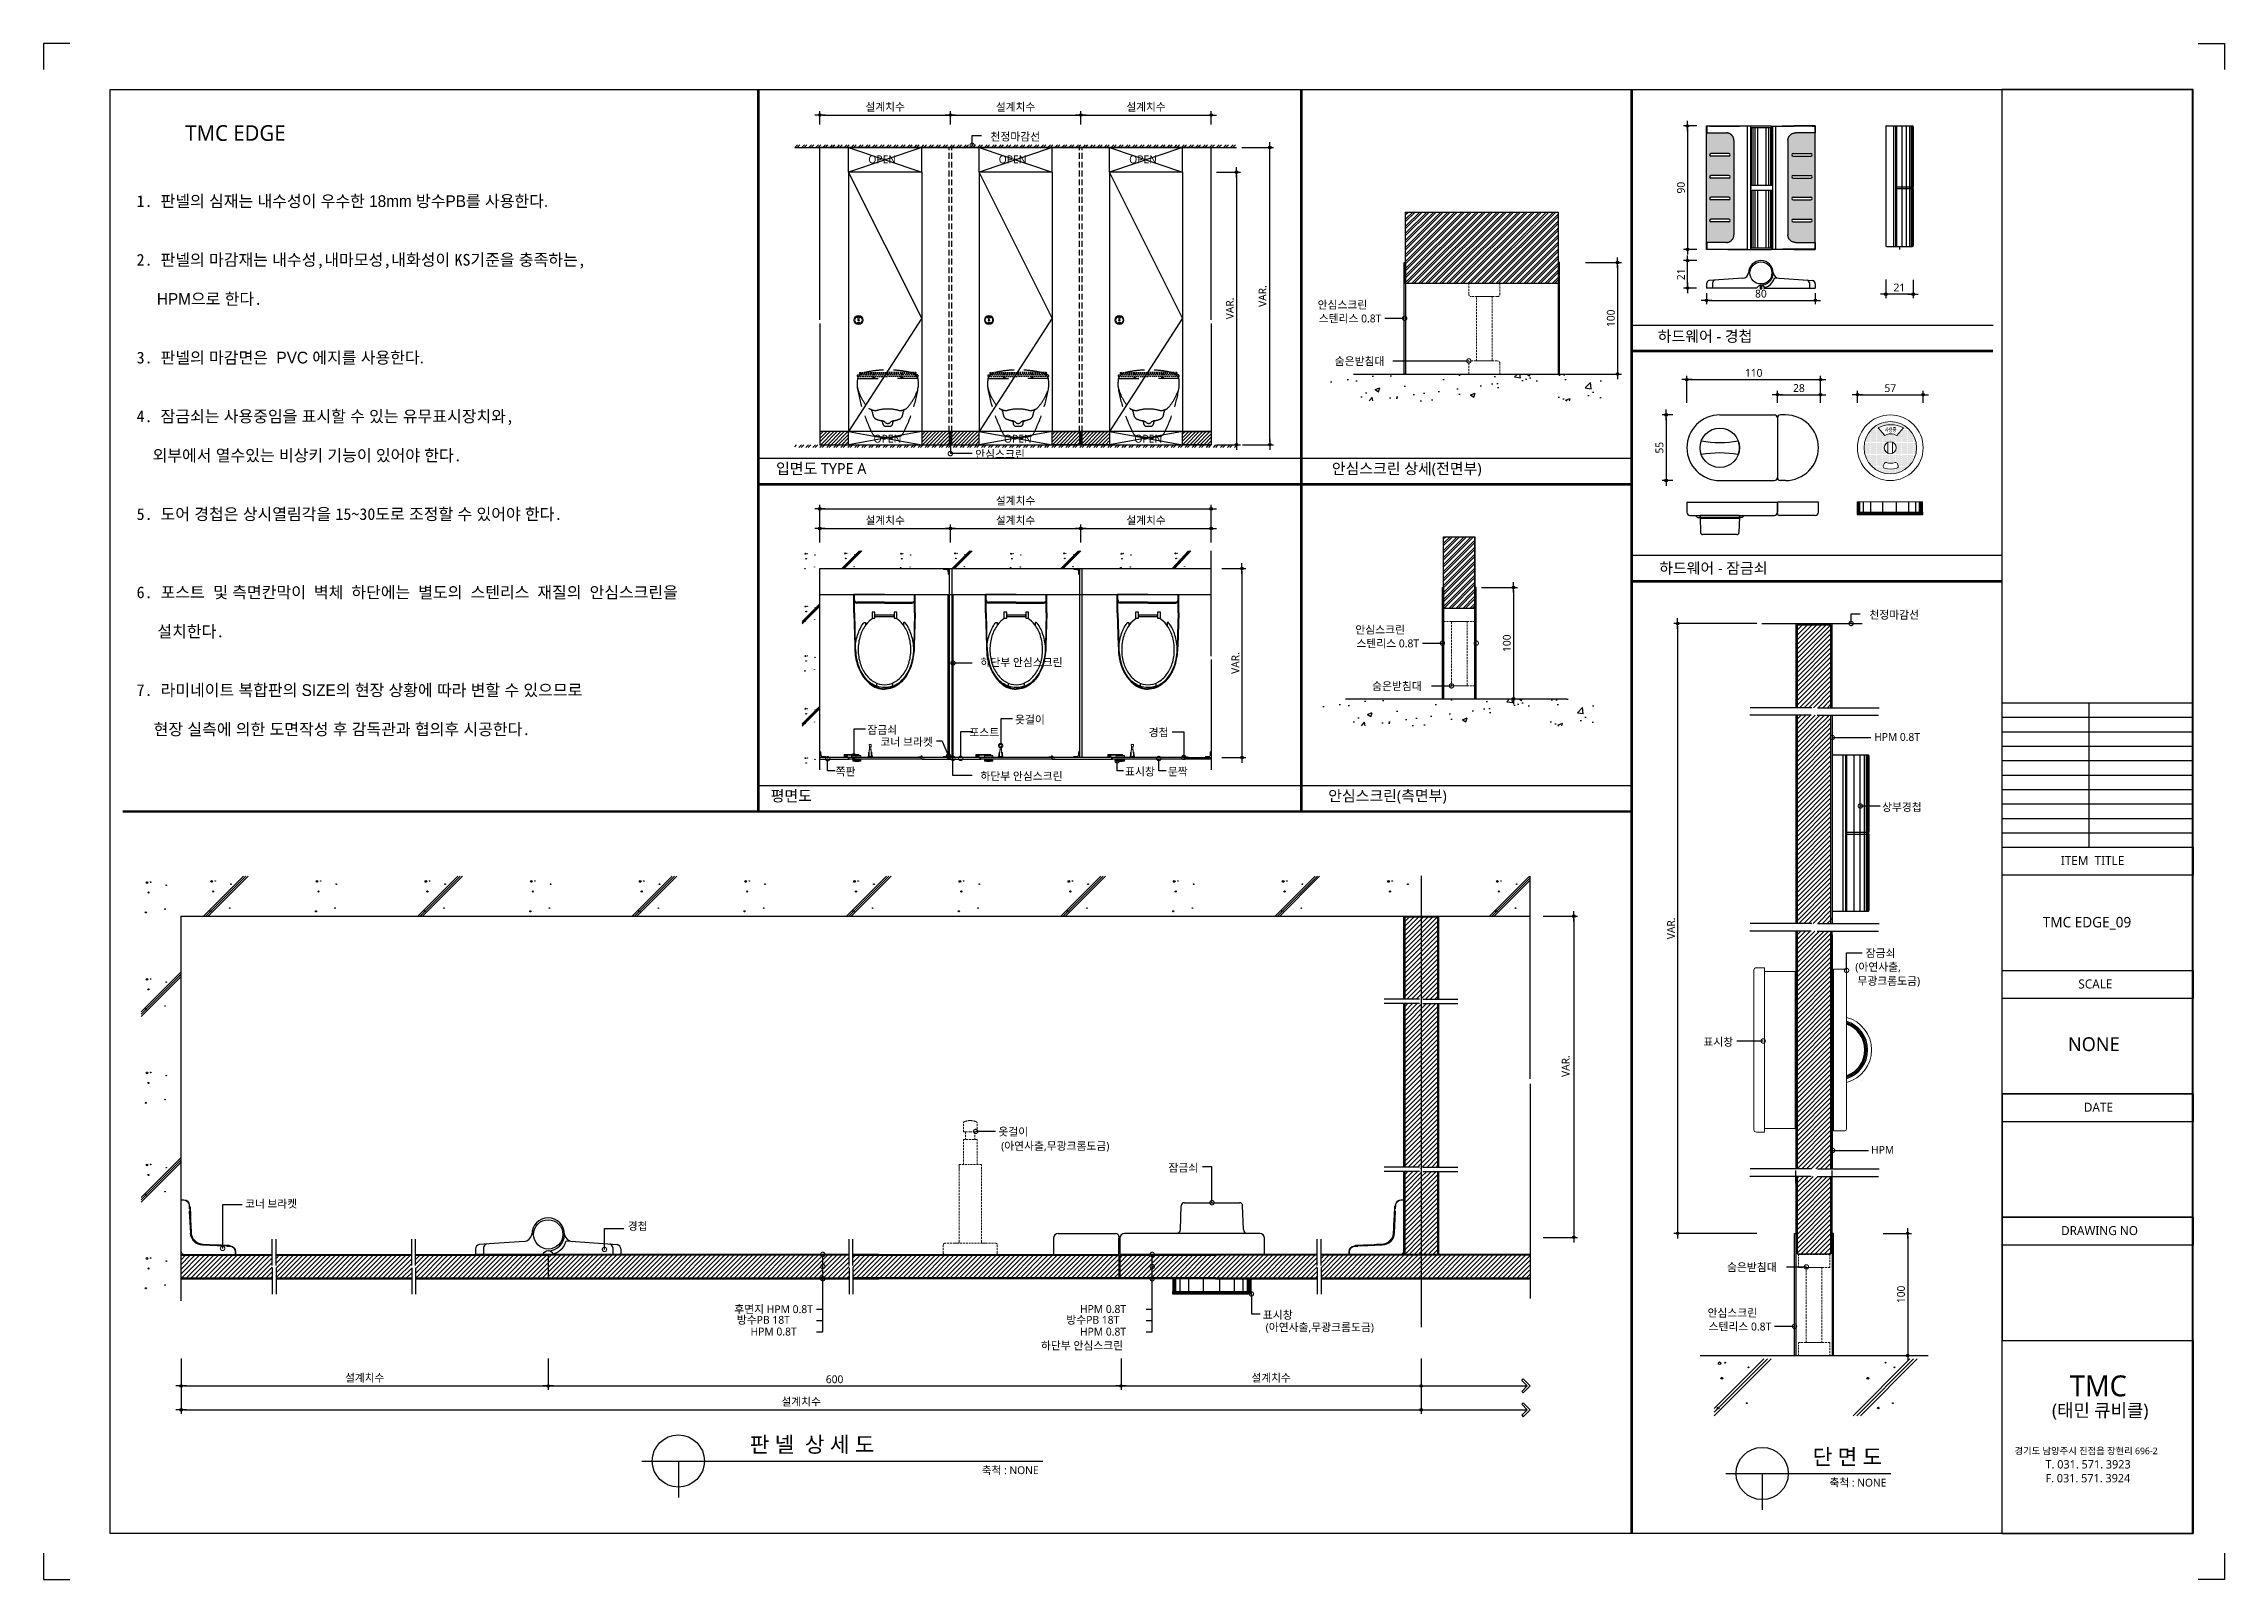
# Model space of a CAD drawing. Extents: x -256 to 8104, y -176 to 5714.
import ezdxf
from ezdxf.enums import TextEntityAlignment as Align

# ---------------------------------------------------------------- set-up
doc = ezdxf.new("R2010")
doc.units = 0
doc.header["$LTSCALE"] = 30
doc.linetypes.add('CEN', pattern=[62, 60, -1, 0, -1])
doc.linetypes.add('HIDDEN', pattern=[0.375, 0.25, -0.125])
doc.layers.get('0').update_dxf_attribs({"linetype": 'CONTINUOUS'})
doc.layers.get('DEFPOINTS').update_dxf_attribs({"linetype": 'CONTINUOUS'})
for name, color, linetype in [('02---제품선', 4, 'CONTINUOUS'), ('0_toilet', 6, 'CONTINUOUS'), ('C', 2, 'CONTINUOUS'), ('curior-0Line', 252, 'CONTINUOUS'), ('DIM', 7, 'CONTINUOUS'), ('HAT', 8, 'CONTINUOUS'), ('HID', 9, 'HIDDEN'), ('jac text', 7, 'CONTINUOUS'), ('TIT', 3, 'CONTINUOUS'), ('경첩', 4, 'CONTINUOUS'), ('문자', 3, 'CONTINUOUS'), ('부자재', 4, 'CONTINUOUS'), ('옷걸이', 4, 'CONTINUOUS'), ('잠금쇠(회전형)', 4, 'CONTINUOUS'), ('중심선', 1, 'CEN'), ('치수', 1, 'CONTINUOUS'), ('판넬', 2, 'CONTINUOUS'), ('해치', 8, 'CONTINUOUS')]:
    doc.layers.add(name, color=color, linetype=linetype)
doc.styles.add('HDW', font='gulim.ttc')
doc.styles.add('돋움', font='malgun.ttf')
doc.dimstyles.new('10', dxfattribs={"dimscale": 10, "dimtxt": 3, "dimasz": 1, "dimexe": 1.5, "dimexo": 2, "dimgap": 1, "dimtad": 1, "dimdec": 0, "dimlunit": 6, "dimtxsty": '돋움', "dimblk": 'DIMDOT', "dimcen": -1, "dimdle": 1.5, "dimclrt": 3, "dimazin": 3, "dimtfac": 1, "dimtdec": 0, "dimtix": 1, "dimtmove": 2, "dimatfit": 3, "dimldrblk": 'DIMDOT', "dimarcsym": 0})
pattern_1 = [(45, (76404.804, 5260.556), (-8.980256, 8.980256), [])]
pattern_2 = [(45, (76344.22, 5352.629), (-8.980256, 8.980256), [])]

# ---------------------------------------------------------------- blocks, each defined once
blk = doc.blocks.new('DIMDOT')
at = {"linetype": 'Continuous'}
blk.add_line((-2, 0), (2, 0), dxfattribs=at)
for radius in [0.5, 0.25]:
    blk.add_circle((0, 0), radius, dxfattribs=at)
blk = doc.blocks.new('*D233')
at = {"layer": 'DEFPOINTS', "color": 0}
for p in [(87946.5, 10876.5), (87446.5, 10820.2), (87946.5, 10820.2)]:
    blk.add_point(p, dxfattribs=at)
at = {"layer": 'DIM', "color": 0, "lineweight": -2, "ltscale": 10}
for p, q in [((87446.5, 10840.2), (87446.5, 10891.5)), ((87456.5, 10876.5), (87936.5, 10876.5)), ((87946.5, 10840.2), (87946.5, 10891.5))]:
    blk.add_line(p, q, dxfattribs=at)
at = {"layer": 'DIM', "color": 0, "lineweight": -2, "xscale": 10, "yscale": 10, "zscale": 10, "rotation": 180}
blk.add_blockref('DIMDOT', (87446.5, 10876.5), dxfattribs=at)
at = {"layer": 'DIM', "color": 0, "lineweight": -2, "xscale": 10, "yscale": 10, "zscale": 10}
blk.add_blockref('DIMDOT', (87946.5, 10876.5), dxfattribs=at)
at = {"layer": 'DIM', "color": 3, "insert": (87696.5, 10906.1), "char_height": 30, "attachment_point": 5, "style": '돋움'}
blk.add_mtext('설계치수', dxfattribs=at)
blk = doc.blocks.new('*D234')
at = {"layer": 'DEFPOINTS', "color": 0}
for p in [(88446.5, 10876.5), (87946.5, 10820.2), (88446.5, 10820.2)]:
    blk.add_point(p, dxfattribs=at)
at = {"layer": 'DIM', "color": 0, "lineweight": -2, "ltscale": 10}
for p, q in [((87946.5, 10840.2), (87946.5, 10891.5)), ((87956.5, 10876.5), (88436.5, 10876.5)), ((88446.5, 10840.2), (88446.5, 10891.5))]:
    blk.add_line(p, q, dxfattribs=at)
at = {"layer": 'DIM', "color": 0, "lineweight": -2, "xscale": 10, "yscale": 10, "zscale": 10, "rotation": 180}
blk.add_blockref('DIMDOT', (87946.5, 10876.5), dxfattribs=at)
at = {"layer": 'DIM', "color": 0, "lineweight": -2, "xscale": 10, "yscale": 10, "zscale": 10}
blk.add_blockref('DIMDOT', (88446.5, 10876.5), dxfattribs=at)
at = {"layer": 'DIM', "color": 3, "insert": (88196.5, 10906.1), "char_height": 30, "attachment_point": 5, "style": '돋움'}
blk.add_mtext('설계치수', dxfattribs=at)
blk = doc.blocks.new('*D235')
at = {"layer": 'DEFPOINTS', "color": 0}
for p in [(88946.5, 10876.5), (88446.5, 10820.2), (88946.5, 10820.2)]:
    blk.add_point(p, dxfattribs=at)
at = {"layer": 'DIM', "color": 0, "lineweight": -2, "ltscale": 10}
for p, q in [((88446.5, 10840.2), (88446.5, 10891.5)), ((88456.5, 10876.5), (88936.5, 10876.5)), ((88946.5, 10840.2), (88946.5, 10891.5))]:
    blk.add_line(p, q, dxfattribs=at)
at = {"layer": 'DIM', "color": 0, "lineweight": -2, "xscale": 10, "yscale": 10, "zscale": 10, "rotation": 180}
blk.add_blockref('DIMDOT', (88446.5, 10876.5), dxfattribs=at)
at = {"layer": 'DIM', "color": 0, "lineweight": -2, "xscale": 10, "yscale": 10, "zscale": 10}
blk.add_blockref('DIMDOT', (88946.5, 10876.5), dxfattribs=at)
at = {"layer": 'DIM', "color": 3, "insert": (88696.5, 10906.1), "char_height": 30, "attachment_point": 5, "style": '돋움'}
blk.add_mtext('설계치수', dxfattribs=at)
blk = doc.blocks.new('*D236')
at = {"layer": 'DEFPOINTS', "color": 0}
for p in [(88946.5, 10657.2), (88946.5, 9612.3), (89043.4, 9612.3)]:
    blk.add_point(p, dxfattribs=at)
at = {"layer": 'DIM', "color": 0, "lineweight": -2, "ltscale": 10}
for p, q in [((88966.5, 10657.2), (89058.4, 10657.2)), ((89043.4, 10647.2), (89043.4, 9622.3)), ((88966.5, 9612.3), (89058.4, 9612.3))]:
    blk.add_line(p, q, dxfattribs=at)
at = {"layer": 'DIM', "color": 0, "lineweight": -2, "xscale": 10, "yscale": 10, "zscale": 10}
for p, rotation in [((89043.4, 10657.2), 90), ((89043.4, 9612.3), 270)]:
    blk.add_blockref('DIMDOT', p, dxfattribs=dict(at, rotation=rotation))
at = {"layer": 'DIM', "color": 3, "insert": (89018.2, 10134.7), "char_height": 30, "attachment_point": 5, "rotation": 90, "style": '돋움'}
blk.add_mtext('VAR.', dxfattribs=at)
blk = doc.blocks.new('*D237')
at = {"layer": 'DEFPOINTS', "color": 0}
for p in [(88967.5, 9137.4), (88967.5, 8412.4), (89064.4, 8412.4)]:
    blk.add_point(p, dxfattribs=at)
at = {"layer": 'DIM', "color": 0, "lineweight": -2, "ltscale": 10}
for p, q in [((88987.5, 9137.4), (89079.4, 9137.4)), ((89064.4, 9127.4), (89064.4, 8422.4)), ((88987.5, 8412.4), (89079.4, 8412.4))]:
    blk.add_line(p, q, dxfattribs=at)
at = {"layer": 'DIM', "color": 0, "lineweight": -2, "xscale": 10, "yscale": 10, "zscale": 10}
for p, rotation in [((89064.4, 9137.4), 90), ((89064.4, 8412.4), 270)]:
    blk.add_blockref('DIMDOT', p, dxfattribs=dict(at, rotation=rotation))
at = {"layer": 'DIM', "color": 3, "insert": (89039.2, 8774.9), "char_height": 30, "attachment_point": 5, "rotation": 90, "style": '돋움'}
blk.add_mtext('VAR.', dxfattribs=at)
blk = doc.blocks.new('_DOTSMALL')
at = {"color": 0, "linetype": 'ByBlock', "const_width": 0.5}
blk.add_lwpolyline([(-0.0625, 0, 1), (0.0625, 0, 1)], format="xyb", close=True, dxfattribs=at)
blk = doc.blocks.new('A$C63EC304E')
at = {"layer": '치수', "color": 1, "xscale": 2.5, "yscale": 2.5, "zscale": 2.5, "rotation": 234.3098741996962}
blk.add_blockref('_DOTSMALL', (0.31, 0.31), dxfattribs=at)
blk = doc.blocks.new('A$C2BC9653E')
at = {"layer": '치수', "xscale": 0.3333333333333333, "yscale": 0.3333333333333333, "zscale": 0.3333333333333333}
blk.add_blockref('A$C63EC304E', (0, 0), dxfattribs=at)
blk = doc.blocks.new('A$C7FC71301')
at = {"layer": '치수', "rotation": 180}
blk.add_blockref('A$C2BC9653E', (0.21, 0.21), dxfattribs=at)
blk = doc.blocks.new('A$C4A20372B')
at = {"layer": '치수'}
blk.add_blockref('A$C7FC71301', (0, 0), dxfattribs=at)
blk = doc.blocks.new('A$C566469F5')
at = {"layer": '치수'}
blk.add_blockref('A$C4A20372B', (0, 0), dxfattribs=at)
blk = doc.blocks.new('A$C7E317CD4')
at = {"layer": '해치', "xscale": 2, "yscale": 2, "zscale": 2}
blk.add_blockref('A$C566469F5', (0, 0), dxfattribs=at)
blk = doc.blocks.new('A$C601D7F27')
at = {"layer": '치수'}
blk.add_blockref('A$C7E317CD4', (0, 0), dxfattribs=at)
blk = doc.blocks.new('A$C38802C08')
at = {"layer": '치수'}
blk.add_blockref('A$C601D7F27', (0, 0), dxfattribs=at)
blk = doc.blocks.new('*D238')
at = {"layer": 'DEFPOINTS', "color": 0}
for p in [(88946.5, 9290.9), (88446.5, 9217.8), (88946.5, 9217.8)]:
    blk.add_point(p, dxfattribs=at)
at = {"layer": 'DIM', "color": 0, "lineweight": -2, "ltscale": 10}
for p, q in [((88446.5, 9237.8), (88446.5, 9305.9)), ((88456.5, 9290.9), (88936.5, 9290.9)), ((88946.5, 9237.8), (88946.5, 9305.9))]:
    blk.add_line(p, q, dxfattribs=at)
at = {"layer": 'DIM', "color": 0, "lineweight": -2, "xscale": 10, "yscale": 10, "zscale": 10, "rotation": 180}
blk.add_blockref('DIMDOT', (88446.5, 9290.9), dxfattribs=at)
at = {"layer": 'DIM', "color": 0, "lineweight": -2, "xscale": 10, "yscale": 10, "zscale": 10}
blk.add_blockref('DIMDOT', (88946.5, 9290.9), dxfattribs=at)
at = {"layer": 'DIM', "color": 3, "insert": (88696.5, 9320.6), "char_height": 30, "attachment_point": 5, "style": '돋움'}
blk.add_mtext('설계치수', dxfattribs=at)
blk = doc.blocks.new('*D239')
at = {"layer": 'DEFPOINTS', "color": 0}
for p in [(88946.5, 9366.3), (87446.5, 9217.8), (88946.5, 9217.8)]:
    blk.add_point(p, dxfattribs=at)
at = {"layer": 'DIM', "color": 0, "lineweight": -2, "ltscale": 10}
for p, q in [((87446.5, 9237.8), (87446.5, 9381.3)), ((87456.5, 9366.3), (88936.5, 9366.3)), ((88946.5, 9237.8), (88946.5, 9381.3))]:
    blk.add_line(p, q, dxfattribs=at)
at = {"layer": 'DIM', "color": 0, "lineweight": -2, "xscale": 10, "yscale": 10, "zscale": 10, "rotation": 180}
blk.add_blockref('DIMDOT', (87446.5, 9366.3), dxfattribs=at)
at = {"layer": 'DIM', "color": 0, "lineweight": -2, "xscale": 10, "yscale": 10, "zscale": 10}
blk.add_blockref('DIMDOT', (88946.5, 9366.3), dxfattribs=at)
at = {"layer": 'DIM', "color": 3, "insert": (88196.5, 9395.9), "char_height": 30, "attachment_point": 5, "style": '돋움'}
blk.add_mtext('설계치수', dxfattribs=at)
blk = doc.blocks.new('*D240')
at = {"layer": 'DEFPOINTS', "color": 0}
for p in [(88446.5, 9290.9), (87946.5, 9217.8), (88446.5, 9217.8)]:
    blk.add_point(p, dxfattribs=at)
at = {"layer": 'DIM', "color": 0, "lineweight": -2, "ltscale": 10}
for p, q in [((87946.5, 9237.8), (87946.5, 9305.9)), ((87956.5, 9290.9), (88436.5, 9290.9)), ((88446.5, 9237.8), (88446.5, 9305.9))]:
    blk.add_line(p, q, dxfattribs=at)
at = {"layer": 'DIM', "color": 0, "lineweight": -2, "xscale": 10, "yscale": 10, "zscale": 10, "rotation": 180}
blk.add_blockref('DIMDOT', (87946.5, 9290.9), dxfattribs=at)
at = {"layer": 'DIM', "color": 0, "lineweight": -2, "xscale": 10, "yscale": 10, "zscale": 10}
blk.add_blockref('DIMDOT', (88446.5, 9290.9), dxfattribs=at)
at = {"layer": 'DIM', "color": 3, "insert": (88196.5, 9320.6), "char_height": 30, "attachment_point": 5, "style": '돋움'}
blk.add_mtext('설계치수', dxfattribs=at)
blk = doc.blocks.new('*D241')
at = {"layer": 'DEFPOINTS', "color": 0}
for p in [(87946.5, 9290.9), (87446.5, 9217.8), (87946.5, 9217.8)]:
    blk.add_point(p, dxfattribs=at)
at = {"layer": 'DIM', "color": 0, "lineweight": -2, "ltscale": 10}
for p, q in [((87446.5, 9237.8), (87446.5, 9305.9)), ((87456.5, 9290.9), (87936.5, 9290.9)), ((87946.5, 9237.8), (87946.5, 9305.9))]:
    blk.add_line(p, q, dxfattribs=at)
at = {"layer": 'DIM', "color": 0, "lineweight": -2, "xscale": 10, "yscale": 10, "zscale": 10, "rotation": 180}
blk.add_blockref('DIMDOT', (87446.5, 9290.9), dxfattribs=at)
at = {"layer": 'DIM', "color": 0, "lineweight": -2, "xscale": 10, "yscale": 10, "zscale": 10}
blk.add_blockref('DIMDOT', (87946.5, 9290.9), dxfattribs=at)
at = {"layer": 'DIM', "color": 3, "insert": (87696.5, 9320.6), "char_height": 30, "attachment_point": 5, "style": '돋움'}
blk.add_mtext('설계치수', dxfattribs=at)
blk = doc.blocks.new('*D242')
at = {"layer": 'DEFPOINTS', "color": 0}
for p in [(91282, 9861.8), (90770, 9753.2), (91282, 9753.2)]:
    blk.add_point(p, dxfattribs=at)
at = {"layer": 'DIM', "color": 0, "lineweight": -2, "ltscale": 10}
for p, q in [((90770, 9773.2), (90770, 9876.8)), ((91282, 9773.2), (91282, 9876.8)), ((90780, 9861.8), (91272, 9861.8))]:
    blk.add_line(p, q, dxfattribs=at)
at = {"layer": 'DIM', "color": 0, "lineweight": -2, "xscale": 10, "yscale": 10, "zscale": 10, "rotation": 180}
blk.add_blockref('DIMDOT', (90770, 9861.8), dxfattribs=at)
at = {"layer": 'DIM', "color": 0, "lineweight": -2, "xscale": 10, "yscale": 10, "zscale": 10}
blk.add_blockref('DIMDOT', (91282, 9861.8), dxfattribs=at)
at = {"layer": 'DIM', "color": 3, "insert": (91026, 9887.4), "char_height": 30, "attachment_point": 5, "style": '돋움'}
blk.add_mtext('110', dxfattribs=at)
blk = doc.blocks.new('*D243')
at = {"layer": 'DEFPOINTS', "color": 0}
for p in [(91282, 9803.9), (91117, 9753.2), (91282, 9753.2)]:
    blk.add_point(p, dxfattribs=at)
at = {"layer": 'DIM', "color": 0, "lineweight": -2, "ltscale": 10}
for p, q in [((91117, 9773.2), (91117, 9818.9)), ((91127, 9803.9), (91272, 9803.9)), ((91282, 9773.2), (91282, 9818.9))]:
    blk.add_line(p, q, dxfattribs=at)
at = {"layer": 'DIM', "color": 0, "lineweight": -2, "xscale": 10, "yscale": 10, "zscale": 10, "rotation": 180}
blk.add_blockref('DIMDOT', (91117, 9803.9), dxfattribs=at)
at = {"layer": 'DIM', "color": 0, "lineweight": -2, "xscale": 10, "yscale": 10, "zscale": 10}
blk.add_blockref('DIMDOT', (91282, 9803.9), dxfattribs=at)
at = {"layer": 'DIM', "color": 3, "insert": (91199.5, 9829.4), "char_height": 30, "attachment_point": 5, "style": '돋움'}
blk.add_mtext('28', dxfattribs=at)
blk = doc.blocks.new('*D244')
at = {"layer": 'DEFPOINTS', "color": 0}
for p in [(91675.7, 9803.9), (91423.7, 9753.2), (91675.7, 9753.2)]:
    blk.add_point(p, dxfattribs=at)
at = {"layer": 'DIM', "color": 0, "lineweight": -2, "ltscale": 10}
for p, q in [((91423.7, 9773.2), (91423.7, 9818.9)), ((91433.7, 9803.9), (91665.7, 9803.9)), ((91675.7, 9773.2), (91675.7, 9818.9))]:
    blk.add_line(p, q, dxfattribs=at)
at = {"layer": 'DIM', "color": 0, "lineweight": -2, "xscale": 10, "yscale": 10, "zscale": 10, "rotation": 180}
blk.add_blockref('DIMDOT', (91423.7, 9803.9), dxfattribs=at)
at = {"layer": 'DIM', "color": 0, "lineweight": -2, "xscale": 10, "yscale": 10, "zscale": 10}
blk.add_blockref('DIMDOT', (91675.7, 9803.9), dxfattribs=at)
at = {"layer": 'DIM', "color": 3, "insert": (91549.7, 9829.1), "char_height": 30, "attachment_point": 5, "style": '돋움'}
blk.add_mtext('57', dxfattribs=at)
blk = doc.blocks.new('*D245')
at = {"layer": 'DEFPOINTS', "color": 0}
for p in [(90827.6, 10834.6), (90772.6, 10361.5), (90827.6, 10361.5)]:
    blk.add_point(p, dxfattribs=at)
at = {"layer": 'DIM', "color": 0, "lineweight": -2, "ltscale": 10}
for p, q in [((90807.6, 10834.6), (90757.6, 10834.6)), ((90772.6, 10824.6), (90772.6, 10371.5)), ((90807.6, 10361.5), (90757.6, 10361.5))]:
    blk.add_line(p, q, dxfattribs=at)
at = {"layer": 'DIM', "color": 0, "lineweight": -2, "xscale": 10, "yscale": 10, "zscale": 10}
for p, rotation in [((90772.6, 10834.6), 90), ((90772.6, 10361.5), 270)]:
    blk.add_blockref('DIMDOT', p, dxfattribs=dict(at, rotation=rotation))
at = {"layer": 'DIM', "color": 3, "insert": (90747.1, 10598), "char_height": 30, "attachment_point": 5, "rotation": 90, "style": '돋움'}
blk.add_mtext('90', dxfattribs=at)
blk = doc.blocks.new('*D246')
at = {"layer": 'DEFPOINTS', "color": 0}
for p in [(90845.2, 10213.2), (91262.3, 10213.2), (91262.3, 10165.9)]:
    blk.add_point(p, dxfattribs=at)
at = {"layer": 'DIM', "color": 0, "lineweight": -2, "ltscale": 10}
for p, q in [((90845.2, 10193.2), (90845.2, 10150.9)), ((90855.2, 10165.9), (91252.3, 10165.9)), ((91262.3, 10193.2), (91262.3, 10150.9))]:
    blk.add_line(p, q, dxfattribs=at)
at = {"layer": 'DIM', "color": 0, "lineweight": -2, "xscale": 10, "yscale": 10, "zscale": 10, "rotation": 180}
blk.add_blockref('DIMDOT', (90845.2, 10165.9), dxfattribs=at)
at = {"layer": 'DIM', "color": 0, "lineweight": -2, "xscale": 10, "yscale": 10, "zscale": 10}
blk.add_blockref('DIMDOT', (91262.3, 10165.9), dxfattribs=at)
at = {"layer": 'DIM', "color": 3, "insert": (91053.7, 10191.4), "char_height": 30, "attachment_point": 5, "style": '돋움'}
blk.add_mtext('80', dxfattribs=at)
blk = doc.blocks.new('*D247')
at = {"layer": 'DEFPOINTS', "color": 0}
for p in [(90772.6, 10318.2), (90827.6, 10318.2), (90826.9, 10213.2)]:
    blk.add_point(p, dxfattribs=at)
at = {"layer": 'DIM', "color": 0, "lineweight": -2, "ltscale": 10}
for p, q in [((90807.6, 10318.2), (90757.6, 10318.2)), ((90772.6, 10223.2), (90772.6, 10308.2)), ((90806.9, 10213.2), (90757.6, 10213.2))]:
    blk.add_line(p, q, dxfattribs=at)
at = {"layer": 'DIM', "color": 0, "lineweight": -2, "xscale": 10, "yscale": 10, "zscale": 10}
for p, rotation in [((90772.6, 10318.2), 90), ((90772.6, 10213.2), 270)]:
    blk.add_blockref('DIMDOT', p, dxfattribs=dict(at, rotation=rotation))
at = {"layer": 'DIM', "color": 3, "insert": (90747.3, 10265.7), "char_height": 30, "attachment_point": 5, "rotation": 90, "style": '돋움'}
blk.add_mtext('21', dxfattribs=at)
blk = doc.blocks.new('*D248')
at = {"layer": 'DEFPOINTS', "color": 0}
for p in [(91532.1, 10265.4), (91637.1, 10264.7), (91532.1, 10189.7)]:
    blk.add_point(p, dxfattribs=at)
at = {"layer": 'DIM', "color": 0, "lineweight": -2, "ltscale": 10}
for p, q in [((91532.1, 10245.4), (91532.1, 10174.7)), ((91637.1, 10244.7), (91637.1, 10174.7)), ((91627.1, 10189.7), (91542.1, 10189.7))]:
    blk.add_line(p, q, dxfattribs=at)
at = {"layer": 'DIM', "color": 0, "lineweight": -2, "xscale": 10, "yscale": 10, "zscale": 10, "rotation": 180}
blk.add_blockref('DIMDOT', (91532.1, 10189.7), dxfattribs=at)
at = {"layer": 'DIM', "color": 0, "lineweight": -2, "xscale": 10, "yscale": 10, "zscale": 10}
blk.add_blockref('DIMDOT', (91637.1, 10189.7), dxfattribs=at)
at = {"layer": 'DIM', "color": 3, "insert": (91584.6, 10215.1), "char_height": 30, "attachment_point": 5, "style": '돋움'}
blk.add_mtext('21', dxfattribs=at)
blk = doc.blocks.new('A$C10E41893')
at = {"layer": '부자재'}
for p, q in [((6, 0), (6, 196)), ((123, 196), (6, 196)), ((123, 192), (6, 192)), ((55, 0), (55, 177)), ((61, 0), (61, 177)), ((6, 0), (6, -196)), ((55, 0), (55, -177)), ((61, 0), (61, -177)), ((123, -192), (6, -192)), ((123, -196), (6, -196))]:
    blk.add_line(p, q, dxfattribs=at)
for points in [[(123, 196, -0.012538), (123, 196), (335, 190, -0.055395), (445, 175, -0.154276), (577, 93, -0.179504), (612, 0, -0.179504)], [(123, 192, -0.012538), (123, 192), (335, 187, -0.055395), (444, 172, -0.154276), (574, 91, -0.179504), (608, 0, -0.179504)], [(157, -72, 0.089162), (200, -119, 0.085733), (270, -155, 0.075373), (359, -168, 0.075373), (447, -155, 0.085733), (517, -119, 0.106084), (567, -62, 0.126931), (583, 0, 0.126931), (567, 62, 0.106084), (517, 119, 0.085733), (447, 155, 0.075373), (359, 168, 0.075373), (270, 155, 0.085733), (200, 119, 0.089162), (157, 72)], [(572, 51), (589, 51), (589, 60, 0.021185), (583, 71, 0.106084), (528, 134, 0.085733), (453, 172, 0.075373), (359, 187, 0.075373), (265, 172, 0.085733), (189, 134, 0.007337), (184, 130), (184, 122), (205, 122)], [(123, -196, 0.012538), (123, -196), (335, -190, 0.055395), (445, -175, 0.154276), (577, -93, 0.179504), (612, 0, 0.179504)], [(123, -192, 0.012538), (123, -192), (335, -187, 0.055395), (444, -172, 0.154276), (574, -91, 0.179504), (608, 0, 0.179504)], [(589, -51, 0.090214), (598, 0, 0.090214), (589, 51, 0.106084)], [(572, -51), (589, -51), (589, -60, -0.021185), (583, -71, -0.106084), (528, -134, -0.085733), (453, -172, -0.075373), (359, -187, -0.075373), (265, -172, -0.085733), (189, -134, -0.007337), (184, -130), (184, -122), (205, -122)]]:
    blk.add_lwpolyline(points, format="xyb", dxfattribs=at)
blk.add_lwpolyline([(138, -61), (119, -61), (119, -79), (157, -79), (157, -61), (138, -61), (147, -61), (147, 61), (138, 61), (157, 61), (157, 79), (119, 79), (119, 61), (138, 61), (138, -61), (119, -61)], dxfattribs=at)
for centre, start, end in [((40, 177), 0, 90), ((46, 177), 0, 90), ((40, -177), 270, 0), ((46, -177), 270, 0)]:
    blk.add_arc(centre, 15, start, end, dxfattribs=at)
blk = doc.blocks.new('A$C460A2A32')
at = {"color": 0}
for p, q in [((3, 20), (0, 16)), ((3, 20), (9, 20)), ((4, 10), (162, 10)), ((9, 20), (162, 20)), ((13, 32), (11, 30)), ((13, 32), (162, 32)), ((13, 27), (162, 27)), ((312, 32), (162, 32)), ((312, 27), (162, 27)), ((316, 20), (162, 20)), ((321, 10), (162, 10)), ((312, 32), (313, 30)), ((322, 20), (316, 20)), ((322, 20), (324, 16))]:
    blk.add_line(p, q, dxfattribs=at)
for centre, radius, start, end in [((4, 14), 4, 150.0107, 270), ((13, 29), 2, 135, 270), ((109, 28), 26, 182.6717, 198.4118), ((109, 10), 26, 180, 202.6199), ((107, 28), 23, 183.0205, 200.9186), ((107, 10), 23, 180, 205.7715), ((69, 10), 23, 334.2285, 0), ((69, 28), 23, 339.0814, 356.9795), ((67, 10), 26, 337.3801, 0), ((67, 28), 26, 341.5882, 357.3283), ((257, 10), 26, 180, 202.6199), ((257, 28), 26, 182.6717, 198.4118), ((256, 28), 23, 183.0205, 200.9186), ((256, 10), 23, 180, 205.7715), ((217, 10), 23, 334.2285, 0), ((217, 28), 23, 339.0814, 356.9795), ((216, 28), 26, 341.5882, 357.3283), ((216, 10), 26, 337.3801, 0), ((312, 29), 2, 270, 45), ((321, 14), 4, 270, 29.9893)]:
    blk.add_arc(centre, radius, start, end, dxfattribs=at)
blk = doc.blocks.new('*D249')
at = {"layer": 'DEFPOINTS', "color": 0}
for p in [(90735.7, 9726.7), (90690, 9474.7), (90735.7, 9474.7)]:
    blk.add_point(p, dxfattribs=at)
at = {"layer": 'DIM', "color": 0, "lineweight": -2, "ltscale": 10}
for p, q in [((90715.7, 9726.7), (90675, 9726.7)), ((90690, 9716.7), (90690, 9484.7)), ((90715.7, 9474.7), (90675, 9474.7))]:
    blk.add_line(p, q, dxfattribs=at)
at = {"layer": 'DIM', "color": 0, "lineweight": -2, "xscale": 10, "yscale": 10, "zscale": 10}
for p, rotation in [((90690, 9726.7), 90), ((90690, 9474.7), 270)]:
    blk.add_blockref('DIMDOT', p, dxfattribs=dict(at, rotation=rotation))
at = {"layer": 'DIM', "color": 3, "insert": (90664.7, 9600.7), "char_height": 30, "attachment_point": 5, "rotation": 90, "style": '돋움'}
blk.add_mtext('55', dxfattribs=at)
blk = doc.blocks.new('*D250')
at = {"layer": 'DEFPOINTS', "color": 0}
for p in [(91058.6, 8926.7), (90734.6, 6587.7), (91058.6, 6587.7)]:
    blk.add_point(p, dxfattribs=at)
at = {"layer": 'DIM', "color": 0, "lineweight": -2, "ltscale": 10}
for p, q in [((91038.6, 8926.7), (90719.6, 8926.7)), ((90734.6, 8916.7), (90734.6, 6597.7)), ((91038.6, 6587.7), (90719.6, 6587.7))]:
    blk.add_line(p, q, dxfattribs=at)
at = {"layer": 'DIM', "color": 0, "lineweight": -2, "xscale": 10, "yscale": 10, "zscale": 10}
for p, rotation in [((90734.6, 8926.7), 90), ((90734.6, 6587.7), 270)]:
    blk.add_blockref('DIMDOT', p, dxfattribs=dict(at, rotation=rotation))
at = {"layer": 'DIM', "color": 3, "insert": (90709.3, 7757.2), "char_height": 30, "attachment_point": 5, "rotation": 90, "style": '돋움'}
blk.add_mtext('VAR.', dxfattribs=at)
blk = doc.blocks.new('A$C13EB2441')
for p, q in [((0.84, 7.37), (0.84, 14.11)), ((0.84, 6.74), (0.84, 0))]:
    blk.add_line(p, q)
blk = doc.blocks.new('*D251')
at = {"layer": 'DEFPOINTS', "color": 0}
for p in [(91502.1, 6587.7), (91502.1, 6119.4), (91616.4, 6119.4)]:
    blk.add_point(p, dxfattribs=at)
at = {"layer": 'DIM', "color": 0, "lineweight": -2, "ltscale": 10}
for p, q in [((91522.1, 6587.7), (91631.4, 6587.7)), ((91616.4, 6577.7), (91616.4, 6129.4)), ((91522.1, 6119.4), (91631.4, 6119.4))]:
    blk.add_line(p, q, dxfattribs=at)
at = {"layer": 'DIM', "color": 0, "lineweight": -2, "xscale": 10, "yscale": 10, "zscale": 10}
for p, rotation in [((91616.4, 6587.7), 90), ((91616.4, 6119.4), 270)]:
    blk.add_blockref('DIMDOT', p, dxfattribs=dict(at, rotation=rotation))
at = {"layer": 'DIM', "color": 3, "insert": (91590.8, 6353.6), "char_height": 30, "attachment_point": 5, "rotation": 90, "style": '돋움'}
blk.add_mtext('100', dxfattribs=at)
blk = doc.blocks.new('*D252')
at = {"layer": 'DEFPOINTS', "color": 0}
for p in [(89962.5, 9064.8), (89962.5, 8637.3), (90105.4, 8637.3)]:
    blk.add_point(p, dxfattribs=at)
at = {"layer": 'DIM', "color": 0, "lineweight": -2, "ltscale": 10}
for p, q in [((89982.5, 9064.8), (90120.4, 9064.8)), ((90105.4, 9054.8), (90105.4, 8647.3)), ((89982.5, 8637.3), (90120.4, 8637.3))]:
    blk.add_line(p, q, dxfattribs=at)
at = {"layer": 'DIM', "color": 0, "lineweight": -2, "xscale": 10, "yscale": 10, "zscale": 10}
for p, rotation in [((90105.4, 9064.8), 90), ((90105.4, 8637.3), 270)]:
    blk.add_blockref('DIMDOT', p, dxfattribs=dict(at, rotation=rotation))
at = {"layer": 'DIM', "color": 3, "insert": (90079.8, 8851), "char_height": 30, "attachment_point": 5, "rotation": 90, "style": '돋움'}
blk.add_mtext('100', dxfattribs=at)
blk = doc.blocks.new('*D253')
at = {"layer": 'DEFPOINTS', "color": 0}
for p in [(89043.4, 10752.1), (89170.8, 10752.1), (89045.9, 9612.3)]:
    blk.add_point(p, dxfattribs=at)
at = {"layer": 'DIM', "color": 0, "lineweight": -2, "ltscale": 10}
for p, q in [((89063.4, 10752.1), (89185.8, 10752.1)), ((89170.8, 9622.3), (89170.8, 10742.1)), ((89065.9, 9612.3), (89185.8, 9612.3))]:
    blk.add_line(p, q, dxfattribs=at)
at = {"layer": 'DIM', "color": 0, "lineweight": -2, "xscale": 10, "yscale": 10, "zscale": 10}
for p, rotation in [((89170.8, 10752.1), 90), ((89170.8, 9612.3), 270)]:
    blk.add_blockref('DIMDOT', p, dxfattribs=dict(at, rotation=rotation))
at = {"layer": 'DIM', "color": 3, "insert": (89143.5, 10182.2), "char_height": 30, "attachment_point": 5, "rotation": 90, "style": '돋움'}
blk.add_mtext('VAR.', dxfattribs=at)
blk = doc.blocks.new('*D254')
at = {"layer": 'DEFPOINTS', "color": 0}
for p in [(90361.1, 10310.8), (90361.1, 9883.4), (90504, 9883.4)]:
    blk.add_point(p, dxfattribs=at)
at = {"layer": 'DIM', "color": 0, "lineweight": -2, "ltscale": 10}
for p, q in [((90381.1, 10310.8), (90519, 10310.8)), ((90504, 10300.8), (90504, 9893.4)), ((90381.1, 9883.4), (90519, 9883.4))]:
    blk.add_line(p, q, dxfattribs=at)
at = {"layer": 'DIM', "color": 0, "lineweight": -2, "xscale": 10, "yscale": 10, "zscale": 10}
for p, rotation in [((90504, 10310.8), 90), ((90504, 9883.4), 270)]:
    blk.add_blockref('DIMDOT', p, dxfattribs=dict(at, rotation=rotation))
at = {"layer": 'DIM', "color": 3, "insert": (90478.4, 10097.1), "char_height": 30, "attachment_point": 5, "rotation": 90, "style": '돋움'}
blk.add_mtext('100', dxfattribs=at)
blk = doc.blocks.new('*D255')
at = {"layer": 'DEFPOINTS', "color": 0}
for p in [(84997.6, 6128.1), (86404.7, 6128.1), (86404.7, 6002.4)]:
    blk.add_point(p, dxfattribs=at)
at = {"layer": 'DIM', "color": 0, "lineweight": -2, "ltscale": 10}
for p, q in [((84997.6, 6108.1), (84997.6, 5987.4)), ((86404.7, 6108.1), (86404.7, 5987.4)), ((85007.6, 6002.4), (86394.7, 6002.4))]:
    blk.add_line(p, q, dxfattribs=at)
at = {"layer": 'DIM', "color": 0, "lineweight": -2, "xscale": 10, "yscale": 10, "zscale": 10, "rotation": 180}
blk.add_blockref('DIMDOT', (84997.6, 6002.4), dxfattribs=at)
at = {"layer": 'DIM', "color": 0, "lineweight": -2, "xscale": 10, "yscale": 10, "zscale": 10}
blk.add_blockref('DIMDOT', (86404.7, 6002.4), dxfattribs=at)
at = {"layer": 'DIM', "color": 3, "insert": (85701.2, 6032.1), "char_height": 30, "attachment_point": 5, "style": '돋움'}
blk.add_mtext('설계치수', dxfattribs=at)
blk = doc.blocks.new('*D256')
at = {"layer": 'DEFPOINTS', "color": 0}
for p in [(84997.6, 6128.1), (89751.5, 6128.1), (89751.5, 5911)]:
    blk.add_point(p, dxfattribs=at)
at = {"layer": 'DIM', "color": 0, "lineweight": -2, "ltscale": 10}
for p, q in [((84997.6, 6108.1), (84997.6, 5896)), ((89751.5, 6108.1), (89751.5, 5896)), ((85007.6, 5911), (89741.5, 5911))]:
    blk.add_line(p, q, dxfattribs=at)
at = {"layer": 'DIM', "color": 0, "lineweight": -2, "xscale": 10, "yscale": 10, "zscale": 10, "rotation": 180}
blk.add_blockref('DIMDOT', (84997.6, 5911), dxfattribs=at)
at = {"layer": 'DIM', "color": 0, "lineweight": -2, "xscale": 10, "yscale": 10, "zscale": 10}
blk.add_blockref('DIMDOT', (89751.5, 5911), dxfattribs=at)
at = {"layer": 'DIM', "color": 3, "insert": (87374.6, 5940.6), "char_height": 30, "attachment_point": 5, "style": '돋움'}
blk.add_mtext('설계치수', dxfattribs=at)
blk = doc.blocks.new('*D257')
at = {"layer": 'DEFPOINTS', "color": 0}
for p in [(88600.7, 6128.1), (89751.5, 6128.1), (89751.5, 6002.4)]:
    blk.add_point(p, dxfattribs=at)
at = {"layer": 'DIM', "color": 0, "lineweight": -2, "ltscale": 10}
for p, q in [((88600.7, 6108.1), (88600.7, 5987.4)), ((89751.5, 6108.1), (89751.5, 5987.4)), ((88610.7, 6002.4), (89741.5, 6002.4))]:
    blk.add_line(p, q, dxfattribs=at)
at = {"layer": 'DIM', "color": 0, "lineweight": -2, "xscale": 10, "yscale": 10, "zscale": 10, "rotation": 180}
blk.add_blockref('DIMDOT', (88600.7, 6002.4), dxfattribs=at)
at = {"layer": 'DIM', "color": 0, "lineweight": -2, "xscale": 10, "yscale": 10, "zscale": 10}
blk.add_blockref('DIMDOT', (89751.5, 6002.4), dxfattribs=at)
at = {"layer": 'DIM', "color": 3, "insert": (89176.1, 6032.1), "char_height": 30, "attachment_point": 5, "style": '돋움'}
blk.add_mtext('설계치수', dxfattribs=at)
blk = doc.blocks.new('*D258')
at = {"layer": 'DEFPOINTS', "color": 0}
for p in [(86404.7, 6128.1), (88600.7, 6128.1), (88600.7, 6002.4)]:
    blk.add_point(p, dxfattribs=at)
at = {"layer": 'DIM', "color": 0, "lineweight": -2, "ltscale": 10}
for p, q in [((86404.7, 6108.1), (86404.7, 5987.4)), ((88600.7, 6108.1), (88600.7, 5987.4)), ((86414.7, 6002.4), (88590.7, 6002.4))]:
    blk.add_line(p, q, dxfattribs=at)
at = {"layer": 'DIM', "color": 0, "lineweight": -2, "xscale": 10, "yscale": 10, "zscale": 10, "rotation": 180}
blk.add_blockref('DIMDOT', (86404.7, 6002.4), dxfattribs=at)
at = {"layer": 'DIM', "color": 0, "lineweight": -2, "xscale": 10, "yscale": 10, "zscale": 10}
blk.add_blockref('DIMDOT', (88600.7, 6002.4), dxfattribs=at)
at = {"layer": 'DIM', "color": 3, "insert": (87502.7, 6027.9), "char_height": 30, "attachment_point": 5, "style": '돋움'}
blk.add_mtext('600', dxfattribs=at)
blk = doc.blocks.new('A$C06B31977')
for p, q in [((1.26, 11.06), (1.26, 21.17)), ((1.26, 10.11), (1.26, 0))]:
    blk.add_line(p, q)
blk = doc.blocks.new('*D259')
at = {"layer": 'DEFPOINTS', "color": 0}
for p in [(90198.4, 7803.8), (90198.4, 6572.4), (90336.2, 6572.4)]:
    blk.add_point(p, dxfattribs=at)
at = {"layer": 'DIM', "color": 0, "lineweight": -2, "ltscale": 10}
for p, q in [((90218.4, 7803.8), (90351.2, 7803.8)), ((90336.2, 7793.8), (90336.2, 6582.4)), ((90218.4, 6572.4), (90351.2, 6572.4))]:
    blk.add_line(p, q, dxfattribs=at)
at = {"layer": 'DIM', "color": 0, "lineweight": -2, "xscale": 10, "yscale": 10, "zscale": 10}
for p, rotation in [((90336.2, 7803.8), 90), ((90336.2, 6572.4), 270)]:
    blk.add_blockref('DIMDOT', p, dxfattribs=dict(at, rotation=rotation))
at = {"layer": 'DIM', "color": 3, "insert": (90305.4, 7229), "char_height": 30, "attachment_point": 5, "rotation": 90, "style": '돋움'}
blk.add_mtext('VAR.', dxfattribs=at)
blk = doc.blocks.new('EDGE_09', base_point=(84726.3, 5436.3))
h = blk.add_hatch()
h.set_pattern_fill('ANSI31', color=3, scale=3, angle=180)
h.set_pattern_definition([(225, (84764.804, 5260.556), (6.735192, -6.735192), [])])
h.paths.add_polyline_path([(87556.5, 9662.3), (87446.5, 9662.3), (87446.5, 9612.3), (87556.5, 9612.3)])
h.paths.add_polyline_path([(87941.5, 9662.3), (87836.5, 9662.3), (87836.5, 9612.3), (87941.5, 9612.3)])
h.paths.add_polyline_path([(88056.5, 9662.3), (87951.5, 9662.3), (87951.5, 9612.3), (88056.5, 9612.3)])
h.paths.add_polyline_path([(88441.5, 9662.3), (88336.5, 9662.3), (88336.5, 9612.3), (88441.5, 9612.3)])
h.paths.add_polyline_path([(88556.5, 9662.3), (88451.5, 9662.3), (88451.5, 9612.3), (88556.5, 9612.3)])
h.paths.add_polyline_path([(88946.5, 9662.3), (88836.5, 9662.3), (88836.5, 9612.3), (88946.5, 9612.3)])
h = blk.add_hatch()
h.set_pattern_fill('ANSI31', color=2, style=0)
h.set_pattern_definition([(45, (84764.8044, 5260.5557), (-2.245064, 2.245064), [])])
h.paths.add_polyline_path([(87951.5, 9662.3), (87941.5, 9662.3), (87941.5, 9612.3), (87951.5, 9612.3)])
h = blk.add_hatch()
h.set_pattern_fill('ANSI31', color=2, style=0)
h.set_pattern_definition([(45, (85264.8044, 5260.5557), (-2.245064, 2.245064), [])])
h.paths.add_polyline_path([(88451.5, 9662.3), (88441.5, 9662.3), (88441.5, 9612.3), (88451.5, 9612.3)])
h = blk.add_hatch()
h.set_pattern_fill('ANSI31', color=2, style=0)
h.set_pattern_definition([(45, (87942.9707, 7100.545), (-2.245064, 2.245064), [])])
h.paths.add_polyline_path([(89837.5, 9064.8), (89832.5, 9064.8), (89832.5, 8853.1, -1), (89832.5, 8848.9), (89832.5, 8637.3), (89837.5, 8637.3)])
h.paths.add_polyline_path([(89962.5, 8848.9, -1), (89962.5, 8853.1), (89962.5, 9064.8), (89957.5, 9064.8), (89957.5, 8637.3), (89962.5, 8637.3)])
at = {"layer": 'HAT'}
h = blk.add_hatch(dxfattribs=at)
h.set_pattern_fill('ANSI32', color=256, scale=2, style=0)
h.set_pattern_definition([(45, (76110.435, 5119.08), (-13.470384, 13.470384), []), (45, (76119.415, 5119.08), (-13.470384, 13.470384), [])])
h.paths.add_polyline_path([(87349.8, 10762.1), (89043.4, 10762.1), (89043.4, 10752.1), (87349.8, 10752.1)])
h = blk.add_hatch(dxfattribs=at)
h.set_pattern_fill('ANSI32', color=256, scale=2, style=0)
h.set_pattern_definition([(45, (76434.709, 5251.722), (-13.470384, 13.470384), []), (45, (76443.689, 5251.722), (-13.470384, 13.470384), [])])
h.paths.add_polyline_path([(89691.6, 10504.6), (90277, 10504.6), (90277, 10230), (89691.6, 10230)])
h = blk.add_hatch(dxfattribs=at)
h.set_pattern_fill('ANSI32', color=256, scale=2, style=0)
h.set_pattern_definition([(45, (76110.435, 5301.06), (-13.470384, 13.470384), []), (45, (76119.415, 5301.06), (-13.470384, 13.470384), [])])
h.paths.add_polyline_path([(87349.8, 9601.8), (89043.4, 9601.8), (89043.4, 9611.8), (87349.8, 9611.8)])
h = blk.add_hatch(dxfattribs=at)
h.set_pattern_fill('ANSI32', color=256, scale=2, style=0)
h.set_pattern_definition([(45, (84756.122, 5260.556), (-13.470384, 13.470384), []), (45, (84765.102, 5260.556), (-13.470384, 13.470384), [])])
h.paths.add_polyline_path([(89957.5, 9258.6), (89837.5, 9258.6), (89837.5, 8983.9), (89957.5, 8983.9), (89957.5, 9064.8)])
at = {"layer": 'HAT', "transparency": 33554687}
h = blk.add_hatch(dxfattribs=at)
h.set_pattern_fill('ANSI31', color=256, scale=4)
h.set_pattern_definition(pattern_1)
h.paths.add_polyline_path([(91248.8, 8603.7), (91271, 8603.7), (91322.4, 8603.7), (91322.4, 8921.7), (91192.4, 8921.7), (91192.4, 8603.7)])
at = {"layer": 'HAT'}
h = blk.add_hatch(dxfattribs=at)
h.set_pattern_fill('ANSI31', color=256, scale=4, style=0)
h.set_pattern_definition(pattern_1)
edge = h.paths.add_edge_path()
edge.add_line((91322.4, 8525.9), (91263, 8525.9))
edge.add_arc((91260.9, 8525.9), 2.08, -54.30987, 0, ccw=False)
edge.add_arc((91260.9, 8525.9), 2.08, 125.69013, 305.69013, ccw=False)
edge.add_arc((91260.9, 8525.9), 2.08, 0, 125.69013, ccw=False)
edge.add_line((91263, 8525.9), (91322.4, 8525.9))
edge.add_line((91322.4, 8525.9), (91322.4, 8574.7))
edge.add_line((91322.4, 8574.7), (91312.2, 8574.7))
edge.add_spline(control_points=[(91309.3, 8566.9), (91310.3, 8569.5), (91311.2, 8572.1), (91312.2, 8574.7)], knot_values=[0, 0, 0, 0, 0.152076, 0.152076, 0.152076, 0.152076], degree=3, periodic=0)
edge.add_line((91312.2, 8574.7), (91257.4, 8574.7))
edge.add_line((91257.4, 8574.7), (91257.4, 7776.1))
edge.add_line((91257.4, 7776.1), (91314.1, 7776.1))
edge.add_spline(control_points=[(91314.1, 7776.1), (91317.3, 7784.9), (91320.3, 7792.7), (91322.4, 7796.5)], knot_values=[0.152076, 0.152076, 0.152076, 0.152076, 0.673721, 0.673721, 0.673721, 0.673721], degree=3, periodic=0)
edge.add_spline(control_points=[(91324.8, 7776.1), (91325.4, 7786.2), (91326.4, 7801.5), (91323.5, 7798.5), (91322.4, 7796.5)], knot_values=[0.673721, 0.673721, 0.673721, 0.673721, 1.332503, 1.60798, 1.60798, 1.60798, 1.60798], degree=3, periodic=0)
edge.add_line((91322.4, 7796.5), (91322.4, 8525.9))
h.paths.add_polyline_path([(91257.4, 8574.7), (91192.4, 8574.7), (91192.4, 7776.1), (91257.4, 7776.1)])
h = blk.add_hatch(dxfattribs=at)
h.set_pattern_fill('ANSI31', color=256, scale=4, style=0)
h.set_pattern_definition(pattern_1)
h.paths.add_polyline_path([(91257.4, 7290.6), (91192.4, 7290.6), (91192.4, 6835.1), (91257.4, 6835.1), (91257.4, 6944.5, -0.567825), (91257.4, 6948.1)])
h.paths.add_polyline_path([(91322.4, 7290.6), (91257.4, 7290.6), (91257.4, 6948.1, -0.582142), (91260.6, 6946.3), (91322.4, 6946.3)])
edge = h.paths.add_edge_path()
edge.add_line((91322.4, 6946.3), (91260.6, 6946.3))
edge.add_arc((91258.5, 6946.3), 2.08, -54.30987, 0, ccw=False)
edge.add_arc((91258.5, 6946.3), 2.08, 239.17799, 305.69013, ccw=False)
edge.add_line((91257.4, 6944.5), (91257.4, 6835.1))
edge.add_line((91257.4, 6835.1), (91314.1, 6835.1))
edge.add_spline(control_points=[(91314.1, 6835.1), (91317.3, 6843.8), (91320.3, 6851.7), (91322.4, 6855.5)], knot_values=[0.152076, 0.152076, 0.152076, 0.152076, 0.673721, 0.673721, 0.673721, 0.673721], degree=3, periodic=0)
edge.add_line((91322.4, 6855.5), (91322.4, 6946.3))
h.paths.add_polyline_path([(91257.4, 7747.1), (91192.4, 7747.1), (91192.4, 7290.6), (91257.4, 7290.6)])
edge = h.paths.add_edge_path()
edge.add_line((91322.4, 7747.1), (91312.2, 7747.1))
edge.add_spline(control_points=[(91309.3, 7739.3), (91310.3, 7741.9), (91311.2, 7744.6), (91312.2, 7747.1)], knot_values=[0, 0, 0, 0, 0.152076, 0.152076, 0.152076, 0.152076], degree=3, periodic=0)
edge.add_line((91312.2, 7747.1), (91257.4, 7747.1))
edge.add_line((91257.4, 7747.1), (91257.4, 7290.6))
edge.add_line((91257.4, 7290.6), (91322.4, 7290.6))
edge.add_line((91322.4, 7290.6), (91322.4, 7747.1))
at = {"layer": 'HAT', "transparency": 33554687}
h = blk.add_hatch(dxfattribs=at)
h.set_pattern_fill('ANSI31', color=256, scale=4, style=0)
h.set_pattern_definition(pattern_1)
h.paths.add_polyline_path([(91246.8, 6806.1), (91192.4, 6806.1), (91192.4, 6509.3), (91257.4, 6509.3), (91257.4, 6806.1)])
h.paths.add_polyline_path([(91322.4, 6806.1), (91269.1, 6806.1), (91257.4, 6806.1), (91257.4, 6509.3), (91322.4, 6509.3)])
at = {"layer": '해치'}
h = blk.add_hatch(dxfattribs=at)
h.set_pattern_fill('DOTS', color=256, scale=2.628474)
h.set_pattern_definition([(0, (87883.4782, 11169.597), (2.086351, 4.172702), [0, -4.172702])])
edge = h.paths.add_edge_path()
edge.add_line((90845.7, 10388), (90845.8, 10388))
edge.add_spline(control_points=[(90845.8, 10388), (90846, 10388), (90857.5, 10388)], knot_values=[-0.724312, -0.724312, -0.724312, 0.724312, 0.724312, 0.724312], weights=[1, 0.748956, 1], degree=2, periodic=0)
edge.add_line((90857.5, 10388), (90921.4, 10388))
edge.add_spline(control_points=[(90921.4, 10388), (90950.3, 10388), (90950.3, 10416.9)], knot_values=[-1.570796, -1.570796, -1.570796, 0, 0, 0], weights=[1, 0.707107, 1], degree=2, periodic=0)
edge.add_line((90950.3, 10416.9), (90950.3, 10779.1))
edge.add_spline(control_points=[(90950.3, 10779.1), (90950.3, 10808), (90921.4, 10808)], knot_values=[0, 0, 0, 1.570796, 1.570796, 1.570796], weights=[1, 0.707107, 1], degree=2, periodic=0)
edge.add_line((90921.4, 10808), (90857.5, 10808))
edge.add_spline(control_points=[(90857.5, 10808), (90846, 10808), (90845.8, 10808)], knot_values=[-0.724312, -0.724312, -0.724312, 0.724312, 0.724312, 0.724312], weights=[1, 0.748956, 1], degree=2, periodic=0)
edge.add_line((90845.7, 10808), (90845.7, 10388))
h.paths.add_polyline_path([(90930.6, 10729.3, -0.414214), (90935.9, 10724, -0.414214), (90930.6, 10718.8), (90862.3, 10718.8, -0.414214), (90857, 10724, -0.414214), (90862.3, 10729.3)], flags=16)
h.paths.add_polyline_path([(90930.6, 10645.3, -0.414214), (90935.9, 10640, -0.414214), (90930.6, 10634.8), (90862.3, 10634.8, -0.414214), (90857, 10640, -0.414214), (90862.3, 10645.3)], flags=16)
h.paths.add_polyline_path([(90930.6, 10561.3, -0.414214), (90935.9, 10556, -0.414214), (90930.6, 10550.8), (90862.3, 10550.8, -0.414214), (90857, 10556, -0.414214), (90862.3, 10561.3)], flags=16)
h.paths.add_polyline_path([(90930.6, 10477.3, -0.414214), (90935.9, 10472, -0.414214), (90930.6, 10466.7), (90862.3, 10466.7, -0.414214), (90857, 10472, -0.414214), (90862.3, 10477.3)], flags=16)
h = blk.add_hatch(dxfattribs=at)
h.set_pattern_fill('DOTS', color=256, scale=2.628474)
h.set_pattern_definition([(0, (87408.861, 11169.597), (2.086351, 4.1727023), [0, -4.1727023])])
edge = h.paths.add_edge_path()
edge.add_spline(control_points=[(91157.1, 10779.1), (91157.1, 10808), (91186.1, 10808)], knot_values=[0, 0, 0, 1.570796, 1.570796, 1.570796], weights=[1, 0.707107, 1], degree=2, periodic=0)
edge.add_line((91186.1, 10808), (91250, 10808))
edge.add_spline(control_points=[(91250, 10808), (91261.5, 10808), (91261.7, 10808)], knot_values=[-0.724312, -0.724312, -0.724312, 0.724312, 0.724312, 0.724312], weights=[1, 0.748956, 1], degree=2, periodic=0)
edge.add_line((91261.8, 10808), (91261.8, 10388))
edge.add_line((91261.8, 10388), (91261.7, 10388))
edge.add_spline(control_points=[(91261.7, 10388), (91261.5, 10388), (91250, 10388)], knot_values=[-0.724312, -0.724312, -0.724312, 0.724312, 0.724312, 0.724312], weights=[1, 0.748956, 1], degree=2, periodic=0)
edge.add_line((91250, 10388), (91186.1, 10388))
edge.add_spline(control_points=[(91186.1, 10388), (91157.1, 10388), (91157.1, 10416.9)], knot_values=[-1.570796, -1.570796, -1.570796, 0, 0, 0], weights=[1, 0.707107, 1], degree=2, periodic=0)
edge.add_line((91157.1, 10416.9), (91157.1, 10779.1))
h.paths.add_polyline_path([(91176.9, 10729.3, 0.414214), (91171.6, 10724, 0.414214), (91176.9, 10718.8), (91245.2, 10718.8, 0.414214), (91250.5, 10724, 0.414214), (91245.2, 10729.3)], flags=16)
h.paths.add_polyline_path([(91176.9, 10645.3, 0.414214), (91171.6, 10640, 0.414214), (91176.9, 10634.8), (91245.2, 10634.8, 0.414214), (91250.5, 10640, 0.414214), (91245.2, 10645.3)], flags=16)
h.paths.add_polyline_path([(91176.9, 10561.3, 0.414214), (91171.6, 10556, 0.414214), (91176.9, 10550.8), (91245.2, 10550.8, 0.414214), (91250.5, 10556, 0.414214), (91245.2, 10561.3)], flags=16)
h.paths.add_polyline_path([(91176.9, 10477.3, 0.414214), (91171.6, 10472, 0.414214), (91176.9, 10466.7), (91245.2, 10466.7, 0.414214), (91250.5, 10472, 0.414214), (91245.2, 10477.3)], flags=16)
h = blk.add_hatch(dxfattribs=at)
h.set_pattern_fill('AR-CONC', color=256, style=0)
h.set_pattern_definition([(50, (87972.88, 8346.63), (182.185, -15.939), [19.05, -209.55]), (355, (87972.88, 8346.63), (-35.243, 191.057), [15.24, -167.64]), (100.451, (87988.06, 8345.3), (146.943, 175.117), [16.19, -178.09]), (46.184, (87972.88, 8397.43), (271.079, -42.042), [28.575, -314.325]), (96.636, (87995.47, 8393.93), (237.404, 247.426), [24.285, -267.135]), (351.184, (87972.88, 8397.43), (237.405, 247.425), [22.86, -251.46]), (21, (87998.28, 8384.73), (151.615, -102.2655), [19.05, -209.55]), (326, (87998.28, 8384.73), (61.802, 184.188), [15.24, -167.64]), (71.4514, (88010.91, 8376.2), (213.416, 81.923), [16.19, -178.09]), (37.5, (87972.875, 8346.63), (3.0886, 84.555), [0, -165.608, 0, -170.18, 0, -168.275]), (7.5, (87972.875, 8346.63), (66.8197, 100.1806), [0, -97.028, 0, -161.798, 0, -64.135]), (327.5, (87916.23, 8346.63), (135.5906, -5.7287), [0, -63.5, 0, -198.12, 0, -262.89]), (317.5, (87890.83, 8346.63), (148.129, 25.4265), [0, -82.55, 0, -131.572, 0, -186.69])])
h.paths.add_polyline_path([(90452.5, 9780.4), (90452.5, 9883.4), (89402.3, 9883.4), (89402.3, 9780.4)])
h = blk.add_hatch(dxfattribs=at)
h.set_pattern_fill('DOTS', color=256, scale=2.628474)
h.set_pattern_definition([(0, (85855.6728, 6143.3197), (2.086351, 4.1727023), [0, -4.1727023])])
h.paths.add_polyline_path([(91650.3, 9600.7, 1), (91449, 9600.7, 1)])
h.paths.add_polyline_path([(91526.7, 9600.7, -1), (91572.6, 9600.7, -1)], flags=16)
h.paths.add_polyline_path([(91574.4, 9647.9, 0.250537), (91528.5, 9647.9), (91502.7, 9676.4, -0.258173), (91600.2, 9676.4)], flags=16)
h.paths.add_polyline_path([(91577.1, 9539.2), (91579.9, 9531.1, -0.437988), (91575.1, 9522, -0.127495), (91527.9, 9522, -0.437988), (91523, 9531.1), (91525.8, 9539.2, -0.407197), (91534.6, 9543.6, 0.156299), (91568.4, 9543.6, -0.407197)], flags=16)
h.paths.add_polyline_path([(91524.5, 9655.8), (91577.9, 9655.8), (91577.9, 9683.3), (91524.5, 9683.3)], flags=8)
h = blk.add_hatch(dxfattribs=at)
h.set_pattern_fill('AR-CONC', color=256, style=0)
h.set_pattern_definition([(50, (87942.97, 7100.55), (182.185, -15.939), [19.05, -209.55]), (355, (87942.97, 7100.55), (-35.243, 191.057), [15.24, -167.64]), (100.451, (87958.15, 7099.22), (146.943, 175.117), [16.19, -178.09]), (46.184, (87942.97, 7151.35), (271.079, -42.042), [28.575, -314.325]), (96.636, (87965.56, 7147.84), (237.404, 247.426), [24.285, -267.135]), (351.184, (87942.97, 7151.35), (237.405, 247.425), [22.86, -251.46]), (21, (87968.37, 7138.65), (151.615, -102.2655), [19.05, -209.55]), (326, (87968.37, 7138.65), (61.802, 184.188), [15.24, -167.64]), (71.4514, (87981, 7130.12), (213.416, 81.923), [16.19, -178.09]), (37.5, (87942.97, 7100.545), (3.0886, 84.555), [0, -165.608, 0, -170.18, 0, -168.275]), (7.5, (87942.97, 7100.545), (66.8197, 100.1806), [0, -97.028, 0, -161.798, 0, -64.135]), (327.5, (87886.33, 7100.545), (135.5906, -5.7287), [0, -63.5, 0, -198.12, 0, -262.89]), (317.5, (87860.93, 7100.55), (148.129, 25.4265), [0, -82.55, 0, -131.572, 0, -186.69])])
h.paths.add_polyline_path([(90422.5, 8534.3), (90422.5, 8637.3), (89372.4, 8637.3), (89372.4, 8534.3)])
h = blk.add_hatch(dxfattribs=at)
h.set_pattern_fill('ANSI31', color=256, scale=4, style=0)
h.set_pattern_definition([(45, (-186558.86, -50643.982), (-8.9802561, 8.9802561), [])])
edge = h.paths.add_edge_path()
edge.add_line((89751.5, 7800.5), (89689.1, 7800.5))
edge.add_line((89689.1, 7800.5), (89688.2, 7799.6))
edge.add_line((89688.2, 7799.6), (89688.2, 7699.2))
edge.add_line((89688.2, 7699.2), (89731.1, 7699.2))
edge.add_line((89731.1, 7699.2), (89731.1, 7657.6))
edge.add_line((89731.1, 7657.6), (89688.2, 7657.6))
edge.add_line((89688.2, 7657.6), (89688.2, 7485.9))
edge.add_line((89688.2, 7485.9), (89744.8, 7485.9))
edge.add_spline(control_points=[(89744.8, 7485.9), (89747.6, 7493.6), (89753.6, 7508.9), (89749.7, 7478), (89751.3, 7475.5), (89751.5, 7475.5)], knot_values=[0.456227, 0.456227, 0.456227, 0.456227, 2.847595, 6.178025, 6.737145, 6.737145, 6.737145, 6.737145], degree=3, periodic=0)
edge.add_spline(control_points=[(89751.2, 7475.7), (89751.3, 7478.7), (89751.3, 7481.5), (89750.8, 7481.8), (89750.7, 7481.8)], knot_values=[0.891967, 0.891967, 0.891967, 0.891967, 1.280656, 1.337888, 1.337888, 1.337888, 1.337888], degree=3, periodic=0)
edge.add_line((89751.5, 7475.5), (89751.5, 7800.5))
edge = h.paths.add_edge_path()
edge.add_line((89814.9, 7800.5), (89751.5, 7800.5))
edge.add_line((89751.5, 7800.5), (89751.5, 7475.5))
edge.add_spline(control_points=[(89751.5, 7475.5), (89752.7, 7475.3), (89754.9, 7479.6), (89757.6, 7485.9)], knot_values=[6.737145, 6.737145, 6.737145, 6.737145, 8.913909, 8.913909, 8.913909, 8.913909], degree=3, periodic=0)
edge.add_spline(control_points=[(89757.6, 7485.9), (89759.6, 7490.7), (89762, 7496.7), (89764.3, 7502.7)], knot_values=[8.913909, 8.913909, 8.913909, 8.913909, 10.573873, 10.573873, 10.573873, 10.573873], degree=3, periodic=0)
edge.add_line((89757.6, 7485.9), (89814.9, 7485.9))
edge.add_line((89814.9, 7485.9), (89814.9, 7657.6))
edge.add_line((89814.9, 7657.6), (89772, 7657.6))
edge.add_line((89772, 7657.6), (89772, 7699.2))
edge.add_line((89772, 7699.2), (89814.9, 7699.2))
edge.add_line((89814.9, 7699.2), (89814.9, 7800.5))
h.paths.add_polyline_path([(89814.9, 7699.2), (89772, 7699.2), (89772, 7657.6), (89814.9, 7657.6)], flags=16)
h.paths.add_polyline_path([(89731.1, 7699.2), (89688.2, 7699.2), (89688.2, 7657.6), (89731.1, 7657.6)], flags=16)
h = blk.add_hatch(dxfattribs=at)
h.set_pattern_fill('ANSI31', color=256, scale=4, style=0)
h.set_pattern_definition([(45, (89751.543, 7155.466), (-8.98026, 8.98026), [])])
h.paths.add_polyline_path([(89814.9, 7468.8), (89688.2, 7468.8), (89688.2, 6842.1), (89814.9, 6842.1)])
at = {"layer": '해치', "transparency": 33554687}
h = blk.add_hatch(dxfattribs=at)
h.set_pattern_fill('ANSI31', color=256, scale=4)
h.set_pattern_definition(pattern_2)
edge = h.paths.add_edge_path()
edge.add_spline(control_points=[(89751.5, 6814.6), (89751.3, 6814.6), (89750.2, 6816.4), (89751, 6826.3), (89751.2, 6831.9)], knot_values=[1.337888, 1.337888, 1.337888, 1.337888, 1.524261, 2.245715, 2.245715, 2.245715, 2.245715], degree=3, periodic=0)
edge.add_spline(control_points=[(89751.5, 6831.7), (89751.3, 6831.7), (89749.7, 6834.2), (89753.6, 6865.1), (89747.6, 6849.8), (89744.8, 6842.1)], knot_values=[0.152076, 0.152076, 0.152076, 0.152076, 0.338449, 1.448592, 2.245715, 2.245715, 2.245715, 2.245715], degree=3, periodic=0)
edge.add_spline(control_points=[(89751.2, 6831.9), (89751.3, 6834.9), (89751.3, 6837.7), (89750.8, 6838), (89750.7, 6838)], knot_values=[0.891967, 0.891967, 0.891967, 0.891967, 1.280656, 1.337888, 1.337888, 1.337888, 1.337888], degree=3, periodic=0)
edge.add_spline(control_points=[(89750.7, 6838), (89749.7, 6838.1), (89747.4, 6832.1), (89744.8, 6825)], knot_values=[0.152076, 0.152076, 0.152076, 0.152076, 0.891967, 0.891967, 0.891967, 0.891967], degree=3, periodic=0)
edge.add_spline(control_points=[(89743.2, 6820.5), (89743.7, 6822), (89744.2, 6823.6), (89744.8, 6825)], knot_values=[0, 0, 0, 0, 0.152076, 0.152076, 0.152076, 0.152076], degree=3, periodic=0)
edge.add_line((89744.8, 6825), (89688.2, 6825))
edge.add_line((89688.2, 6825), (89688.2, 6652.6))
edge.add_line((89688.2, 6652.6), (89732.9, 6652.6))
edge.add_line((89732.9, 6652.6), (89732.9, 6611))
edge.add_line((89732.9, 6611), (89688.2, 6611))
edge.add_line((89688.2, 6611), (89688.2, 6506.8))
edge.add_line((89688.2, 6506.8), (89751.5, 6506.8))
edge.add_line((89751.5, 6506.8), (89751.5, 6814.5))
h.paths.add_polyline_path([(89814.9, 6652.6), (89770.1, 6652.6), (89770.1, 6611), (89814.9, 6611)])
h.paths.add_polyline_path([(89732.9, 6652.6), (89688.2, 6652.6), (89688.2, 6611), (89732.9, 6611)], flags=16)
h = blk.add_hatch(dxfattribs=at)
h.set_pattern_fill('ANSI31', color=256, scale=4)
h.set_pattern_definition(pattern_2)
h.paths.add_polyline_path([(89814.9, 6764), (89751.5, 6764), (89751.5, 6506.8), (89814.9, 6506.8), (89814.9, 6611), (89770.1, 6611), (89770.1, 6652.6), (89814.9, 6652.6)])
edge = h.paths.add_edge_path()
edge.add_line((89814.9, 6825), (89757.6, 6825))
edge.add_spline(control_points=[(89757.6, 6825), (89754.9, 6818.7), (89752.7, 6814.4), (89751.5, 6814.6)], knot_values=[2.245715, 2.245715, 2.245715, 2.245715, 2.971303, 2.971303, 2.971303, 2.971303], degree=3, periodic=0)
edge.add_line((89751.5, 6814.6), (89751.5, 6764))
edge.add_line((89751.5, 6764), (89814.9, 6764))
edge.add_line((89814.9, 6764), (89814.9, 6825))
h = blk.add_hatch(dxfattribs=at)
h.set_pattern_fill('ANSI31', color=256, scale=4, style=0)
h.set_pattern_definition(pattern_2)
h.paths.add_polyline_path([(85346.7, 6455.2), (85346.7, 6464.7), (85346.7, 6503.4), (84997.6, 6503.4), (84997.6, 6416.8), (85346.7, 6416.8)])
h.paths.add_polyline_path([(85361.3, 6455.2), (85361.3, 6464.7), (85361.3, 6503.4), (85881.7, 6503.4), (85881.7, 6455.2), (85881.7, 6416.8), (85361.3, 6416.8)])
at = {"layer": '해치'}
h = blk.add_hatch(dxfattribs=at)
h.set_pattern_fill('ANSI31', color=256, scale=4)
h.set_pattern_definition(pattern_2)
h.paths.add_polyline_path([(86404.7, 6416.8), (86404.7, 6503.4), (85896.4, 6503.4), (85896.4, 6416.8)])
at = {"layer": '해치', "transparency": 33554687}
h = blk.add_hatch(dxfattribs=at)
h.set_pattern_fill('ANSI31', color=256, scale=4)
h.set_pattern_definition(pattern_2)
h.paths.add_polyline_path([(86404.7, 6503.4), (86404.7, 6416.8), (87457.7, 6416.8), (87457.7, 6458, -0.610943), (87456, 6461.3, -0.241509), (87457.7, 6462.2), (87457.7, 6503.4)])
h = blk.add_hatch(dxfattribs=at)
h.set_pattern_fill('ANSI31', color=256, scale=4)
h.set_pattern_definition(pattern_2)
h.paths.add_polyline_path([(87558.4, 6503.4), (87457.7, 6503.4), (87457.7, 6462.2, -0.610943), (87459.4, 6458.9, -0.241509), (87457.7, 6458), (87457.7, 6416.8), (87558.4, 6416.8)])
h = blk.add_hatch(dxfattribs=at)
h.set_pattern_fill('ANSI31', color=256, scale=4)
h.set_pattern_definition(pattern_2)
h.paths.add_polyline_path([(88592.7, 6416.8), (88592.7, 6503.4), (87672.6, 6503.4), (87573, 6503.4), (87573, 6464.7), (87573, 6455.2), (87573, 6416.8), (87672.6, 6416.8)])
h = blk.add_hatch(dxfattribs=at)
h.set_pattern_fill('ANSI31', color=256, scale=4, style=0)
h.set_pattern_definition(pattern_2)
h.paths.add_polyline_path([(89367.6, 6455.2), (89367.6, 6464.7), (89367.6, 6503.4), (89751.5, 6503.4), (89751.5, 6416.8), (89367.6, 6416.8)])
edge = h.paths.add_edge_path()
edge.add_line((89353, 6455.2), (89353, 6464.7))
edge.add_line((89353, 6464.7), (89353, 6503.4))
edge.add_line((89353, 6503.4), (88720.5, 6503.4))
edge.add_line((88720.5, 6503.4), (88720.5, 6462.2))
edge.add_arc((88720.5, 6460.1), 2.08, -35.69013, 90, ccw=False)
edge.add_arc((88720.5, 6460.1), 2.08, 270, 324.30987, ccw=False)
edge.add_line((88720.5, 6458), (88720.5, 6416.8))
edge.add_line((88720.5, 6416.8), (89353, 6416.8))
edge.add_line((89353, 6416.8), (89353, 6455.2))
h.paths.add_polyline_path([(88595.7, 6503.4), (88595.7, 6416.8), (88720.5, 6416.8), (88720.5, 6458, -0.610943), (88718.9, 6461.3, -0.241509), (88720.5, 6462.2), (88720.5, 6503.4)])
h.paths.add_polyline_path([(90169.2, 6503.4), (89751.5, 6503.4), (89751.5, 6416.8), (90169.2, 6416.8)])
at = {"color": 2}
for p, q in [((84470.4, 11150.6), (84470.4, 11050.6)), ((84470.4, 11150.6), (84470.4, 11050.6)), ((84470.4, 11150.6), (84470.4, 11050.6)), ((84470.4, 11150.6), (84470.4, 11050.6)), ((84470.4, 11150.6), (84470.4, 11050.6)), ((84470.4, 11150.6), (84470.4, 11050.6)), ((84470.4, 11150.6), (84470.4, 11050.6)), ((84570.4, 11150.6), (84470.4, 11150.6)), ((84470.4, 11150.6), (84470.4, 11050.6)), ((92730.4, 11150.6), (92830.4, 11150.6)), ((92730.4, 11150.6), (92830.4, 11150.6)), ((92730.4, 11150.6), (92830.4, 11150.6)), ((92830.4, 11150.6), (92830.4, 11050.6)), ((92830.4, 11150.6), (92830.4, 11050.6)), ((92830.4, 11150.6), (92830.4, 11050.6)), ((87349.8, 10752.1), (89043.4, 10752.1)), ((91584.6, 10373), (91584.6, 10361.5)), ((89491.6, 9883.4), (90381.1, 9883.4)), ((87836.5, 9662.3), (87836.5, 9612.3)), ((87941.5, 9662.3), (87941.5, 9612.3)), ((88441.5, 9662.3), (88441.5, 9612.3)), ((88556.5, 9662.3), (88556.5, 9612.3)), ((87936.5, 9037.4), (87936.5, 8412.4)), ((87956.5, 9037.4), (87956.5, 8412.4)), ((91057.8, 8926.7), (91442.4, 8926.7)), ((89461.7, 8637.3), (90309.4, 8637.3)), ((86404.7, 6506.8), (86404.7, 6413.4)), ((88592.7, 6503.4), (88592.7, 6416.8)), ((88595.7, 6503.4), (88595.7, 6416.8)), ((84470.4, 5360.6), (84470.4, 5260.6)), ((84470.4, 5360.6), (84470.4, 5260.6)), ((84470.4, 5360.6), (84470.4, 5260.6)), ((84470.4, 5360.6), (84470.4, 5260.6)), ((92830.4, 5360.6), (92830.4, 5260.6)), ((92830.4, 5360.6), (92830.4, 5260.6)), ((92830.4, 5360.6), (92830.4, 5260.6)), ((84470.4, 5260.6), (84570.4, 5260.6)), ((92830.4, 5260.6), (92730.4, 5260.6)), ((92830.4, 5260.6), (92730.4, 5260.6)), ((92830.4, 5260.6), (92730.4, 5260.6))]:
    blk.add_line(p, q, dxfattribs=at)
for p, q in [((87446.5, 10090.9), (87446.5, 10752.1)), ((88946.5, 10090.9), (88946.5, 10752.1)), ((87446.5, 10077.2), (87446.5, 9612.3)), ((88946.5, 10077.2), (88946.5, 9612.3)), ((87446.5, 9612.3), (88946.5, 9612.3)), ((88946.5, 8801.5), (88946.5, 9205.1)), ((87446.5, 8365.6), (87446.5, 9137.4)), ((87446.5, 9137.4), (88946.5, 9137.4)), ((87446.5, 9037.4), (88946.5, 9037.4)), ((88946.5, 8788.2), (88946.5, 8365.6)), ((90169.2, 7180.2), (90169.2, 7956.9)), ((84997.6, 7803.8), (90169.2, 7803.8)), ((84997.6, 6328.8), (84997.6, 7803.8)), ((89744.9, 7485.9), (89610.1, 7485.9)), ((89757.6, 7485.9), (89892.4, 7485.9)), ((90169.2, 7161.1), (90169.2, 6337.8)), ((89744.9, 6842.1), (89610.1, 6842.1)), ((89757.6, 6842.1), (89892.4, 6842.1)), ((90820.3, 6119.4), (91694.6, 6119.4))]:
    blk.add_line(p, q)
at = {"color": 8}
for p, q in [((90558.3, 10071.1), (91943.5, 10071.1)), ((87210.4, 9560.5), (90558.3, 9560.5)), ((90558.3, 9188.3), (91977.9, 9188.3)), ((87210.4, 8305.6), (89173, 8305.6)), ((89173, 8305.6), (90558.3, 8305.6))]:
    blk.add_line(p, q, dxfattribs=at)
at = {"color": 4}
for p, q in [((87935.3, 9135.3), (87925.5, 9135.9)), ((87935.3, 9135.3), (87935.9, 9135.3)), ((87939.3, 9131.4), (87939.8, 9121.4)), ((88435.2, 9135.3), (88425.5, 9135.9)), ((88435.2, 9135.3), (88435.9, 9135.3)), ((88439.3, 9131.4), (88439.8, 9121.4))]:
    blk.add_line(p, q, dxfattribs=at)
at = {"color": 2}
for points in [[(84725.6, 10974.7), (91977.9, 10974.7), (91977.9, 5436.4), (84725.6, 5436.4)], [(84725.6, 10974.7), (91977.9, 10974.7), (91977.9, 5436.4), (84725.6, 5436.4)], [(84725.6, 10974.7), (92707.5, 10974.7), (92707.5, 5436.4), (84725.6, 5436.4)], [(89686.6, 10310.8), (89691.6, 10310.8), (89691.6, 9883.4), (89686.6, 9883.4)], [(90282, 10310.8), (90277, 10310.8), (90277, 9883.4), (90282, 9883.4)], [(87556.5, 9662.3), (87446.5, 9662.3), (87446.5, 9612.3), (87556.5, 9612.3)], [(88056.5, 9662.3), (87836.5, 9662.3), (87836.5, 9612.3), (88056.5, 9612.3)], [(87951.5, 9662.3), (87941.5, 9662.3), (87941.5, 9612.3), (87951.5, 9612.3)], [(88336.5, 9662.3), (88556.5, 9662.3), (88556.5, 9612.3), (88336.5, 9612.3)], [(88451.5, 9662.3), (88441.5, 9662.3), (88441.5, 9612.3), (88451.5, 9612.3)], [(88836.5, 9662.3), (88946.5, 9662.3), (88946.5, 9612.3), (88836.5, 9612.3)], [(89832.5, 9064.8), (89837.5, 9064.8), (89837.5, 8637.3), (89832.5, 8637.3)], [(89962.5, 9064.8), (89957.5, 9064.8), (89957.5, 8637.3), (89962.5, 8637.3)], [(91182.4, 6587.7), (91187.4, 6587.7), (91187.4, 6119.4), (91182.4, 6119.4)], [(91332.4, 6587.7), (91327.4, 6587.7), (91327.4, 6119.4), (91332.4, 6119.4)]]:
    blk.add_lwpolyline(points, close=True, dxfattribs=at)
at = {"color": 8, "const_width": 10}
for points in [[(87210.4, 8205.6), (87210.4, 10974.7)], [(89291.4, 8205.6), (89291.4, 10974.7)], [(90558.3, 5436.4), (90558.3, 10974.7)], [(90558.3, 9971.1), (91943.5, 9971.1)], [(87210.4, 9460.5), (90558.3, 9460.5)], [(90558.3, 9088.3), (91977.9, 9088.3)], [(84773.7, 8205.6), (90558.3, 8205.6)]]:
    blk.add_lwpolyline(points, dxfattribs=at)
at = {"color": 4}
for centre, radius, start, end in [((87925.6, 9137.5), 1.61, 184.02269, 266.84997), ((87935.7, 9131.6), 3.66, 356.64811, 86.2207), ((87941.5, 9121.6), 1.65, 186.1664, 269.59836), ((88425.6, 9137.5), 1.61, 184.02269, 266.84997), ((88435.6, 9131.6), 3.66, 356.64811, 86.2207), ((88441.4, 9121.6), 1.65, 186.1664, 269.59836)]:
    blk.add_arc(centre, radius, start, end, dxfattribs=at)
at = {"layer": '02---제품선'}
for p, q in [((90896, 9726.7), (91105.3, 9726.7)), ((91117, 9715), (91117, 9486.3)), ((91117, 9715), (91117, 9486.3)), ((91148, 9726.7), (91128.6, 9726.7)), ((90896, 9474.7), (91105.3, 9474.7)), ((91148, 9474.7), (91128.6, 9474.7)), ((90770, 9391.7), (91117, 9391.7)), ((90770, 9391.7), (90770, 9352.9)), ((91117, 9391.7), (91117, 9352.9)), ((91274, 9391.7), (91117, 9391.7)), ((91117, 9349), (91117, 9391.7)), ((91274, 9352.9), (91274, 9391.7)), ((90781.6, 9341.3), (90802.9, 9341.3)), ((90802.9, 9341.3), (90989, 9341.3)), ((90810.7, 9333.5), (90802.9, 9341.3)), ((90810.7, 9333.5), (90818.4, 9333.5)), ((90818.4, 9333.5), (90973.5, 9333.5)), ((90820.3, 9335.5), (90822.4, 9275.1)), ((90820.4, 9333.5), (90820.4, 9337.4)), ((90967.7, 9341.3), (90824.2, 9341.3)), ((90967.7, 9329.6), (90824.2, 9329.6)), ((90971.6, 9335.5), (90969.5, 9275.1)), ((90971.6, 9333.5), (90971.6, 9337.4)), ((90981.3, 9333.5), (90973.5, 9333.5)), ((90981.3, 9333.5), (90989, 9341.3)), ((90989, 9341.3), (91105.3, 9341.3)), ((91262.3, 9341.3), (91124.7, 9341.3)), ((90961.8, 9267.6), (90830.2, 9267.6)), ((88828.4, 6601.9), (88831.6, 6693.3)), ((88844, 6705.3), (89054.5, 6705.3)), ((89070.1, 6601.9), (89066.9, 6693.3)), ((88341.4, 6568.8), (88341.4, 6506.8)), ((88360.1, 6587.4), (88580.3, 6587.4)), ((88592.7, 6575), (88592.7, 6506.8)), ((88592.7, 6506.8), (88592.7, 6568.8)), ((88595.7, 6568.8), (88595.7, 6506.8)), ((88800.4, 6587.4), (88614.3, 6587.4)), ((88813.4, 6587.4), (88800.4, 6587.4)), ((89085.1, 6587.4), (88813.4, 6587.4)), ((89132.2, 6587.4), (89085.1, 6587.4)), ((89150.8, 6506.8), (89150.8, 6568.8)), ((88341.4, 6506.8), (88592.7, 6506.8)), ((89150.8, 6506.8), (88595.7, 6506.8))]:
    blk.add_line(p, q, dxfattribs=at)
blk.add_circle((90896, 9600.7), 75.6, dxfattribs=at)
blk.add_circle((90896, 9600.7), 75.6, dxfattribs=at)
for centre, radius, start, end in [((90896, 9600.7), 126, 90, 180), ((91105.3, 9715), 11.6, 0, 90), ((91128.6, 9715), 11.6, 90, 180), ((91148, 9600.7), 126, 0, 90), ((90896, 10037.5), 416.6, 260.2031, 279.7969), ((90896, 9600.7), 75.6, 340.75123, 19.24877), ((90896, 9600.7), 126, 180, 270), ((90896, 9163.9), 416.6, 80.2031, 99.7969), ((91148, 9600.7), 126, 270, 0), ((91105.3, 9486.3), 11.6, 270, 0), ((91128.6, 9486.3), 11.6, 180, 270), ((90781.6, 9352.9), 11.6, 180, 270), ((90824.2, 9337.4), 3.88, 90, 180), ((90824.2, 9333.5), 3.88, 180, 270), ((90967.7, 9337.4), 3.88, 0, 90), ((90967.7, 9333.5), 3.88, 270, 0), ((91105.3, 9352.9), 11.6, 270, 0), ((91124.7, 9349), 7.75, 180, 270), ((91262.3, 9352.9), 11.6, 270, 0), ((90830.2, 9275.4), 7.75, 182, 270), ((90961.8, 9275.4), 7.75, 270, 358), ((88844, 6692.9), 12.4, 90, 178), ((89054.5, 6692.9), 12.4, 2, 90), ((88360.1, 6568.8), 18.6, 90, 180), ((88580.3, 6575), 12.4, 0, 90), ((88614.3, 6568.8), 18.6, 90, 180), ((88813.4, 6602.4), 15, 270, 358), ((89085.1, 6602.4), 15, 182, 270), ((89132.2, 6568.8), 18.6, 0, 90)]:
    blk.add_arc(centre, radius, start, end, dxfattribs=at)
at = {"layer": '0_toilet'}
for p, q in [((87941.5, 9137.4), (87941.5, 8412.4)), ((87951.5, 9137.4), (87951.5, 8412.4)), ((88441.5, 9137.4), (88441.5, 8412.4)), ((88451.6, 8412.4), (88451.6, 9137.4)), ((87555.4, 8412.4), (87446.5, 8412.4)), ((87446.5, 8406.4), (87558.4, 8406.4)), ((87555.4, 8409.4), (87555.4, 8412.4)), ((87555.4, 8409.4), (87559.1, 8409.4)), ((87835, 8412.4), (87556.1, 8412.4)), ((87556.1, 8409.4), (87556.1, 8412.4)), ((87558.4, 8406.4), (87558.4, 8409.4)), ((87559.1, 8406.4), (87559.1, 8409.4)), ((87835, 8406.4), (87559.1, 8406.4)), ((87835, 8406.4), (87835, 8412.4)), ((88060.4, 8412.4), (87836.5, 8412.4)), ((87836.5, 8406.4), (87836.5, 8412.4)), ((87836.5, 8406.4), (88063.4, 8406.4)), ((88060.4, 8409.4), (88060.4, 8412.4)), ((88060.4, 8409.4), (88064.2, 8409.4)), ((88335, 8412.4), (88061.2, 8412.4)), ((88061.2, 8409.4), (88061.2, 8412.4)), ((88063.4, 8406.4), (88063.4, 8409.4)), ((88064.2, 8406.4), (88064.2, 8409.4)), ((88335, 8406.4), (88064.2, 8406.4)), ((88335, 8406.4), (88335, 8412.4)), ((88565.5, 8412.4), (88336.5, 8412.4)), ((88336.5, 8406.4), (88336.5, 8412.4)), ((88336.5, 8406.4), (88568.5, 8406.4)), ((88565.5, 8409.4), (88565.5, 8412.4)), ((88565.5, 8409.4), (88569.2, 8409.4)), ((88845.1, 8412.4), (88566.2, 8412.4)), ((88566.2, 8409.4), (88566.2, 8412.4)), ((88568.5, 8406.4), (88568.5, 8409.4)), ((88569.2, 8406.4), (88569.2, 8409.4)), ((88845.1, 8406.4), (88569.2, 8406.4)), ((88845.1, 8406.4), (88845.1, 8412.4)), ((88846.6, 8412.4), (88946.5, 8412.4)), ((88846.6, 8406.4), (88846.6, 8412.4)), ((88946.5, 8406.4), (88846.6, 8406.4))]:
    blk.add_line(p, q, dxfattribs=at)
at = {"layer": 'C'}
for p, q in [((91192.4, 8921.7), (91192.4, 8603.7)), ((91192.4, 8921.7), (91322.4, 8921.7)), ((91322.4, 8603.7), (91322.4, 8921.7)), ((91192.4, 8574.7), (91192.4, 7776.1)), ((91322.4, 7776.1), (91322.4, 8574.7)), ((91192.4, 7747.1), (91192.4, 6835.1)), ((91322.4, 6835.1), (91322.4, 7747.1)), ((91192.4, 6806.1), (91192.4, 6509.3)), ((91322.4, 6509.3), (91322.4, 6806.1)), ((84997.6, 6503.4), (85346.7, 6503.4)), ((85361.3, 6503.4), (85881.7, 6503.4)), ((85896.4, 6503.4), (86404.7, 6503.4)), ((87558.4, 6503.4), (86404.7, 6503.4)), ((87573, 6503.4), (88592.7, 6503.4)), ((87672.6, 6503.4), (87573, 6503.4)), ((88595.7, 6503.4), (88962.7, 6503.4)), ((89353, 6503.4), (88962.7, 6503.4)), ((90169.2, 6503.4), (89367.6, 6503.4)), ((91192.4, 6509.3), (91322.4, 6509.3)), ((84997.6, 6416.8), (85346.7, 6416.8)), ((85361.3, 6416.8), (85881.7, 6416.8)), ((85896.4, 6416.8), (86421, 6416.8)), ((86404.7, 6416.8), (87558.4, 6416.8)), ((88592.7, 6416.8), (87573, 6416.8)), ((87573, 6416.8), (87672.6, 6416.8)), ((88962.7, 6416.8), (88595.7, 6416.8)), ((88962.7, 6416.8), (89353, 6416.8)), ((89367.6, 6416.8), (90169.2, 6416.8))]:
    blk.add_line(p, q, dxfattribs=at)
at = {"layer": 'curior-0Line'}
for p, q in [((91977.9, 10974.7), (91977.9, 5437.2)), ((91978.3, 8622.3), (92710.4, 8622.3)), ((92310.5, 8622.3), (92310.5, 8068.5)), ((91978.3, 8566.9), (92710.4, 8566.9)), ((91978.3, 8511.5), (92710.4, 8511.5)), ((91978.3, 8456.1), (92710.4, 8456.1)), ((91978.3, 8400.8), (92710.4, 8400.8)), ((91978.3, 8345.4), (92710.4, 8345.4)), ((91978.3, 8290), (92710.4, 8290)), ((91978.3, 8234.6), (92710.4, 8234.6)), ((91978.3, 8179.3), (92710.4, 8179.3)), ((91978.3, 8123.9), (92710.4, 8123.9)), ((91978.3, 8068.5), (92710.4, 8068.5))]:
    blk.add_line(p, q, dxfattribs=at)
for points in [[(92710.4, 10974.7), (91977.9, 10974.7), (91977.9, 5436.4), (92710.4, 5436.4)], [(91978.3, 8068.5), (92710.4, 8068.5), (92710.4, 7960.8), (91978.3, 7960.8)], [(91978.3, 7595.6), (92710.4, 7595.6), (92710.4, 7487.9), (91978.3, 7487.9)], [(91978.3, 6649.8), (92710.4, 6649.8), (92710.4, 7122.7), (91978.3, 7122.7)], [(91978.3, 7122.7), (92710.4, 7122.7), (92710.4, 7015), (91978.3, 7015)], [(91978.3, 6176.9), (92710.4, 6176.9), (92710.4, 6649.8), (91978.3, 6649.8)], [(91978.3, 6649.8), (92710.4, 6649.8), (92710.4, 6542.1), (91978.3, 6542.1)], [(92710.4, 5437.2), (91978.6, 5437.2), (91978.6, 6176.9), (92710.4, 6176.9)]]:
    blk.add_lwpolyline(points, close=True, dxfattribs=at)
at = {"layer": 'DIM', "ltscale": 10}
for p, q in [((90136.8, 6023.5), (90142.5, 6029.2)), ((90157.8, 6002.4), (90136.8, 6023.5)), ((90169.2, 6002.4), (90142.5, 6029.2)), ((89751.5, 6002.4), (90157.8, 6002.4)), ((90157.8, 6002.4), (90136.8, 5981.4)), ((90136.8, 5981.4), (90142.5, 5975.7)), ((90136.8, 5932), (90142.5, 5937.8)), ((90169.2, 6002.4), (90142.5, 5975.7)), ((90169.2, 5911), (90142.5, 5937.8)), ((89751.5, 5911), (90157.8, 5911)), ((90157.8, 5911), (90136.8, 5932)), ((90157.8, 5911), (90136.8, 5889.9)), ((90136.8, 5889.9), (90142.5, 5884.2)), ((90169.2, 5911), (90142.5, 5884.2))]:
    blk.add_line(p, q, dxfattribs=at)
at = {"layer": 'HAT'}
for radius, start, end in [(114.6, 287.40403, 72.59597), (109.6, 288.22512, 71.77488), (106.6, 288.75679, 71.24321), (104.6, 289.12917, 70.87083)]:
    blk.add_arc((91348.1, 7291.1), radius, start, end, dxfattribs=at)
at = {"layer": 'HID', "ltscale": 3}
for p, q in [((87941.5, 9662.3), (87941.5, 10752.1)), ((87951.5, 9662.3), (87951.5, 10752.1)), ((88441.5, 9662.3), (88441.5, 10752.1)), ((88451.5, 9662.3), (88451.5, 10752.1))]:
    blk.add_line(p, q, dxfattribs=at)
at = {"layer": 'HID', "ltscale": 10}
for p, q in [((87594.3, 9866.3), (87706.5, 9866.3)), ((87818.8, 9866.3), (87706.5, 9866.3)), ((88094.3, 9866.3), (88206.5, 9866.3)), ((88318.8, 9866.3), (88206.5, 9866.3)), ((88594.3, 9866.3), (88706.5, 9866.3)), ((88818.8, 9866.3), (88706.5, 9866.3))]:
    blk.add_line(p, q, dxfattribs=at)
at = {"layer": 'HID', "lineweight": 15}
for p, q in [((87996.8, 6976.9), (87996.8, 7012.5)), ((87996.8, 6976.9), (88004.7, 6976.9)), ((87996.8, 6852.1), (87996.8, 6947.1)), ((88048.7, 6947.1), (87996.8, 6947.1)), ((88004.7, 6976.9), (88022.8, 6976.9)), ((88004.7, 6976.9), (88004.7, 6947.1)), ((88040.8, 6976.9), (88022.8, 6976.9)), ((88048.7, 6976.9), (88040.8, 6976.9)), ((88040.8, 6976.9), (88040.8, 6947.1)), ((88048.7, 6976.9), (88048.7, 7012.5)), ((88048.7, 6852.1), (88048.7, 6947.1)), ((88065.4, 6852.1), (87980.1, 6852.1)), ((87980.1, 6828.4), (87980.1, 6852.1)), ((87980.1, 6554.5), (87980.1, 6852.1)), ((88065.4, 6554.5), (88065.4, 6852.1)), ((87919.5, 6511.8), (87919.5, 6544.5)), ((87975.1, 6549.5), (87924.5, 6549.5)), ((88080.4, 6549.5), (87965.1, 6549.5)), ((88070.4, 6549.5), (88121, 6549.5)), ((88126, 6511.8), (88126, 6544.5)), ((88121, 6506.8), (87924.5, 6506.8)), ((88674.3, 6506.8), (88706, 6506.8)), ((88706, 6506.8), (88896, 6506.8))]:
    blk.add_line(p, q, dxfattribs=at)
for points in [[(89933.5, 10230), (90053.5, 10230), (90053.5, 10190, -0.414214), (90043.5, 10180), (89943.5, 10180, -0.414214), (89933.5, 10190)], [(89943.5, 9933.4), (90043.5, 9933.4, -0.414214), (90053.5, 9923.4), (90053.5, 9883.4), (89933.5, 9883.4), (89933.5, 9923.4, -0.414214)]]:
    blk.add_lwpolyline(points, format="xyb", close=True, dxfattribs=at)
for points in [[(89963.5, 10180), (90023.5, 10180), (90023.5, 9933.4), (89963.5, 9933.4)], [(89837.5, 8983.9), (89957.5, 8983.9), (89957.5, 8933.9), (89837.5, 8933.9)], [(89867.5, 8933.9), (89927.5, 8933.9), (89927.5, 8687.3), (89867.5, 8687.3)], [(89837.5, 8687.3), (89957.5, 8687.3), (89957.5, 8637.3), (89837.5, 8637.3)], [(91197.4, 6506.9), (91317.4, 6506.9), (91317.4, 6456.9), (91197.4, 6456.9)], [(91227.4, 6456.9), (91287.4, 6456.9), (91287.4, 6169.4), (91227.4, 6169.4)], [(91197.4, 6169.4), (91317.4, 6169.4), (91317.4, 6119.4), (91197.4, 6119.4)]]:
    blk.add_lwpolyline(points, close=True, dxfattribs=at)
at = {"layer": 'HID', "ltscale": 10}
for centre, radius, start, end in [((87768.9, 9841.9), 180, 172.49177, 181.055), ((87594.3, 9862.1), 4.2, 90, 173.38256), ((87599.4, 9864.2), 9, 143.10126, 172.49177), ((87664.2, 9815.6), 90, 128.00648, 143.10126), ((87612.4, 9881.8), 6, 103.95785, 128.00648), ((87706.5, 9495.9), 403.1, 76.29228, 103.70772), ((87800.6, 9881.8), 6, 51.99352, 76.04215), ((87748.9, 9815.6), 90, 36.89874, 51.99352), ((87818.8, 9862.1), 4.2, 6.61744, 90), ((87813.7, 9864.2), 9, 7.50823, 36.89874), ((87644.1, 9841.9), 180, 358.945, 7.50823), ((88268.9, 9841.9), 180, 172.49177, 181.055), ((88094.3, 9862.1), 4.2, 90, 173.38256), ((88099.4, 9864.2), 9, 143.10126, 172.49177), ((88164.2, 9815.6), 90, 128.00648, 143.10126), ((88112.4, 9881.8), 6, 103.95785, 128.00648), ((88206.5, 9495.9), 403.1, 76.29228, 103.70772), ((88300.6, 9881.8), 6, 51.99352, 76.04215), ((88248.9, 9815.6), 90, 36.89874, 51.99352), ((88318.8, 9862.1), 4.2, 6.61744, 90), ((88313.7, 9864.2), 9, 7.50823, 36.89874), ((88144.1, 9841.9), 180, 358.945, 7.50823), ((88768.9, 9841.9), 180, 172.49177, 181.055), ((88594.3, 9862.1), 4.2, 90, 173.38256), ((88599.4, 9864.2), 9, 143.10126, 172.49177), ((88664.2, 9815.6), 90, 128.00648, 143.10126), ((88612.4, 9881.8), 6, 103.95785, 128.00648), ((88706.5, 9495.9), 403.1, 76.29228, 103.70772), ((88800.6, 9881.8), 6, 51.99352, 76.04215), ((88748.9, 9815.6), 90, 36.89874, 51.99352), ((88818.8, 9862.1), 4.2, 6.61744, 90), ((88813.7, 9864.2), 9, 7.50823, 36.89874), ((88644.1, 9841.9), 180, 358.945, 7.50823), ((87630.9, 9839.3), 42, 181.055, 190.5892), ((87761.8, 9874.3), 177, 192.809, 223.54193), ((88183.9, 9929.5), 602.3, 189.35681, 207.23829), ((87229.1, 9929.5), 602.3, 332.76171, 350.64319), ((87651.2, 9874.3), 177, 316.45807, 347.191), ((87782.1, 9839.3), 42, 349.4108, 358.945), ((88130.9, 9839.3), 42, 181.055, 190.5892), ((88261.8, 9874.3), 177, 192.809, 223.54193), ((88683.9, 9929.5), 602.3, 189.35681, 207.23829), ((87729.1, 9929.5), 602.3, 332.76171, 350.64319), ((88151.2, 9874.3), 177, 316.45807, 347.191), ((88282.1, 9839.3), 42, 349.4108, 358.945), ((88630.9, 9839.3), 42, 181.055, 190.5892), ((88761.8, 9874.3), 177, 192.809, 223.54193), ((89183.9, 9929.5), 602.3, 189.35681, 207.23829), ((88229.1, 9929.5), 602.3, 332.76171, 350.64319), ((88651.2, 9874.3), 177, 316.45807, 347.191), ((88782.1, 9839.3), 42, 349.4108, 358.945), ((87659.1, 9785.6), 42, 232.35984, 243.56894), ((87635.1, 9737.3), 12, 6.96095, 63.56894), ((87659.1, 9785.6), 42, 248.0565, 282.86094), ((87737.4, 9749.7), 91.1, 186.96095, 196.58362), ((87670.2, 9729.7), 21, 196.58362, 247.62011), ((87706.5, 9817.9), 116.3, 247.62011, 258.92276), ((87706.5, 9578), 171, 90, 102.86094), ((87681, 9698.3), 6, 0, 77.96728), ((87678.4, 9674.3), 30, 49.46208, 78.92276), ((87700.4, 9695.9), 13.6, 169.84464, 248.58214), ((87706.5, 9578), 171, 77.13906, 90), ((87734.6, 9674.3), 30, 101.07724, 130.53792), ((87712.6, 9695.9), 13.6, 291.41786, 10.15536), ((87732, 9698.3), 6, 102.03272, 180), ((87706.5, 9817.9), 116.3, 281.07724, 292.37989), ((87753.9, 9785.6), 42, 257.13906, 291.9435), ((87742.8, 9729.7), 21, 292.37989, 343.41638), ((87675.7, 9749.7), 91.1, 343.41638, 353.03905), ((87778, 9737.3), 12, 116.43106, 173.03905), ((87753.9, 9785.6), 42, 296.43106, 307.64016), ((88159.1, 9785.6), 42, 232.35984, 243.56894), ((88135.1, 9737.3), 12, 6.96095, 63.56894), ((88159.1, 9785.6), 42, 248.0565, 282.86094), ((88237.4, 9749.7), 91.1, 186.96095, 196.58362), ((88170.2, 9729.7), 21, 196.58362, 247.62011), ((88206.5, 9817.9), 116.3, 247.62011, 258.92276), ((88206.5, 9578), 171, 90, 102.86094), ((88181, 9698.3), 6, 0, 77.96728), ((88178.4, 9674.3), 30, 49.46208, 78.92276), ((88200.4, 9695.9), 13.6, 169.84464, 248.58214), ((88206.5, 9578), 171, 77.13906, 90), ((88234.6, 9674.3), 30, 101.07724, 130.53792), ((88212.6, 9695.9), 13.6, 291.41786, 10.15536), ((88232, 9698.3), 6, 102.03272, 180), ((88206.5, 9817.9), 116.3, 281.07724, 292.37989), ((88253.9, 9785.6), 42, 257.13906, 291.9435), ((88242.8, 9729.7), 21, 292.37989, 343.41638), ((88175.7, 9749.7), 91.1, 343.41638, 353.03905), ((88278, 9737.3), 12, 116.43106, 173.03905), ((88253.9, 9785.6), 42, 296.43106, 307.64016), ((88659.1, 9785.6), 42, 232.35984, 243.56894), ((88635.1, 9737.3), 12, 6.96095, 63.56894), ((88659.1, 9785.6), 42, 248.0565, 282.86094), ((88737.4, 9749.7), 91.1, 186.96095, 196.58362), ((88670.2, 9729.7), 21, 196.58362, 247.62011), ((88706.5, 9817.9), 116.3, 247.62011, 258.92276), ((88706.5, 9578), 171, 90, 102.86094), ((88681, 9698.3), 6, 0, 77.96728), ((88678.4, 9674.3), 30, 49.46208, 78.92276), ((88700.4, 9695.9), 13.6, 169.84464, 248.58214), ((88706.5, 9578), 171, 77.13906, 90), ((88734.6, 9674.3), 30, 101.07724, 130.53792), ((88712.6, 9695.9), 13.6, 291.41786, 10.15536), ((88732, 9698.3), 6, 102.03272, 180), ((88706.5, 9817.9), 116.3, 281.07724, 292.37989), ((88753.9, 9785.6), 42, 257.13906, 291.9435), ((88742.8, 9729.7), 21, 292.37989, 343.41638), ((88675.7, 9749.7), 91.1, 343.41638, 353.03905), ((88778, 9737.3), 12, 116.43106, 173.03905), ((88753.9, 9785.6), 42, 296.43106, 307.64016), ((87663.9, 9663), 18, 210.62485, 258.78325), ((87706.5, 9877.8), 237, 258.78325, 270), ((87706.5, 9853.8), 171, 266.28378, 270), ((87706.5, 9707.2), 13.3, 229.46208, 270), ((87706.5, 9707.2), 13.3, 270, 310.53792), ((87706.5, 9853.8), 171, 270, 273.71622), ((87706.5, 9877.8), 237, 270, 281.21675), ((87749.1, 9663), 18, 281.21675, 329.37515), ((88163.9, 9663), 18, 210.62485, 258.78325), ((88206.5, 9877.8), 237, 258.78325, 270), ((88206.5, 9853.8), 171, 266.28378, 270), ((88206.5, 9707.2), 13.3, 229.46208, 270), ((88206.5, 9707.2), 13.3, 270, 310.53792), ((88206.5, 9853.8), 171, 270, 273.71622), ((88206.5, 9877.8), 237, 270, 281.21675), ((88249.1, 9663), 18, 281.21675, 329.37515), ((88663.9, 9663), 18, 210.62485, 258.78325), ((88706.5, 9877.8), 237, 258.78325, 270), ((88706.5, 9853.8), 171, 266.28378, 270), ((88706.5, 9707.2), 13.3, 229.46208, 270), ((88706.5, 9707.2), 13.3, 270, 310.53792), ((88706.5, 9853.8), 171, 270, 273.71622), ((88706.5, 9877.8), 237, 270, 281.21675), ((88749.1, 9663), 18, 281.21675, 329.37515)]:
    blk.add_arc(centre, radius, start, end, dxfattribs=at)
at = {"layer": 'HID', "lineweight": 15}
for centre, radius, start, end in [((88005.5, 7007.2), 10.2, 101.30209, 148.96549), ((88027.7, 6935.1), 85.6, 93.34554, 106.4545), ((88017.8, 6935.1), 85.6, 73.5455, 86.65446), ((88040, 7007.2), 10.2, 31.03451, 78.69791), ((87924.5, 6544.5), 5, 90, 180), ((87975.1, 6554.5), 5, 270, 0), ((88070.4, 6554.5), 5, 180, 270), ((88121, 6544.5), 5, 0, 90), ((87924.5, 6511.8), 5, 180, 270), ((88121, 6511.8), 5, 270, 0)]:
    blk.add_arc(centre, radius, start, end, dxfattribs=at)
at = {"layer": 'TIT', "color": 7}
for p, q in [((86763.7, 5714.6), (88301.5, 5714.6)), ((86903.7, 5714.6), (86903.7, 5574.6)), ((90918.7, 5666.8), (91551.4, 5666.8)), ((91059, 5666.8), (91059, 5526.8))]:
    blk.add_line(p, q, dxfattribs=at)
for centre in [(86903.7, 5714.6), (91058.7, 5666.8)]:
    blk.add_circle(centre, 100, dxfattribs=at)
at = {"layer": '경첩', "color": 4, "linetype": 'Continuous', "lineweight": 15}
for p, q in [((87919, 9136.2), (87919, 9137.4)), ((87919, 9137.4), (87919.3, 9137.4)), ((87919.3, 9136.2), (87919, 9136.2)), ((87919.3, 9137.4), (87919.3, 9136.2)), ((87919.3, 9137.4), (87921.4, 9137.4)), ((87921.3, 9134.1), (87922.7, 9134.1)), ((87923.8, 9133.8), (87921.3, 9133.9)), ((87921.4, 9137.4), (87921.4, 9136.1)), ((87921.4, 9136.1), (87921.5, 9136.1)), ((87921.5, 9136.1), (87921.5, 9137.4)), ((87921.5, 9137.4), (87921.8, 9137.4)), ((87921.5, 9136.1), (87921.8, 9136.1)), ((87921.8, 9137.4), (87921.8, 9136.1)), ((87940, 9137.4), (87921.8, 9137.4)), ((87921.8, 9133.7), (87921.9, 9133.9)), ((87921.8, 9133.7), (87921.8, 9133.6)), ((87925.1, 9133.5), (87921.8, 9133.6)), ((87923.8, 9134), (87932.7, 9133.6)), ((87932.7, 9133.3), (87923.8, 9133.8)), ((87925.1, 9133.5), (87925.3, 9133.7)), ((87925.7, 9133.4), (87926, 9133.7)), ((87926.1, 9133.4), (87926.3, 9133.6)), ((87926.7, 9133.4), (87927, 9133.6)), ((87929.4, 9133.3), (87926.7, 9133.4)), ((87929.4, 9133.3), (87929.7, 9133.5)), ((87930.1, 9133.2), (87930.4, 9133.5)), ((87930.5, 9133.2), (87930.7, 9133.4)), ((87931.1, 9133.2), (87931.4, 9133.4)), ((87932.5, 9133.1), (87931.1, 9133.2)), ((87932.5, 9133.1), (87932.7, 9133.3)), ((87932.7, 9133.1), (87932.5, 9133.1)), ((87933.7, 9132.9), (87933.9, 9133.1)), ((87934.3, 9132.8), (87934.4, 9133)), ((87934.5, 9132.7), (87934.7, 9132.8)), ((87935, 9132.4), (87935.1, 9132.6)), ((87935.2, 9132.3), (87935.4, 9132.5)), ((87936.3, 9131.2), (87936.4, 9131.4)), ((87936.4, 9131), (87936.6, 9131.2)), ((87936.7, 9130.6), (87936.9, 9130.8)), ((87936.8, 9130.4), (87937, 9130.5)), ((87937, 9130), (87937.2, 9130.2)), ((87937.3, 9129.6), (87937.1, 9129.4)), ((87937.1, 9129.4), (87937.3, 9129.6)), ((87937.2, 9129.1), (87937.4, 9129.3)), ((87937.2, 9128.8), (87937.4, 9129.1)), ((87937.3, 9127.9), (87937.2, 9128.6)), ((87937.3, 9127.9), (87937.5, 9128.2)), ((87937.3, 9127.8), (87937.5, 9128.1)), ((87937.3, 9127.8), (87937.3, 9127.9)), ((87937.3, 9127.5), (87937.3, 9127.8)), ((87937.3, 9127.5), (87937.5, 9127.7)), ((87937.3, 9127.4), (87937.5, 9127.6)), ((87937.3, 9127.4), (87937.3, 9127.5)), ((87937.3, 9126.5), (87937.3, 9127.4)), ((87937.3, 9126.5), (87937.6, 9126.7)), ((87937.4, 9126.2), (87937.6, 9126.5)), ((87937.4, 9125.8), (87937.4, 9126.2)), ((87937.4, 9125.8), (87937.6, 9126)), ((87937.4, 9125.8), (87937.6, 9126)), ((87937.5, 9122.9), (87937.4, 9125.8)), ((87937.9, 9119.6), (87937.5, 9128.6)), ((87937.5, 9122.9), (87937.7, 9123.2)), ((87937.5, 9122.6), (87937.8, 9122.8)), ((87937.6, 9121.9), (87937.5, 9122.6)), ((87937.6, 9121.9), (87937.8, 9122.2)), ((87937.6, 9121.6), (87937.8, 9121.8)), ((87937.6, 9120.9), (87937.8, 9121.1)), ((87937.7, 9118.2), (87937.6, 9120.9)), ((87937.7, 9128.6), (87938.2, 9119.6)), ((87937.7, 9118.2), (87938, 9118.4)), ((87937.8, 9117.6), (87938, 9117.8)), ((87938, 9117.1), (87937.9, 9119.6)), ((87938.2, 9118.6), (87938.3, 9117.1)), ((87940.3, 9117.6), (87941.5, 9117.6)), ((87940.3, 9117.4), (87940.3, 9117.6)), ((87940.3, 9117.4), (87940.3, 9117.3)), ((87941.5, 9117.4), (87940.3, 9117.4)), ((87940.3, 9117.3), (87941.5, 9117.3)), ((87940.4, 9115.1), (87941.5, 9115.1)), ((87940.4, 9115.1), (87940.4, 9114.9)), ((87941.5, 9114.9), (87940.4, 9114.9)), ((87941.5, 9117.6), (87941.5, 9135.9)), ((87941.5, 9117.6), (87941.5, 9117.4)), ((87941.5, 9117.3), (87941.5, 9115.1)), ((87941.5, 9115.1), (87941.5, 9114.9)), ((88419, 9136.2), (88419, 9137.4)), ((88419, 9137.4), (88419.2, 9137.4)), ((88419.2, 9136.2), (88419, 9136.2)), ((88419.2, 9137.4), (88419.2, 9136.2)), ((88419.2, 9137.4), (88421.4, 9137.4)), ((88421.2, 9134.1), (88422.7, 9134.1)), ((88423.7, 9133.8), (88421.2, 9133.9)), ((88421.4, 9137.4), (88421.4, 9136.1)), ((88421.4, 9136.1), (88421.5, 9136.1)), ((88421.5, 9136.1), (88421.5, 9137.4)), ((88421.5, 9137.4), (88421.7, 9137.4)), ((88421.5, 9136.1), (88421.7, 9136.1)), ((88421.7, 9137.4), (88421.7, 9136.1)), ((88440, 9137.4), (88421.7, 9137.4)), ((88421.7, 9133.7), (88421.9, 9133.9)), ((88421.7, 9133.7), (88421.8, 9133.6)), ((88425, 9133.5), (88421.8, 9133.6)), ((88423.7, 9134), (88432.7, 9133.6)), ((88432.7, 9133.3), (88423.7, 9133.8)), ((88425, 9133.5), (88425.2, 9133.7)), ((88425.7, 9133.4), (88425.9, 9133.7)), ((88426, 9133.4), (88426.3, 9133.6)), ((88426.7, 9133.4), (88426.9, 9133.6)), ((88429.4, 9133.3), (88426.7, 9133.4)), ((88429.4, 9133.3), (88429.6, 9133.5)), ((88430.1, 9133.2), (88430.3, 9133.5)), ((88430.4, 9133.2), (88430.6, 9133.4)), ((88431.1, 9133.2), (88431.3, 9133.4)), ((88432.4, 9133.1), (88431.1, 9133.2)), ((88432.4, 9133.1), (88432.7, 9133.3)), ((88432.7, 9133.1), (88432.4, 9133.1)), ((88433.7, 9132.9), (88433.9, 9133.1)), ((88434.2, 9132.8), (88434.4, 9133)), ((88434.5, 9132.7), (88434.6, 9132.8)), ((88434.9, 9132.4), (88435.1, 9132.6)), ((88435.1, 9132.3), (88435.3, 9132.5)), ((88436.2, 9131.2), (88436.4, 9131.4)), ((88436.4, 9131), (88436.5, 9131.2)), ((88436.6, 9130.6), (88436.8, 9130.8)), ((88436.8, 9130.4), (88436.9, 9130.5)), ((88436.9, 9130), (88437.1, 9130.2)), ((88437.3, 9129.6), (88437.1, 9129.4)), ((88437.1, 9129.4), (88437.3, 9129.6)), ((88437.1, 9129.1), (88437.4, 9129.3)), ((88437.2, 9128.8), (88437.4, 9129.1)), ((88437.2, 9127.9), (88437.2, 9128.6)), ((88437.2, 9127.9), (88437.5, 9128.2)), ((88437.2, 9127.8), (88437.5, 9128.1)), ((88437.2, 9127.8), (88437.2, 9127.9)), ((88437.2, 9127.5), (88437.2, 9127.8)), ((88437.2, 9127.5), (88437.5, 9127.7)), ((88437.2, 9127.4), (88437.5, 9127.6)), ((88437.2, 9127.4), (88437.2, 9127.5)), ((88437.3, 9126.5), (88437.2, 9127.4)), ((88437.3, 9126.5), (88437.5, 9126.7)), ((88437.3, 9126.2), (88437.5, 9126.5)), ((88437.3, 9125.8), (88437.3, 9126.2)), ((88437.3, 9125.8), (88437.6, 9126)), ((88437.3, 9125.8), (88437.6, 9126)), ((88437.5, 9122.9), (88437.3, 9125.8)), ((88437.9, 9119.6), (88437.4, 9128.6)), ((88437.5, 9122.9), (88437.7, 9123.2)), ((88437.5, 9122.6), (88437.7, 9122.8)), ((88437.5, 9121.9), (88437.5, 9122.6)), ((88437.5, 9121.9), (88437.7, 9122.2)), ((88437.5, 9121.6), (88437.8, 9121.8)), ((88437.6, 9120.9), (88437.8, 9121.1)), ((88437.7, 9118.2), (88437.6, 9120.9)), ((88437.7, 9128.6), (88438.1, 9119.6)), ((88437.7, 9118.2), (88437.9, 9118.4)), ((88437.8, 9117.6), (88437.9, 9117.8)), ((88438, 9117.1), (88437.9, 9119.6)), ((88438.2, 9118.6), (88438.2, 9117.1)), ((88440.2, 9117.6), (88441.5, 9117.6)), ((88440.2, 9117.4), (88440.2, 9117.6)), ((88440.2, 9117.4), (88440.2, 9117.3)), ((88441.5, 9117.4), (88440.2, 9117.4)), ((88440.2, 9117.3), (88441.5, 9117.3)), ((88440.3, 9115.1), (88441.5, 9115.1)), ((88440.3, 9115.1), (88440.3, 9114.9)), ((88441.5, 9114.9), (88440.3, 9114.9)), ((88441.5, 9117.6), (88441.5, 9135.9)), ((88441.5, 9117.6), (88441.5, 9117.4)), ((88441.5, 9117.3), (88441.5, 9115.1)), ((88441.5, 9115.1), (88441.5, 9114.9)), ((87446.5, 8434.9), (87447.7, 8434.9)), ((87446.5, 8434.6), (87446.5, 8434.9)), ((87446.5, 8432.5), (87446.5, 8434.6)), ((87447.7, 8434.6), (87446.5, 8434.6)), ((87447.8, 8432.5), (87446.5, 8432.5)), ((87446.5, 8432.4), (87447.8, 8432.4)), ((87446.5, 8432.1), (87446.5, 8432.4)), ((87447.8, 8432.1), (87446.5, 8432.1)), ((87446.5, 8432.1), (87446.5, 8413.9)), ((87447.7, 8434.6), (87447.7, 8434.9)), ((87447.8, 8432.4), (87447.8, 8432.5)), ((87447.8, 8432.4), (87447.8, 8432.1)), ((87448, 8412.4), (87466.3, 8412.4)), ((87449.8, 8431.2), (87449.8, 8432.6)), ((87450.3, 8421.1), (87449.9, 8430.1)), ((87450, 8432.6), (87450.1, 8430.1)), ((87450.2, 8432.1), (87450, 8432)), ((87450.3, 8431.5), (87450.1, 8431.3)), ((87450.1, 8430.1), (87450.5, 8421.2)), ((87450.4, 8428.8), (87450.2, 8428.6)), ((87450.5, 8428.2), (87450.2, 8427.9)), ((87450.5, 8427.8), (87450.2, 8427.6)), ((87450.3, 8431.5), (87450.4, 8428.8)), ((87450.5, 8427.2), (87450.3, 8426.9)), ((87450.5, 8426.8), (87450.3, 8426.6)), ((87450.7, 8423.9), (87450.4, 8423.7)), ((87450.7, 8423.9), (87450.4, 8423.7)), ((87450.7, 8423.5), (87450.4, 8423.3)), ((87450.5, 8427.8), (87450.5, 8427.2)), ((87450.5, 8426.8), (87450.7, 8423.9)), ((87450.7, 8423.3), (87450.5, 8423)), ((87450.7, 8422.4), (87450.5, 8422.1)), ((87450.7, 8422.3), (87450.5, 8422)), ((87450.8, 8421.9), (87450.5, 8421.7)), ((87450.8, 8421.8), (87450.5, 8421.6)), ((87450.8, 8420.9), (87450.6, 8420.7)), ((87450.8, 8420.7), (87450.6, 8420.5)), ((87450.7, 8423.9), (87450.7, 8423.5)), ((87450.7, 8423.3), (87450.7, 8422.4)), ((87450.7, 8422.4), (87450.7, 8422.3)), ((87450.7, 8422.3), (87450.8, 8421.9)), ((87450.7, 8420.1), (87450.9, 8420.3)), ((87450.9, 8420.3), (87450.7, 8420.1)), ((87450.8, 8421.9), (87450.8, 8421.8)), ((87450.8, 8421.8), (87450.8, 8421.2)), ((87451.1, 8419.8), (87450.9, 8419.6)), ((87451.2, 8419.4), (87451, 8419.2)), ((87451.4, 8419.2), (87451.2, 8419)), ((87451.6, 8418.7), (87451.4, 8418.5)), ((87451.8, 8418.5), (87451.6, 8418.3)), ((87452.9, 8417.5), (87452.7, 8417.3)), ((87453.1, 8417.3), (87452.9, 8417.2)), ((87453.5, 8417.1), (87453.3, 8416.9)), ((87453.8, 8417), (87453.6, 8416.8)), ((87454.3, 8416.8), (87454.1, 8416.6)), ((87455.3, 8416.7), (87455.6, 8416.6)), ((87455.6, 8416.6), (87455.3, 8416.4)), ((87455.3, 8416.4), (87464.3, 8416)), ((87464.3, 8415.7), (87455.3, 8416.2)), ((87455.6, 8416.6), (87456.9, 8416.6)), ((87456.9, 8416.6), (87456.7, 8416.3)), ((87457.6, 8416.5), (87457.3, 8416.3)), ((87457.9, 8416.5), (87457.7, 8416.3)), ((87458.6, 8416.5), (87458.4, 8416.3)), ((87458.6, 8416.5), (87461.3, 8416.4)), ((87461.3, 8416.4), (87461.1, 8416.1)), ((87462, 8416.3), (87461.7, 8416.1)), ((87462.3, 8416.3), (87462.1, 8416.1)), ((87463, 8416.3), (87462.7, 8416.1)), ((87463, 8416.3), (87466.2, 8416.1)), ((87464.3, 8416), (87466.8, 8415.9)), ((87466.8, 8415.6), (87465.3, 8415.7)), ((87466.3, 8416.1), (87466.1, 8415.9)), ((87466.3, 8416.1), (87466.2, 8416.1)), ((87466.3, 8412.4), (87466.3, 8413.6)), ((87466.5, 8413.6), (87466.3, 8413.6)), ((87466.5, 8412.4), (87466.3, 8412.4)), ((87466.6, 8413.6), (87466.5, 8413.6)), ((87466.5, 8413.6), (87466.5, 8412.4)), ((87466.6, 8412.4), (87466.6, 8413.6)), ((87468.8, 8412.4), (87466.6, 8412.4)), ((87468.8, 8412.4), (87468.8, 8413.5)), ((87468.8, 8413.5), (87469, 8413.5)), ((87469, 8412.4), (87468.8, 8412.4)), ((87469, 8413.5), (87469, 8412.4)), ((87919.3, 8413.5), (87919, 8413.5)), ((87919, 8413.5), (87919, 8412.4)), ((87919, 8412.4), (87919.3, 8412.4)), ((87919.3, 8412.4), (87919.3, 8413.5)), ((87919.3, 8412.4), (87921.4, 8412.4)), ((87923.8, 8416), (87921.3, 8415.9)), ((87921.3, 8415.6), (87922.7, 8415.7)), ((87921.4, 8412.4), (87921.4, 8413.6)), ((87921.4, 8413.6), (87921.5, 8413.6)), ((87921.5, 8413.6), (87921.8, 8413.6)), ((87921.5, 8413.6), (87921.5, 8412.4)), ((87921.5, 8412.4), (87921.8, 8412.4)), ((87925.1, 8416.3), (87921.8, 8416.1)), ((87921.8, 8416.1), (87921.8, 8416.1)), ((87921.8, 8416.1), (87921.9, 8415.9)), ((87921.8, 8412.4), (87921.8, 8413.6)), ((87940, 8412.4), (87921.8, 8412.4)), ((87932.7, 8416.4), (87923.8, 8416)), ((87923.8, 8415.7), (87932.7, 8416.2)), ((87925.1, 8416.3), (87925.3, 8416.1)), ((87925.7, 8416.3), (87926, 8416.1)), ((87926.1, 8416.3), (87926.3, 8416.1)), ((87929.4, 8416.5), (87926.7, 8416.4)), ((87926.7, 8416.4), (87927, 8416.1)), ((87929.4, 8416.5), (87929.7, 8416.3)), ((87930.1, 8416.5), (87930.4, 8416.3)), ((87930.5, 8416.5), (87930.7, 8416.3)), ((87931.1, 8416.6), (87931.4, 8416.3)), ((87932.5, 8416.6), (87931.1, 8416.6)), ((87932.7, 8416.7), (87932.5, 8416.6)), ((87932.5, 8416.6), (87932.7, 8416.4)), ((87933.7, 8416.8), (87933.9, 8416.6)), ((87934.3, 8417), (87934.4, 8416.8)), ((87934.5, 8417.1), (87934.7, 8416.9)), ((87935, 8417.3), (87935.1, 8417.2)), ((87935.2, 8417.5), (87935.4, 8417.3)), ((87936.3, 8418.5), (87936.4, 8418.3)), ((87936.4, 8418.7), (87936.6, 8418.5)), ((87936.7, 8419.2), (87936.9, 8419)), ((87936.8, 8419.4), (87937, 8419.2)), ((87937, 8419.8), (87937.2, 8419.6)), ((87937.3, 8420.1), (87937.1, 8420.3)), ((87937.1, 8420.3), (87937.3, 8420.1)), ((87937.3, 8421.8), (87937.2, 8421.2)), ((87937.2, 8420.9), (87937.4, 8420.7)), ((87937.2, 8420.7), (87937.4, 8420.5)), ((87937.3, 8423.3), (87937.6, 8423)), ((87937.3, 8423.3), (87937.3, 8422.4)), ((87937.3, 8422.4), (87937.5, 8422.1)), ((87937.3, 8422.4), (87937.3, 8422.3)), ((87937.3, 8422.3), (87937.5, 8422)), ((87937.3, 8422.3), (87937.3, 8421.9)), ((87937.3, 8421.9), (87937.5, 8421.7)), ((87937.3, 8421.9), (87937.3, 8421.8)), ((87937.3, 8421.8), (87937.5, 8421.6)), ((87937.5, 8426.8), (87937.4, 8423.9)), ((87937.4, 8423.9), (87937.6, 8423.7)), ((87937.4, 8423.9), (87937.6, 8423.7)), ((87937.4, 8423.9), (87937.4, 8423.5)), ((87937.4, 8423.5), (87937.6, 8423.3)), ((87937.9, 8430.1), (87937.5, 8421.2)), ((87937.6, 8427.8), (87937.5, 8427.2)), ((87937.5, 8427.2), (87937.8, 8426.9)), ((87937.5, 8426.8), (87937.7, 8426.6)), ((87937.7, 8431.5), (87937.6, 8428.8)), ((87937.6, 8428.8), (87937.8, 8428.6)), ((87937.6, 8428.2), (87937.8, 8427.9)), ((87937.6, 8427.8), (87937.8, 8427.6)), ((87937.7, 8431.5), (87938, 8431.3)), ((87937.7, 8421.1), (87938.2, 8430.1)), ((87937.8, 8432.1), (87938, 8432)), ((87938, 8432.6), (87937.9, 8430.1)), ((87938.2, 8431.2), (87938.3, 8432.6)), ((87940.3, 8432.4), (87940.3, 8432.5)), ((87940.3, 8432.5), (87941.5, 8432.5)), ((87940.3, 8432.4), (87940.3, 8432.1)), ((87941.5, 8432.4), (87940.3, 8432.4)), ((87940.3, 8432.1), (87941.5, 8432.1)), ((87940.4, 8434.6), (87940.4, 8434.9)), ((87941.5, 8434.9), (87940.4, 8434.9)), ((87940.4, 8434.6), (87941.5, 8434.6)), ((87941.5, 8434.6), (87941.5, 8434.9)), ((87941.5, 8432.5), (87941.5, 8434.6)), ((87941.5, 8432.1), (87941.5, 8432.4)), ((87941.5, 8432.1), (87941.5, 8413.9)), ((88419.2, 8413.5), (88419, 8413.5)), ((88419, 8413.5), (88419, 8412.4)), ((88419, 8412.4), (88419.2, 8412.4)), ((88419.2, 8412.4), (88419.2, 8413.5)), ((88419.2, 8412.4), (88421.4, 8412.4)), ((88423.7, 8416), (88421.2, 8415.9)), ((88421.2, 8415.6), (88422.7, 8415.7)), ((88421.4, 8412.4), (88421.4, 8413.6)), ((88421.4, 8413.6), (88421.5, 8413.6)), ((88421.5, 8413.6), (88421.7, 8413.6)), ((88421.5, 8413.6), (88421.5, 8412.4)), ((88421.5, 8412.4), (88421.7, 8412.4)), ((88421.7, 8416.1), (88421.8, 8416.1)), ((88421.7, 8416.1), (88421.9, 8415.9)), ((88421.7, 8412.4), (88421.7, 8413.6)), ((88440, 8412.4), (88421.7, 8412.4)), ((88425, 8416.3), (88421.8, 8416.1)), ((88432.7, 8416.4), (88423.7, 8416)), ((88423.7, 8415.7), (88432.7, 8416.2)), ((88425, 8416.3), (88425.2, 8416.1)), ((88425.7, 8416.3), (88425.9, 8416.1)), ((88426, 8416.3), (88426.3, 8416.1)), ((88429.4, 8416.5), (88426.7, 8416.4)), ((88426.7, 8416.4), (88426.9, 8416.1)), ((88429.4, 8416.5), (88429.6, 8416.3)), ((88430.1, 8416.5), (88430.3, 8416.3)), ((88430.4, 8416.5), (88430.6, 8416.3)), ((88431.1, 8416.6), (88431.3, 8416.3)), ((88432.4, 8416.6), (88431.1, 8416.6)), ((88432.7, 8416.7), (88432.4, 8416.6)), ((88432.4, 8416.6), (88432.7, 8416.4)), ((88433.7, 8416.8), (88433.9, 8416.6)), ((88434.2, 8417), (88434.4, 8416.8)), ((88434.5, 8417.1), (88434.6, 8416.9)), ((88434.9, 8417.3), (88435.1, 8417.2)), ((88435.1, 8417.5), (88435.3, 8417.3)), ((88436.2, 8418.5), (88436.4, 8418.3)), ((88436.4, 8418.7), (88436.5, 8418.5)), ((88436.6, 8419.2), (88436.8, 8419)), ((88436.8, 8419.4), (88436.9, 8419.2)), ((88436.9, 8419.8), (88437.1, 8419.6)), ((88437.1, 8420.7), (88437.4, 8420.5)), ((88437.3, 8420.1), (88437.1, 8420.3)), ((88437.1, 8420.3), (88437.3, 8420.1)), ((88437.3, 8423.3), (88437.2, 8422.4)), ((88437.2, 8422.4), (88437.5, 8422.1)), ((88437.2, 8422.4), (88437.2, 8422.3)), ((88437.2, 8422.3), (88437.5, 8422)), ((88437.2, 8422.3), (88437.2, 8421.9)), ((88437.2, 8421.9), (88437.5, 8421.7)), ((88437.2, 8421.9), (88437.2, 8421.8)), ((88437.2, 8421.8), (88437.5, 8421.6)), ((88437.2, 8421.8), (88437.2, 8421.2)), ((88437.2, 8420.9), (88437.4, 8420.7)), ((88437.5, 8426.8), (88437.3, 8423.9)), ((88437.3, 8423.9), (88437.6, 8423.7)), ((88437.3, 8423.9), (88437.6, 8423.7)), ((88437.3, 8423.9), (88437.3, 8423.5)), ((88437.3, 8423.5), (88437.5, 8423.3)), ((88437.3, 8423.3), (88437.5, 8423)), ((88437.9, 8430.1), (88437.4, 8421.2)), ((88437.5, 8428.2), (88437.8, 8427.9)), ((88437.5, 8427.8), (88437.7, 8427.6)), ((88437.5, 8427.8), (88437.5, 8427.2)), ((88437.5, 8427.2), (88437.7, 8426.9)), ((88437.5, 8426.8), (88437.7, 8426.6)), ((88437.7, 8431.5), (88437.6, 8428.8)), ((88437.6, 8428.8), (88437.8, 8428.6)), ((88437.7, 8431.5), (88437.9, 8431.3)), ((88437.7, 8421.1), (88438.1, 8430.1)), ((88437.8, 8432.1), (88437.9, 8432)), ((88438, 8432.6), (88437.9, 8430.1)), ((88438.2, 8431.2), (88438.2, 8432.6)), ((88440.2, 8432.4), (88440.2, 8432.5)), ((88440.2, 8432.5), (88441.5, 8432.5)), ((88440.2, 8432.4), (88440.2, 8432.1)), ((88441.5, 8432.4), (88440.2, 8432.4)), ((88440.2, 8432.1), (88441.5, 8432.1)), ((88440.3, 8434.6), (88440.3, 8434.9)), ((88441.5, 8434.9), (88440.3, 8434.9)), ((88440.3, 8434.6), (88441.5, 8434.6)), ((88441.5, 8434.6), (88441.5, 8434.9)), ((88441.5, 8432.5), (88441.5, 8434.6)), ((88441.5, 8432.1), (88441.5, 8432.4)), ((88441.5, 8432.1), (88441.5, 8413.9)), ((88924.3, 8413.5), (88924, 8413.5)), ((88924, 8413.5), (88924, 8412.4)), ((88924, 8412.4), (88924.3, 8412.4)), ((88924.3, 8412.4), (88924.3, 8413.5)), ((88924.3, 8412.4), (88926.4, 8412.4)), ((88928.8, 8416), (88926.3, 8415.9)), ((88926.3, 8415.6), (88927.7, 8415.7)), ((88926.4, 8412.4), (88926.4, 8413.6)), ((88926.4, 8413.6), (88926.5, 8413.6)), ((88926.5, 8413.6), (88926.8, 8413.6)), ((88926.5, 8413.6), (88926.5, 8412.4)), ((88926.5, 8412.4), (88926.8, 8412.4)), ((88930.1, 8416.3), (88926.8, 8416.1)), ((88926.8, 8416.1), (88926.8, 8416.1)), ((88926.8, 8416.1), (88926.9, 8415.9)), ((88926.8, 8412.4), (88926.8, 8413.6)), ((88945, 8412.4), (88926.8, 8412.4)), ((88937.7, 8416.4), (88928.8, 8416)), ((88928.8, 8415.7), (88937.7, 8416.2)), ((88930.1, 8416.3), (88930.3, 8416.1)), ((88930.7, 8416.3), (88931, 8416.1)), ((88931.1, 8416.3), (88931.3, 8416.1)), ((88934.4, 8416.5), (88931.7, 8416.4)), ((88931.7, 8416.4), (88932, 8416.1)), ((88934.4, 8416.5), (88934.7, 8416.3)), ((88935.1, 8416.5), (88935.4, 8416.3)), ((88935.5, 8416.5), (88935.7, 8416.3)), ((88936.1, 8416.6), (88936.4, 8416.3)), ((88937.5, 8416.6), (88936.1, 8416.6)), ((88937.7, 8416.7), (88937.5, 8416.6)), ((88937.5, 8416.6), (88937.7, 8416.4)), ((88938.7, 8416.8), (88938.9, 8416.6)), ((88939.3, 8417), (88939.4, 8416.8)), ((88939.5, 8417.1), (88939.7, 8416.9)), ((88940, 8417.3), (88940.1, 8417.2)), ((88940.2, 8417.5), (88940.4, 8417.3)), ((88941.3, 8418.5), (88941.4, 8418.3)), ((88941.4, 8418.7), (88941.6, 8418.5)), ((88941.7, 8419.2), (88941.9, 8419)), ((88941.8, 8419.4), (88942, 8419.2)), ((88942, 8419.8), (88942.2, 8419.6)), ((88942.3, 8420.1), (88942.1, 8420.3)), ((88942.1, 8420.3), (88942.3, 8420.1)), ((88942.3, 8421.8), (88942.2, 8421.2)), ((88942.2, 8420.9), (88942.4, 8420.7)), ((88942.2, 8420.7), (88942.4, 8420.5)), ((88942.3, 8423.3), (88942.6, 8423)), ((88942.3, 8423.3), (88942.3, 8422.4)), ((88942.3, 8422.4), (88942.5, 8422.1)), ((88942.3, 8422.4), (88942.3, 8422.3)), ((88942.3, 8422.3), (88942.5, 8422)), ((88942.3, 8422.3), (88942.3, 8421.9)), ((88942.3, 8421.9), (88942.5, 8421.7)), ((88942.3, 8421.9), (88942.3, 8421.8)), ((88942.3, 8421.8), (88942.5, 8421.6)), ((88942.5, 8426.8), (88942.4, 8423.9)), ((88942.4, 8423.9), (88942.6, 8423.7)), ((88942.4, 8423.9), (88942.6, 8423.7)), ((88942.4, 8423.9), (88942.4, 8423.5)), ((88942.4, 8423.5), (88942.6, 8423.3)), ((88942.9, 8430.1), (88942.5, 8421.2)), ((88942.6, 8427.8), (88942.5, 8427.2)), ((88942.5, 8427.2), (88942.8, 8426.9)), ((88942.5, 8426.8), (88942.7, 8426.6)), ((88942.7, 8431.5), (88942.6, 8428.8)), ((88942.6, 8428.8), (88942.8, 8428.6)), ((88942.6, 8428.2), (88942.8, 8427.9)), ((88942.6, 8427.8), (88942.8, 8427.6)), ((88942.7, 8431.5), (88943, 8431.3)), ((88942.7, 8421.1), (88943.2, 8430.1)), ((88942.8, 8432.1), (88943, 8432)), ((88943, 8432.6), (88942.9, 8430.1)), ((88943.2, 8431.2), (88943.3, 8432.6)), ((88945.3, 8432.4), (88945.3, 8432.5)), ((88945.3, 8432.5), (88946.5, 8432.5)), ((88945.3, 8432.4), (88945.3, 8432.1)), ((88946.5, 8432.4), (88945.3, 8432.4)), ((88945.3, 8432.1), (88946.5, 8432.1)), ((88945.4, 8434.6), (88945.4, 8434.9)), ((88946.5, 8434.9), (88945.4, 8434.9)), ((88945.4, 8434.6), (88946.5, 8434.6)), ((88946.5, 8434.6), (88946.5, 8434.9)), ((88946.5, 8432.5), (88946.5, 8434.6)), ((88946.5, 8432.1), (88946.5, 8432.4)), ((88946.5, 8432.1), (88946.5, 8413.9)), ((84997.6, 6716.8), (85008.3, 6716.8)), ((84997.6, 6714.4), (84997.6, 6716.8)), ((84997.6, 6694.4), (84997.6, 6714.4)), ((85008.3, 6714.4), (84997.6, 6714.4)), ((84997.6, 6691.1), (84997.6, 6693.4)), ((84997.6, 6691.1), (84997.6, 6520.8)), ((85008.3, 6714.4), (85008.3, 6716.8)), ((85028.5, 6682.3), (85027.8, 6695.8)), ((85030.2, 6695.9), (85031.3, 6672.5)), ((85032, 6691.3), (85030.5, 6689.8)), ((89649.9, 6691.3), (89651.4, 6689.8)), ((89651.7, 6695.9), (89650.6, 6672.5)), ((89653.4, 6682.3), (89654, 6695.8)), ((89673.6, 6714.4), (89673.6, 6716.8)), ((89684.2, 6716.8), (89673.6, 6716.8)), ((89673.6, 6714.4), (89684.2, 6714.4)), ((89684.2, 6714.4), (89684.2, 6716.8)), ((89684.2, 6694.4), (89684.2, 6714.4)), ((89684.2, 6691.1), (89684.2, 6693.4)), ((89684.2, 6691.1), (89684.2, 6520.8)), ((85032.9, 6588.7), (85028.9, 6672.4)), ((85033, 6685.7), (85030.8, 6683.5)), ((85031.3, 6672.5), (85035.2, 6588.8)), ((85034.2, 6660.5), (85031.9, 6658.2)), ((85034.5, 6654.2), (85032.2, 6651.9)), ((85034.6, 6651), (85032.4, 6648.8)), ((85034.9, 6644.7), (85032.7, 6642.5)), ((85035.1, 6641.6), (85032.8, 6639.3)), ((85033, 6685.7), (85034.2, 6660.5)), ((85036.3, 6614.8), (85034.1, 6612.6)), ((85036.3, 6614.7), (85034.1, 6612.5)), ((85036.5, 6610.8), (85034.3, 6608.5)), ((85036.6, 6608.5), (85034.4, 6606.3)), ((85034.6, 6651), (85034.9, 6644.7)), ((85035.1, 6641.6), (85036.3, 6614.8)), ((85036.3, 6614.7), (85036.5, 6610.8)), ((85036.6, 6608.5), (85037, 6600)), ((89645.2, 6608.5), (89644.8, 6600)), ((89645.2, 6608.5), (89647.4, 6606.3)), ((89645.5, 6614.7), (89645.3, 6610.8)), ((89645.3, 6610.8), (89647.5, 6608.5)), ((89646.8, 6641.6), (89645.5, 6614.8)), ((89645.5, 6614.8), (89647.7, 6612.6)), ((89645.5, 6614.7), (89647.7, 6612.5)), ((89650.6, 6672.5), (89646.6, 6588.8)), ((89646.8, 6641.6), (89649, 6639.3)), ((89647.2, 6651), (89646.9, 6644.7)), ((89646.9, 6644.7), (89649.1, 6642.5)), ((89647.2, 6651), (89649.4, 6648.8)), ((89647.4, 6654.2), (89649.6, 6651.9)), ((89648.8, 6685.7), (89647.7, 6660.5)), ((89647.7, 6660.5), (89649.9, 6658.2)), ((89648.8, 6685.7), (89651.1, 6683.5)), ((89648.9, 6588.7), (89652.9, 6672.4)), ((85037, 6600), (85034.8, 6597.7)), ((85037.1, 6599), (85034.8, 6596.8)), ((85037.2, 6595.9), (85035, 6593.6)), ((85037.3, 6594.9), (85035, 6592.7)), ((85037.7, 6586.4), (85035.6, 6584.3)), ((85038, 6584.4), (85036, 6582.3)), ((85038.7, 6580.9), (85036.7, 6579)), ((85036.8, 6578.9), (85038.7, 6580.9)), ((85037, 6600), (85037.1, 6599)), ((85037.1, 6599), (85037.2, 6595.9)), ((85037.2, 6595.9), (85037.3, 6594.9)), ((85037.3, 6594.9), (85037.5, 6588.9)), ((85040.1, 6576), (85038.3, 6574.2)), ((85041.6, 6572.3), (85039.9, 6570.5)), ((85042.7, 6570.1), (85041, 6568.3)), ((85045.2, 6566), (85043.6, 6564.3)), ((85046.6, 6564), (85045, 6562.4)), ((85056.8, 6554.4), (85055.1, 6552.7)), ((85058.8, 6553.1), (85057.1, 6551.4)), ((85063.1, 6550.8), (85061.3, 6549.1)), ((85065.4, 6549.8), (85063.6, 6548)), ((85070.4, 6548.2), (85068.5, 6546.3)), ((85163.3, 6538.1), (85079.5, 6542)), ((85079.6, 6544.4), (85163.4, 6540.4)), ((85079.7, 6546.7), (85082, 6546.6)), ((85079.8, 6546.7), (85135.6, 6544.1)), ((85082, 6546.6), (85079.8, 6544.4)), ((85135.6, 6544.1), (85133.3, 6541.8)), ((85141.9, 6543.8), (85139.6, 6541.5)), ((85145, 6543.6), (85142.8, 6541.4)), ((85151.3, 6543.3), (85149.1, 6541.1)), ((85151.3, 6543.3), (85181.3, 6541.9)), ((85163.4, 6540.4), (85186.7, 6539.3)), ((85186.6, 6537), (85173.1, 6537.6)), ((85182.1, 6541.1), (85180.6, 6539.6)), ((85182.1, 6541.1), (85181.3, 6541.9)), ((89518.4, 6540.4), (89495.1, 6539.3)), ((89495.2, 6537), (89508.7, 6537.6)), ((89499.7, 6541.1), (89500.5, 6541.9)), ((89499.7, 6541.1), (89501.2, 6539.6)), ((89530.5, 6543.3), (89500.5, 6541.9)), ((89602.2, 6544.4), (89518.4, 6540.4)), ((89518.6, 6538.1), (89602.3, 6542)), ((89530.5, 6543.3), (89532.7, 6541.1)), ((89536.8, 6543.6), (89539, 6541.4)), ((89540, 6543.8), (89542.2, 6541.5)), ((89571.5, 6545.3), (89546.3, 6544.1)), ((89546.3, 6544.1), (89548.5, 6541.8)), ((89571.5, 6545.3), (89573.7, 6543)), ((89577.8, 6545.6), (89580, 6543.3)), ((89580.9, 6545.7), (89583.2, 6543.5)), ((89599.8, 6546.6), (89587.2, 6546)), ((89587.2, 6546), (89589.5, 6543.8)), ((89602.1, 6546.7), (89599.8, 6546.6)), ((89599.8, 6546.6), (89602.1, 6544.4)), ((89611.5, 6548.2), (89613.4, 6546.3)), ((89616.4, 6549.8), (89618.2, 6548)), ((89618.7, 6550.8), (89620.5, 6549.1)), ((89623, 6553.1), (89624.7, 6551.4)), ((89625, 6554.4), (89626.7, 6552.7)), ((89635.2, 6564), (89636.9, 6562.4)), ((89636.6, 6566), (89638.3, 6564.3)), ((89639.1, 6570.1), (89640.8, 6568.3)), ((89640.2, 6572.3), (89641.9, 6570.5)), ((89641.7, 6576), (89643.5, 6574.2)), ((89645.1, 6578.9), (89643.1, 6580.9)), ((89643.2, 6580.9), (89645.1, 6579)), ((89643.8, 6584.4), (89645.9, 6582.3)), ((89644.1, 6586.4), (89646.2, 6584.3)), ((89644.6, 6594.9), (89644.3, 6588.9)), ((89644.8, 6599), (89644.6, 6595.9)), ((89644.6, 6595.9), (89646.8, 6593.6)), ((89644.6, 6595.9), (89644.6, 6594.9)), ((89644.6, 6594.9), (89646.8, 6592.7)), ((89644.8, 6600), (89647, 6597.7)), ((89644.8, 6600), (89644.8, 6599)), ((89644.8, 6599), (89647, 6596.8)), ((85011.6, 6506.8), (85181.9, 6506.8)), ((85184.3, 6506.8), (85181.9, 6506.8)), ((85205.3, 6506.8), (85185.2, 6506.8)), ((85205.3, 6506.8), (85205.3, 6517.4)), ((85205.3, 6517.4), (85207.6, 6517.4)), ((85207.6, 6506.8), (85205.3, 6506.8)), ((85207.6, 6517.4), (85207.6, 6506.8)), ((89476.5, 6517.4), (89474.2, 6517.4)), ((89474.2, 6517.4), (89474.2, 6506.8)), ((89474.2, 6506.8), (89476.5, 6506.8)), ((89476.5, 6506.8), (89476.5, 6517.4)), ((89476.5, 6506.8), (89496.6, 6506.8)), ((89497.5, 6506.8), (89499.9, 6506.8)), ((89670.2, 6506.8), (89499.9, 6506.8))]:
    blk.add_line(p, q, dxfattribs=at)
at = {"layer": '경첩', "color": 4, "linetype": 'Continuous', "lineweight": 15, "flags": 128}
for points in [[(87921.3, 9134.1), (87921.3, 9134.1), (87921.3, 9134), (87921.3, 9134), (87921.3, 9134), (87921.3, 9133.9), (87921.3, 9133.9), (87921.3, 9133.9), (87921.3, 9133.9)], [(87923.8, 9133.8), (87923.8, 9133.8), (87923.8, 9133.8), (87923.8, 9133.8), (87923.8, 9133.8), (87923.8, 9133.9), (87923.8, 9133.9), (87923.8, 9134), (87923.8, 9134)], [(87925.7, 9133.4), (87925.7, 9133.4), (87925.7, 9133.4), (87925.6, 9133.4), (87925.5, 9133.4), (87925.4, 9133.4), (87925.3, 9133.4), (87925.2, 9133.5), (87925.1, 9133.5)], [(87926.7, 9133.4), (87926.6, 9133.4), (87926.5, 9133.4), (87926.4, 9133.4), (87926.3, 9133.4), (87926.2, 9133.4), (87926.2, 9133.4), (87926.1, 9133.4), (87926.1, 9133.4), (87926.1, 9133.4)], [(87930.1, 9133.2), (87930.1, 9133.2), (87930.1, 9133.2), (87930, 9133.2), (87929.9, 9133.2), (87929.8, 9133.2), (87929.7, 9133.2), (87929.6, 9133.2), (87929.4, 9133.3)], [(87931.1, 9133.2), (87931, 9133.2), (87930.9, 9133.2), (87930.8, 9133.2), (87930.7, 9133.2), (87930.6, 9133.2), (87930.5, 9133.2), (87930.5, 9133.2), (87930.5, 9133.2)], [(87932.7, 9133.3), (87932.7, 9133.4), (87932.7, 9133.4), (87932.7, 9133.4), (87932.7, 9133.4), (87932.7, 9133.5), (87932.7, 9133.5), (87932.7, 9133.5), (87932.7, 9133.6)], [(87937.1, 9129.4), (87937.1, 9129.4), (87937.1, 9129.4)], [(87937.2, 9128.8), (87937.2, 9129), (87937.2, 9129.1)], [(87937.4, 9126.2), (87937.3, 9126.3), (87937.3, 9126.4), (87937.3, 9126.5)], [(87937.4, 9125.8), (87937.4, 9125.8), (87937.4, 9125.8)], [(87937.5, 9128.6), (87937.5, 9128.6), (87937.5, 9128.6), (87937.5, 9128.6), (87937.6, 9128.6), (87937.6, 9128.6), (87937.6, 9128.6), (87937.7, 9128.6), (87937.7, 9128.6)], [(87937.6, 9120.9), (87937.6, 9121), (87937.6, 9121.2), (87937.6, 9121.3), (87937.6, 9121.4), (87937.6, 9121.5), (87937.6, 9121.5), (87937.6, 9121.6), (87937.6, 9121.6)], [(87937.8, 9117.7), (87937.7, 9117.8), (87937.7, 9117.9), (87937.7, 9118.1), (87937.7, 9118.2)], [(87937.8, 9117.7), (87937.8, 9117.7), (87937.8, 9117.7), (87937.8, 9117.6), (87937.8, 9117.6), (87937.8, 9117.6), (87937.8, 9117.6), (87937.8, 9117.6), (87937.8, 9117.6)], [(87937.9, 9119.6), (87937.9, 9119.6), (87937.9, 9119.6), (87938, 9119.6), (87938, 9119.6), (87938, 9119.6), (87938.1, 9119.6), (87938.1, 9119.6), (87938.2, 9119.6)], [(87938.3, 9117.1), (87938.2, 9117.1), (87938.2, 9117.1), (87938.1, 9117.1), (87938.1, 9117.1), (87938.1, 9117.1), (87938, 9117.1), (87938, 9117.1), (87938, 9117.1)], [(88421.2, 9134.1), (88421.2, 9134.1), (88421.2, 9134), (88421.2, 9134), (88421.2, 9134), (88421.2, 9133.9), (88421.2, 9133.9), (88421.2, 9133.9), (88421.2, 9133.9)], [(88423.7, 9133.8), (88423.7, 9133.8), (88423.7, 9133.8), (88423.7, 9133.8), (88423.7, 9133.8), (88423.7, 9133.9), (88423.7, 9133.9), (88423.7, 9134), (88423.7, 9134)], [(88425.7, 9133.4), (88425.7, 9133.4), (88425.6, 9133.4), (88425.6, 9133.4), (88425.5, 9133.4), (88425.4, 9133.4), (88425.3, 9133.4), (88425.1, 9133.5), (88425, 9133.5)], [(88426.7, 9133.4), (88426.6, 9133.4), (88426.5, 9133.4), (88426.4, 9133.4), (88426.3, 9133.4), (88426.2, 9133.4), (88426.1, 9133.4), (88426.1, 9133.4), (88426, 9133.4), (88426, 9133.4)], [(88430.1, 9133.2), (88430.1, 9133.2), (88430, 9133.2), (88430, 9133.2), (88429.9, 9133.2), (88429.8, 9133.2), (88429.6, 9133.2), (88429.5, 9133.2), (88429.4, 9133.3)], [(88431.1, 9133.2), (88430.9, 9133.2), (88430.8, 9133.2), (88430.7, 9133.2), (88430.6, 9133.2), (88430.5, 9133.2), (88430.5, 9133.2), (88430.4, 9133.2), (88430.4, 9133.2)], [(88432.7, 9133.3), (88432.7, 9133.4), (88432.7, 9133.4), (88432.7, 9133.4), (88432.7, 9133.4), (88432.7, 9133.5), (88432.7, 9133.5), (88432.7, 9133.5), (88432.7, 9133.6)], [(88437.1, 9129.4), (88437.1, 9129.4), (88437.1, 9129.4)], [(88437.2, 9128.8), (88437.2, 9129), (88437.1, 9129.1)], [(88437.3, 9126.2), (88437.3, 9126.3), (88437.3, 9126.4), (88437.3, 9126.5)], [(88437.3, 9125.8), (88437.3, 9125.8), (88437.3, 9125.8)], [(88437.4, 9128.6), (88437.4, 9128.6), (88437.5, 9128.6), (88437.5, 9128.6), (88437.5, 9128.6), (88437.6, 9128.6), (88437.6, 9128.6), (88437.6, 9128.6), (88437.7, 9128.6)], [(88437.6, 9120.9), (88437.5, 9121), (88437.5, 9121.2), (88437.5, 9121.3), (88437.5, 9121.4), (88437.5, 9121.5), (88437.5, 9121.5), (88437.5, 9121.6), (88437.5, 9121.6)], [(88437.7, 9117.7), (88437.7, 9117.8), (88437.7, 9117.9), (88437.7, 9118.1), (88437.7, 9118.2)], [(88437.7, 9117.7), (88437.7, 9117.7), (88437.7, 9117.7), (88437.8, 9117.6), (88437.8, 9117.6), (88437.8, 9117.6), (88437.8, 9117.6), (88437.8, 9117.6), (88437.8, 9117.6)], [(88437.9, 9119.6), (88437.9, 9119.6), (88437.9, 9119.6), (88437.9, 9119.6), (88437.9, 9119.6), (88438, 9119.6), (88438, 9119.6), (88438.1, 9119.6), (88438.1, 9119.6)], [(88438.2, 9117.1), (88438.2, 9117.1), (88438.1, 9117.1), (88438.1, 9117.1), (88438.1, 9117.1), (88438, 9117.1), (88438, 9117.1), (88438, 9117.1), (88438, 9117.1)], [(87449.8, 8432.6), (87449.8, 8432.6), (87449.9, 8432.6), (87449.9, 8432.6), (87449.9, 8432.6), (87450, 8432.6), (87450, 8432.6), (87450, 8432.6), (87450, 8432.6)], [(87450.1, 8430.1), (87450.1, 8430.1), (87450.1, 8430.1), (87450.1, 8430.1), (87450.1, 8430.1), (87450, 8430.1), (87450, 8430.1), (87449.9, 8430.1), (87449.9, 8430.1)], [(87450.3, 8432.1), (87450.3, 8432.1), (87450.2, 8432.1), (87450.2, 8432.1), (87450.2, 8432.1), (87450.2, 8432.1), (87450.2, 8432.1), (87450.2, 8432.1), (87450.2, 8432.1)], [(87450.3, 8432.1), (87450.3, 8431.9), (87450.3, 8431.8), (87450.3, 8431.7), (87450.3, 8431.5)], [(87450.5, 8421.2), (87450.5, 8421.2), (87450.5, 8421.2), (87450.5, 8421.2), (87450.5, 8421.2), (87450.4, 8421.2), (87450.4, 8421.2), (87450.3, 8421.2), (87450.3, 8421.1)], [(87450.4, 8428.8), (87450.4, 8428.7), (87450.4, 8428.6), (87450.5, 8428.5), (87450.5, 8428.4), (87450.5, 8428.3), (87450.5, 8428.2), (87450.5, 8428.2), (87450.5, 8428.2)], [(87450.7, 8423.9), (87450.7, 8423.9), (87450.7, 8423.9)], [(87450.7, 8423.5), (87450.7, 8423.4), (87450.7, 8423.4), (87450.7, 8423.3)], [(87450.8, 8420.9), (87450.8, 8420.7), (87450.8, 8420.7)], [(87450.9, 8420.3), (87450.9, 8420.3), (87450.9, 8420.3)], [(87455.3, 8416.4), (87455.3, 8416.4), (87455.3, 8416.4), (87455.3, 8416.4), (87455.3, 8416.3), (87455.3, 8416.3), (87455.3, 8416.2), (87455.3, 8416.2), (87455.3, 8416.2)], [(87456.9, 8416.6), (87457, 8416.6), (87457.2, 8416.6), (87457.3, 8416.6), (87457.4, 8416.6), (87457.5, 8416.6), (87457.5, 8416.5), (87457.6, 8416.5), (87457.6, 8416.5)], [(87457.9, 8416.5), (87457.9, 8416.5), (87458, 8416.5), (87458, 8416.5), (87458.1, 8416.5), (87458.2, 8416.5), (87458.3, 8416.5), (87458.5, 8416.5), (87458.6, 8416.5)], [(87461.3, 8416.4), (87461.4, 8416.4), (87461.5, 8416.4), (87461.6, 8416.4), (87461.7, 8416.3), (87461.8, 8416.3), (87461.9, 8416.3), (87461.9, 8416.3), (87462, 8416.3), (87462, 8416.3)], [(87462.3, 8416.3), (87462.3, 8416.3), (87462.4, 8416.3), (87462.4, 8416.3), (87462.5, 8416.3), (87462.6, 8416.3), (87462.7, 8416.3), (87462.9, 8416.3), (87463, 8416.3)], [(87464.3, 8416), (87464.3, 8416), (87464.3, 8416), (87464.3, 8415.9), (87464.3, 8415.9), (87464.3, 8415.9), (87464.3, 8415.8), (87464.3, 8415.8), (87464.3, 8415.7)], [(87466.8, 8415.6), (87466.8, 8415.7), (87466.8, 8415.7), (87466.8, 8415.8), (87466.8, 8415.8), (87466.8, 8415.8), (87466.8, 8415.8), (87466.8, 8415.9), (87466.8, 8415.9)], [(87921.3, 8415.6), (87921.3, 8415.7), (87921.3, 8415.7), (87921.3, 8415.8), (87921.3, 8415.8), (87921.3, 8415.8), (87921.3, 8415.8), (87921.3, 8415.9), (87921.3, 8415.9)], [(87923.8, 8416), (87923.8, 8416), (87923.8, 8416), (87923.8, 8415.9), (87923.8, 8415.9), (87923.8, 8415.9), (87923.8, 8415.8), (87923.8, 8415.8), (87923.8, 8415.7)], [(87925.7, 8416.3), (87925.7, 8416.3), (87925.7, 8416.3), (87925.6, 8416.3), (87925.5, 8416.3), (87925.4, 8416.3), (87925.3, 8416.3), (87925.2, 8416.3), (87925.1, 8416.3)], [(87926.7, 8416.4), (87926.6, 8416.4), (87926.5, 8416.4), (87926.4, 8416.4), (87926.3, 8416.3), (87926.2, 8416.3), (87926.2, 8416.3), (87926.1, 8416.3), (87926.1, 8416.3), (87926.1, 8416.3)], [(87930.1, 8416.5), (87930.1, 8416.5), (87930.1, 8416.5), (87930, 8416.5), (87929.9, 8416.5), (87929.8, 8416.5), (87929.7, 8416.5), (87929.6, 8416.5), (87929.4, 8416.5)], [(87931.1, 8416.6), (87931, 8416.6), (87930.9, 8416.6), (87930.8, 8416.6), (87930.7, 8416.6), (87930.6, 8416.6), (87930.5, 8416.5), (87930.5, 8416.5), (87930.5, 8416.5)], [(87932.7, 8416.4), (87932.7, 8416.4), (87932.7, 8416.4), (87932.7, 8416.4), (87932.7, 8416.3), (87932.7, 8416.3), (87932.7, 8416.2), (87932.7, 8416.2), (87932.7, 8416.2)], [(87937.1, 8420.3), (87937.1, 8420.3), (87937.1, 8420.3)], [(87937.2, 8420.9), (87937.2, 8420.7), (87937.2, 8420.7)], [(87937.4, 8423.5), (87937.3, 8423.4), (87937.3, 8423.4), (87937.3, 8423.3)], [(87937.4, 8423.9), (87937.4, 8423.9), (87937.4, 8423.9)], [(87937.5, 8421.2), (87937.5, 8421.2), (87937.5, 8421.2), (87937.5, 8421.2), (87937.6, 8421.2), (87937.6, 8421.2), (87937.6, 8421.2), (87937.7, 8421.2), (87937.7, 8421.1)], [(87937.6, 8428.8), (87937.6, 8428.7), (87937.6, 8428.6), (87937.6, 8428.5), (87937.6, 8428.4), (87937.6, 8428.3), (87937.6, 8428.2), (87937.6, 8428.2), (87937.6, 8428.2)], [(87937.8, 8432.1), (87937.7, 8431.9), (87937.7, 8431.8), (87937.7, 8431.7), (87937.7, 8431.5)], [(87937.8, 8432.1), (87937.8, 8432.1), (87937.8, 8432.1), (87937.8, 8432.1), (87937.8, 8432.1), (87937.8, 8432.1), (87937.8, 8432.1), (87937.8, 8432.1), (87937.8, 8432.1)], [(87937.9, 8430.1), (87937.9, 8430.1), (87937.9, 8430.1), (87938, 8430.1), (87938, 8430.1), (87938, 8430.1), (87938.1, 8430.1), (87938.1, 8430.1), (87938.2, 8430.1)], [(87938.3, 8432.6), (87938.2, 8432.6), (87938.2, 8432.6), (87938.1, 8432.6), (87938.1, 8432.6), (87938.1, 8432.6), (87938, 8432.6), (87938, 8432.6), (87938, 8432.6)], [(88421.2, 8415.6), (88421.2, 8415.7), (88421.2, 8415.7), (88421.2, 8415.8), (88421.2, 8415.8), (88421.2, 8415.8), (88421.2, 8415.8), (88421.2, 8415.9), (88421.2, 8415.9)], [(88423.7, 8416), (88423.7, 8416), (88423.7, 8416), (88423.7, 8415.9), (88423.7, 8415.9), (88423.7, 8415.9), (88423.7, 8415.8), (88423.7, 8415.8), (88423.7, 8415.7)], [(88425.7, 8416.3), (88425.7, 8416.3), (88425.6, 8416.3), (88425.6, 8416.3), (88425.5, 8416.3), (88425.4, 8416.3), (88425.3, 8416.3), (88425.1, 8416.3), (88425, 8416.3)], [(88426.7, 8416.4), (88426.6, 8416.4), (88426.5, 8416.4), (88426.4, 8416.4), (88426.3, 8416.3), (88426.2, 8416.3), (88426.1, 8416.3), (88426.1, 8416.3), (88426, 8416.3), (88426, 8416.3)], [(88430.1, 8416.5), (88430.1, 8416.5), (88430, 8416.5), (88430, 8416.5), (88429.9, 8416.5), (88429.8, 8416.5), (88429.6, 8416.5), (88429.5, 8416.5), (88429.4, 8416.5)], [(88431.1, 8416.6), (88430.9, 8416.6), (88430.8, 8416.6), (88430.7, 8416.6), (88430.6, 8416.6), (88430.5, 8416.6), (88430.5, 8416.5), (88430.4, 8416.5), (88430.4, 8416.5)], [(88432.7, 8416.4), (88432.7, 8416.4), (88432.7, 8416.4), (88432.7, 8416.4), (88432.7, 8416.3), (88432.7, 8416.3), (88432.7, 8416.2), (88432.7, 8416.2), (88432.7, 8416.2)], [(88437.2, 8420.9), (88437.2, 8420.7), (88437.1, 8420.7)], [(88437.1, 8420.3), (88437.1, 8420.3), (88437.1, 8420.3)], [(88437.3, 8423.9), (88437.3, 8423.9), (88437.3, 8423.9)], [(88437.3, 8423.5), (88437.3, 8423.4), (88437.3, 8423.4), (88437.3, 8423.3)], [(88437.4, 8421.2), (88437.4, 8421.2), (88437.5, 8421.2), (88437.5, 8421.2), (88437.5, 8421.2), (88437.6, 8421.2), (88437.6, 8421.2), (88437.6, 8421.2), (88437.7, 8421.1)], [(88437.6, 8428.8), (88437.5, 8428.7), (88437.5, 8428.6), (88437.5, 8428.5), (88437.5, 8428.4), (88437.5, 8428.3), (88437.5, 8428.2), (88437.5, 8428.2), (88437.5, 8428.2)], [(88437.7, 8432.1), (88437.7, 8432.1), (88437.7, 8432.1), (88437.8, 8432.1), (88437.8, 8432.1), (88437.8, 8432.1), (88437.8, 8432.1), (88437.8, 8432.1), (88437.8, 8432.1)], [(88437.7, 8432.1), (88437.7, 8431.9), (88437.7, 8431.8), (88437.7, 8431.7), (88437.7, 8431.5)], [(88437.9, 8430.1), (88437.9, 8430.1), (88437.9, 8430.1), (88437.9, 8430.1), (88437.9, 8430.1), (88438, 8430.1), (88438, 8430.1), (88438.1, 8430.1), (88438.1, 8430.1)], [(88438.2, 8432.6), (88438.2, 8432.6), (88438.1, 8432.6), (88438.1, 8432.6), (88438.1, 8432.6), (88438, 8432.6), (88438, 8432.6), (88438, 8432.6), (88438, 8432.6)], [(88926.3, 8415.6), (88926.3, 8415.7), (88926.3, 8415.7), (88926.3, 8415.8), (88926.3, 8415.8), (88926.3, 8415.8), (88926.3, 8415.8), (88926.3, 8415.9), (88926.3, 8415.9)], [(88928.8, 8416), (88928.8, 8416), (88928.8, 8416), (88928.8, 8415.9), (88928.8, 8415.9), (88928.8, 8415.9), (88928.8, 8415.8), (88928.8, 8415.8), (88928.8, 8415.7)], [(88930.7, 8416.3), (88930.7, 8416.3), (88930.7, 8416.3), (88930.6, 8416.3), (88930.5, 8416.3), (88930.4, 8416.3), (88930.3, 8416.3), (88930.2, 8416.3), (88930.1, 8416.3)], [(88931.7, 8416.4), (88931.6, 8416.4), (88931.5, 8416.4), (88931.4, 8416.4), (88931.3, 8416.3), (88931.2, 8416.3), (88931.2, 8416.3), (88931.1, 8416.3), (88931.1, 8416.3), (88931.1, 8416.3)], [(88935.1, 8416.5), (88935.1, 8416.5), (88935.1, 8416.5), (88935, 8416.5), (88934.9, 8416.5), (88934.8, 8416.5), (88934.7, 8416.5), (88934.6, 8416.5), (88934.4, 8416.5)], [(88936.1, 8416.6), (88936, 8416.6), (88935.9, 8416.6), (88935.8, 8416.6), (88935.7, 8416.6), (88935.6, 8416.6), (88935.5, 8416.5), (88935.5, 8416.5), (88935.5, 8416.5)], [(88937.7, 8416.4), (88937.7, 8416.4), (88937.7, 8416.4), (88937.7, 8416.4), (88937.7, 8416.3), (88937.7, 8416.3), (88937.7, 8416.2), (88937.7, 8416.2), (88937.7, 8416.2)], [(88942.1, 8420.3), (88942.1, 8420.3), (88942.1, 8420.3)], [(88942.2, 8420.9), (88942.2, 8420.7), (88942.2, 8420.7)], [(88942.4, 8423.5), (88942.3, 8423.4), (88942.3, 8423.4), (88942.3, 8423.3)], [(88942.4, 8423.9), (88942.4, 8423.9), (88942.4, 8423.9)], [(88942.5, 8421.2), (88942.5, 8421.2), (88942.5, 8421.2), (88942.5, 8421.2), (88942.6, 8421.2), (88942.6, 8421.2), (88942.6, 8421.2), (88942.7, 8421.2), (88942.7, 8421.1)], [(88942.6, 8428.8), (88942.6, 8428.7), (88942.6, 8428.6), (88942.6, 8428.5), (88942.6, 8428.4), (88942.6, 8428.3), (88942.6, 8428.2), (88942.6, 8428.2), (88942.6, 8428.2)], [(88942.8, 8432.1), (88942.7, 8431.9), (88942.7, 8431.8), (88942.7, 8431.7), (88942.7, 8431.5)], [(88942.8, 8432.1), (88942.8, 8432.1), (88942.8, 8432.1), (88942.8, 8432.1), (88942.8, 8432.1), (88942.8, 8432.1), (88942.8, 8432.1), (88942.8, 8432.1), (88942.8, 8432.1)], [(88942.9, 8430.1), (88942.9, 8430.1), (88942.9, 8430.1), (88943, 8430.1), (88943, 8430.1), (88943, 8430.1), (88943.1, 8430.1), (88943.1, 8430.1), (88943.2, 8430.1)], [(88943.3, 8432.6), (88943.2, 8432.6), (88943.2, 8432.6), (88943.1, 8432.6), (88943.1, 8432.6), (88943.1, 8432.6), (88943, 8432.6), (88943, 8432.6), (88943, 8432.6)], [(85027.8, 6695.8), (85028.3, 6695.8), (85028.7, 6695.8), (85029.1, 6695.8), (85029.5, 6695.8), (85029.8, 6695.9), (85030, 6695.9), (85030.1, 6695.9), (85030.2, 6695.9)], [(85032.8, 6690.5), (85032.6, 6690.6), (85032.4, 6690.8), (85032.3, 6690.9), (85032.2, 6691.1), (85032.1, 6691.1), (85032, 6691.2), (85032, 6691.2), (85032, 6691.3)], [(85032.8, 6690.5), (85032.8, 6689.5), (85032.9, 6688.3), (85032.9, 6687), (85033, 6685.7)], [(89649.1, 6690.5), (89649, 6689.5), (89649, 6688.3), (89648.9, 6687), (89648.8, 6685.7)], [(89649.1, 6690.5), (89649.2, 6690.6), (89649.4, 6690.8), (89649.5, 6690.9), (89649.7, 6691.1), (89649.8, 6691.1), (89649.8, 6691.2), (89649.9, 6691.2), (89649.9, 6691.3)], [(89654, 6695.8), (89653.5, 6695.8), (89653.1, 6695.8), (89652.7, 6695.8), (89652.3, 6695.8), (89652.1, 6695.9), (89651.8, 6695.9), (89651.7, 6695.9), (89651.7, 6695.9)], [(85031.3, 6672.5), (85031.2, 6672.5), (85031.1, 6672.5), (85030.9, 6672.5), (85030.6, 6672.5), (85030.2, 6672.5), (85029.8, 6672.5), (85029.4, 6672.5), (85028.9, 6672.4)], [(85034.2, 6660.5), (85034.2, 6659.2), (85034.3, 6658.1), (85034.3, 6657), (85034.4, 6656), (85034.4, 6655.2), (85034.4, 6654.7), (85034.5, 6654.3), (85034.5, 6654.2)], [(85036.3, 6614.8), (85036.3, 6614.8), (85036.3, 6614.7)], [(85036.5, 6610.8), (85036.5, 6610.1), (85036.6, 6609.3), (85036.6, 6608.5)], [(89645.3, 6610.8), (89645.3, 6610.1), (89645.2, 6609.3), (89645.2, 6608.5)], [(89645.5, 6614.8), (89645.5, 6614.8), (89645.5, 6614.7)], [(89647.7, 6660.5), (89647.6, 6659.2), (89647.5, 6658.1), (89647.5, 6657), (89647.4, 6656), (89647.4, 6655.2), (89647.4, 6654.7), (89647.4, 6654.3), (89647.4, 6654.2)], [(89650.6, 6672.5), (89650.6, 6672.5), (89650.7, 6672.5), (89651, 6672.5), (89651.2, 6672.5), (89651.6, 6672.5), (89652, 6672.5), (89652.4, 6672.5), (89652.9, 6672.4)], [(85035.2, 6588.8), (85035.2, 6588.8), (85035, 6588.8), (85034.8, 6588.8), (85034.5, 6588.8), (85034.2, 6588.7), (85033.8, 6588.7), (85033.3, 6588.7), (85032.9, 6588.7)], [(85037.7, 6586.4), (85037.9, 6584.9), (85038, 6584.4)], [(85038.7, 6580.9), (85038.7, 6580.9), (85038.7, 6580.9)], [(85079.6, 6544.4), (85079.6, 6544.3), (85079.6, 6544.2), (85079.6, 6544), (85079.6, 6543.7), (85079.6, 6543.3), (85079.6, 6542.9), (85079.5, 6542.5), (85079.5, 6542)], [(85135.6, 6544.1), (85136.7, 6544), (85137.7, 6544), (85138.7, 6543.9), (85139.6, 6543.9), (85140.4, 6543.8), (85141, 6543.8), (85141.5, 6543.8), (85141.8, 6543.8), (85141.9, 6543.8)], [(85145, 6543.6), (85145.1, 6543.6), (85145.5, 6543.6), (85146.1, 6543.6), (85146.9, 6543.5), (85147.8, 6543.5), (85148.9, 6543.4), (85150.1, 6543.4), (85151.3, 6543.3)], [(85163.4, 6540.4), (85163.4, 6540.4), (85163.4, 6540.2), (85163.4, 6540), (85163.3, 6539.7), (85163.3, 6539.4), (85163.3, 6539), (85163.3, 6538.6), (85163.3, 6538.1)], [(85186.6, 6537), (85186.6, 6537.5), (85186.6, 6537.9), (85186.7, 6538.3), (85186.7, 6538.6), (85186.7, 6538.9), (85186.7, 6539.1), (85186.7, 6539.3), (85186.7, 6539.3)], [(89495.2, 6537), (89495.2, 6537.5), (89495.2, 6537.9), (89495.2, 6538.3), (89495.1, 6538.6), (89495.1, 6538.9), (89495.1, 6539.1), (89495.1, 6539.3), (89495.1, 6539.3)], [(89518.4, 6540.4), (89518.4, 6540.4), (89518.5, 6540.2), (89518.5, 6540), (89518.5, 6539.7), (89518.5, 6539.4), (89518.5, 6539), (89518.5, 6538.6), (89518.6, 6538.1)], [(89536.8, 6543.6), (89536.7, 6543.6), (89536.3, 6543.6), (89535.8, 6543.6), (89535, 6543.5), (89534, 6543.5), (89532.9, 6543.4), (89531.7, 6543.4), (89530.5, 6543.3)], [(89546.3, 6544.1), (89545.2, 6544), (89544.1, 6544), (89543.1, 6543.9), (89542.2, 6543.9), (89541.4, 6543.8), (89540.8, 6543.8), (89540.3, 6543.8), (89540.1, 6543.8), (89540, 6543.8)], [(89577.8, 6545.6), (89577.7, 6545.6), (89577.3, 6545.5), (89576.7, 6545.5), (89575.9, 6545.5), (89575, 6545.4), (89573.9, 6545.4), (89572.7, 6545.3), (89571.5, 6545.3)], [(89587.2, 6546), (89586, 6545.9), (89584.8, 6545.9), (89583.7, 6545.8), (89582.8, 6545.8), (89582, 6545.8), (89581.4, 6545.7), (89581.1, 6545.7), (89580.9, 6545.7)], [(89602.2, 6544.4), (89602.2, 6544.3), (89602.2, 6544.2), (89602.2, 6544), (89602.2, 6543.7), (89602.2, 6543.3), (89602.3, 6542.9), (89602.3, 6542.5), (89602.3, 6542)], [(89643.2, 6580.9), (89643.2, 6580.9), (89643.2, 6580.9)], [(89644.1, 6586.4), (89643.9, 6584.9), (89643.8, 6584.4)], [(89646.6, 6588.8), (89646.7, 6588.8), (89646.8, 6588.8), (89647, 6588.8), (89647.3, 6588.8), (89647.6, 6588.7), (89648.1, 6588.7), (89648.5, 6588.7), (89648.9, 6588.7)]]:
    blk.add_lwpolyline(points, dxfattribs=at)
at = {"layer": '경첩', "color": 4, "linetype": 'Continuous', "lineweight": 15}
for centre, radius, start, end in [((87921.4, 9136.2), 2.35, 180, 267.30166), ((87921.4, 9136.2), 2.1, 180, 267.30166), ((87923.9, 9136.1), 2.35, 180, 267.30166), ((87923.9, 9136.1), 2.1, 180, 267.30166), ((87932.5, 9128.3), 5.25, 2.69834, 87.30166), ((87932.5, 9128.3), 5, 2.69834, 87.30166), ((87932.5, 9128.3), 4.75, 75, 87.30166), ((87932.5, 9128.3), 4.75, 68.24939, 75.00018), ((87932.5, 9128.3), 4.75, 58.70023, 65.00519), ((87932.5, 9128.4), 4.75, 55.61419, 58.70089), ((87932.5, 9128.3), 4.75, 37.43916, 55.61511), ((87932.5, 9128.3), 4.75, 34.38551, 37.43877), ((87932.5, 9128.3), 4.75, 28.17355, 34.38489), ((87932.5, 9128.3), 4.75, 19.76602, 24.99481), ((87932.5, 9128.3), 4.75, 13.24314, 19.76602), ((87932.5, 9128.3), 4.75, 8.6056, 13.16233), ((87932.5, 9128.3), 4.75, 2.69834, 5.90882), ((87940.3, 9119.7), 2.35, 182.69834, 270), ((87940.4, 9117.2), 2.35, 182.69834, 270), ((87940.3, 9119.7), 2.1, 182.69834, 270), ((87940.4, 9117.2), 2.1, 182.69834, 270), ((87940, 9135.9), 1.5, 0, 90), ((88421.3, 9136.2), 2.35, 180, 267.30166), ((88421.3, 9136.2), 2.1, 180, 267.30166), ((88423.8, 9136.1), 2.35, 180, 267.30166), ((88423.8, 9136.1), 2.1, 180, 267.30166), ((88432.4, 9128.3), 5.25, 2.69834, 87.30166), ((88432.4, 9128.3), 5, 2.69834, 87.30166), ((88432.4, 9128.3), 4.75, 75, 87.30166), ((88432.4, 9128.3), 4.75, 68.24939, 75.00018), ((88432.4, 9128.3), 4.75, 58.70023, 65.00519), ((88432.4, 9128.4), 4.75, 55.61419, 58.70089), ((88432.4, 9128.3), 4.75, 37.43916, 55.61511), ((88432.4, 9128.3), 4.75, 34.38551, 37.43877), ((88432.4, 9128.3), 4.75, 28.17355, 34.38489), ((88432.4, 9128.3), 4.75, 19.76602, 24.99481), ((88432.4, 9128.3), 4.75, 13.24314, 19.76602), ((88432.4, 9128.3), 4.75, 8.6056, 13.16233), ((88432.4, 9128.3), 4.75, 2.69834, 5.90882), ((88440.2, 9119.7), 2.35, 182.69834, 270), ((88440.3, 9117.2), 2.35, 182.69834, 270), ((88440.2, 9119.7), 2.1, 182.69834, 270), ((88440.3, 9117.2), 2.1, 182.69834, 270), ((88440, 9135.9), 1.5, 0, 90), ((87448, 8413.9), 1.5, 180, 270), ((87447.7, 8432.5), 2.35, 2.69834, 90), ((87447.7, 8432.5), 2.1, 2.69834, 90), ((87447.8, 8430), 2.35, 2.69834, 90), ((87447.8, 8430), 2.1, 2.69834, 90), ((87455.5, 8421.4), 5.25, 182.69834, 267.30166), ((87455.5, 8421.4), 5, 182.69834, 267.30166), ((87455.5, 8421.4), 4.75, 182.69834, 185.90882), ((87455.5, 8421.4), 4.75, 188.6056, 193.16233), ((87455.5, 8421.4), 4.75, 193.24314, 199.76602), ((87455.5, 8421.4), 4.75, 199.76602, 204.99481), ((87455.5, 8421.4), 4.75, 208.17355, 214.38489), ((87455.5, 8421.4), 4.75, 214.38551, 217.43877), ((87455.5, 8421.4), 4.75, 217.43916, 235.61511), ((87455.5, 8421.4), 4.75, 235.61419, 238.70089), ((87455.5, 8421.4), 4.75, 238.70023, 245.00519), ((87455.5, 8421.4), 4.75, 248.24939, 255.00018), ((87455.5, 8421.4), 4.75, 255, 267.30166), ((87464.2, 8413.6), 2.35, 0, 87.30166), ((87464.2, 8413.6), 2.1, 0, 87.30166), ((87466.7, 8413.5), 2.35, 0, 87.30166), ((87466.7, 8413.5), 2.1, 0, 87.30166), ((87921.4, 8413.5), 2.35, 92.69834, 180), ((87921.4, 8413.5), 2.1, 92.69834, 180), ((87923.9, 8413.6), 2.35, 92.69834, 180), ((87923.9, 8413.6), 2.1, 92.69834, 180), ((87932.5, 8421.4), 5, 272.69834, 357.30166), ((87932.5, 8421.4), 5.25, 272.69834, 357.30166), ((87932.5, 8421.4), 4.75, 272.69834, 285), ((87932.5, 8421.4), 4.75, 284.99982, 291.75061), ((87932.5, 8421.4), 4.75, 294.99481, 301.29977), ((87932.5, 8421.4), 4.75, 301.29911, 304.38581), ((87932.5, 8421.4), 4.75, 304.38489, 322.56084), ((87932.5, 8421.4), 4.75, 322.56123, 325.61449), ((87932.5, 8421.4), 4.75, 325.61511, 331.82645), ((87932.5, 8421.4), 4.75, 335.00519, 340.23398), ((87932.5, 8421.4), 4.75, 340.23398, 346.75686), ((87932.5, 8421.4), 4.75, 346.83767, 351.3944), ((87932.5, 8421.4), 4.75, 354.09118, 357.30166), ((87940.3, 8430), 2.35, 90, 177.30166), ((87940.4, 8432.5), 2.35, 90, 177.30166), ((87940.3, 8430), 2.1, 90, 177.30166), ((87940.4, 8432.5), 2.1, 90, 177.30166), ((87940, 8413.9), 1.5, 270, 0), ((88421.3, 8413.5), 2.35, 92.69834, 180), ((88421.3, 8413.5), 2.1, 92.69834, 180), ((88423.8, 8413.6), 2.35, 92.69834, 180), ((88423.8, 8413.6), 2.1, 92.69834, 180), ((88432.4, 8421.4), 5, 272.69834, 357.30166), ((88432.4, 8421.4), 5.25, 272.69834, 357.30166), ((88432.4, 8421.4), 4.75, 272.69834, 285), ((88432.4, 8421.4), 4.75, 284.99982, 291.75061), ((88432.4, 8421.4), 4.75, 294.99481, 301.29977), ((88432.4, 8421.4), 4.75, 301.29911, 304.38581), ((88432.4, 8421.4), 4.75, 304.38489, 322.56084), ((88432.4, 8421.4), 4.75, 322.56123, 325.61449), ((88432.4, 8421.4), 4.75, 325.61511, 331.82645), ((88432.4, 8421.4), 4.75, 335.00519, 340.23398), ((88432.4, 8421.4), 4.75, 340.23398, 346.75686), ((88432.4, 8421.4), 4.75, 346.83767, 351.3944), ((88432.4, 8421.4), 4.75, 354.09118, 357.30166), ((88440.2, 8430), 2.35, 90, 177.30166), ((88440.3, 8432.5), 2.35, 90, 177.30166), ((88440.2, 8430), 2.1, 90, 177.30166), ((88440.3, 8432.5), 2.1, 90, 177.30166), ((88440, 8413.9), 1.5, 270, 0), ((88926.4, 8413.5), 2.35, 92.69834, 180), ((88926.4, 8413.5), 2.1, 92.69834, 180), ((88928.9, 8413.6), 2.35, 92.69834, 180), ((88928.9, 8413.6), 2.1, 92.69834, 180), ((88937.5, 8421.4), 5, 272.69834, 357.30166), ((88937.5, 8421.4), 5.25, 272.69834, 357.30166), ((88937.5, 8421.4), 4.75, 272.69834, 285), ((88937.5, 8421.4), 4.75, 284.99982, 291.75061), ((88937.5, 8421.4), 4.75, 294.99481, 301.29977), ((88937.5, 8421.4), 4.75, 301.29911, 304.38581), ((88937.5, 8421.4), 4.75, 304.38489, 322.56084), ((88937.5, 8421.4), 4.75, 322.56123, 325.61449), ((88937.5, 8421.4), 4.75, 325.61511, 331.82645), ((88937.5, 8421.4), 4.75, 335.00519, 340.23398), ((88937.5, 8421.4), 4.75, 340.23398, 346.75686), ((88937.5, 8421.4), 4.75, 346.83767, 351.3944), ((88937.5, 8421.4), 4.75, 354.09118, 357.30166), ((88945.3, 8430), 2.35, 90, 177.30166), ((88945.4, 8432.5), 2.35, 90, 177.30166), ((88945.3, 8430), 2.1, 90, 177.30166), ((88945.4, 8432.5), 2.1, 90, 177.30166), ((88945, 8413.9), 1.5, 270, 0), ((85008.3, 6694.8), 21.9, 2.69834, 90), ((85008.3, 6694.8), 19.6, 2.69834, 90), ((89673.6, 6694.8), 21.9, 90, 177.30166), ((89673.6, 6694.8), 19.6, 90, 177.30166), ((85081.8, 6591), 49, 182.69834, 267.30166), ((85081.8, 6591), 46.7, 182.69834, 267.30166), ((85081.8, 6591), 44.3, 182.69834, 185.90882), ((85081.8, 6591), 44.3, 188.6056, 193.16233), ((85081.8, 6591), 44.3, 193.24314, 199.76602), ((85081.8, 6591), 44.3, 199.76602, 204.99481), ((85081.8, 6591), 44.3, 208.17355, 214.38489), ((85081.8, 6591), 44.3, 214.38551, 217.43877), ((85081.8, 6591), 44.3, 217.43916, 235.61511), ((85081.8, 6591), 44.3, 235.61419, 238.70089), ((85081.8, 6591), 44.3, 238.70023, 245.00519), ((85081.8, 6591), 44.3, 248.24939, 255.00018), ((85081.8, 6591), 44.3, 255, 267.30166), ((85185.7, 6517.4), 19.6, 0, 87.30166), ((85185.7, 6517.4), 21.9, 0, 87.30166), ((89496.1, 6517.4), 21.9, 92.69834, 180), ((89496.1, 6517.4), 19.6, 92.69834, 180), ((89600, 6591), 44.3, 272.69834, 285), ((89600, 6591), 46.7, 272.69834, 357.30166), ((89600, 6591), 49, 272.69834, 357.30166), ((89600, 6591), 44.3, 284.99982, 291.75061), ((89600, 6591), 44.3, 294.99481, 301.29977), ((89600, 6591), 44.3, 301.29911, 304.38581), ((89600, 6591), 44.3, 304.38489, 322.56084), ((89600, 6591), 44.3, 322.56123, 325.61449), ((89600, 6591), 44.3, 325.61511, 331.82645), ((89600, 6591), 44.3, 335.00519, 340.23398), ((89600, 6591), 44.3, 340.23398, 346.75686), ((89600, 6591), 44.3, 346.83767, 351.3944), ((89600, 6591), 44.3, 354.09118, 357.30166), ((85011.6, 6520.8), 14, 180, 270), ((89670.2, 6520.8), 14, 270, 0)]:
    blk.add_arc(centre, radius, start, end, dxfattribs=at)
at = {"layer": '부자재'}
for p, q in [((90845.2, 10834.6), (90926.6, 10834.6)), ((90845.2, 10361.5), (90845.2, 10834.6)), ((90845.2, 10834.6), (90845.8, 10834)), ((90845.7, 10388), (90845.7, 10808)), ((90845.7, 10808), (90845.8, 10808)), ((90845.8, 10834), (90845.8, 10808)), ((90857.5, 10833.8), (90971.1, 10833.6)), ((90857.5, 10808), (90921.4, 10808)), ((90926.8, 10834.5), (90926.6, 10834.6)), ((91014.3, 10834.5), (90926.8, 10834.5)), ((91001.7, 10362.7), (91001.7, 10833.4)), ((91014.3, 10834.5), (91014.3, 10361.5)), ((91014.3, 10834.5), (91014.4, 10834.5)), ((91093.2, 10834.5), (91180.7, 10834.5)), ((91098.4, 10834.5), (91098.4, 10361.5)), ((91111, 10362.7), (91111, 10833.4)), ((91250, 10833.8), (91136.4, 10833.6)), ((91180.7, 10834.5), (91180.9, 10834.6)), ((91262.3, 10834.6), (91180.9, 10834.6)), ((91250, 10808), (91186.1, 10808)), ((91262.3, 10834.6), (91261.7, 10834)), ((91261.7, 10834), (91261.7, 10808)), ((91261.8, 10808), (91261.7, 10808)), ((91261.8, 10388), (91261.8, 10808)), ((91262.3, 10361.5), (91262.3, 10834.6)), ((91532.1, 10831.6), (91532.1, 10376)), ((91535.1, 10834.6), (91634.1, 10834.6)), ((91562.1, 10834.6), (91562.1, 10373)), ((91569.6, 10834.6), (91569.6, 10373)), ((91637.1, 10831.6), (91637.1, 10600.9)), ((90950.3, 10779.1), (90950.3, 10416.9)), ((91157.1, 10779.1), (91157.1, 10416.9)), ((91014.5, 10601.6), (91014.5, 10594.2)), ((91569.6, 10600.9), (91637.1, 10600.9)), ((91569.6, 10594.9), (91637.1, 10594.9)), ((91636.2, 10600.9), (91636.2, 10594.9)), ((91637.1, 10594.9), (91637.1, 10376)), ((90845.8, 10388), (90845.7, 10388)), ((90845.8, 10388), (90845.8, 10362)), ((90921.4, 10388), (90857.5, 10388)), ((91186.1, 10388), (91250, 10388)), ((91261.7, 10388), (91261.8, 10388)), ((91261.7, 10388), (91261.7, 10362)), ((91535.1, 10373), (91634.1, 10373)), ((90845.8, 10362), (90845.2, 10361.5)), ((90926.6, 10361.5), (90845.2, 10361.5)), ((90857.5, 10362.2), (90971.1, 10362.4)), ((90926.8, 10361.5), (90926.6, 10361.5)), ((90926.8, 10361.5), (91014.3, 10361.5)), ((91180.7, 10361.5), (91093.2, 10361.5)), ((91250, 10362.2), (91136.4, 10362.4)), ((91180.7, 10361.5), (91180.9, 10361.5)), ((91180.9, 10361.5), (91262.3, 10361.5)), ((91261.7, 10362), (91262.3, 10361.5)), ((90845.2, 10229.8), (90845.2, 10213.2)), ((91037, 10213.2), (90845.2, 10213.2)), ((90984.6, 10250.8), (90855, 10241.7)), ((90867.7, 10232.9), (90867.7, 10213.2)), ((91051.5, 10223.2), (91051.5, 10208.7)), ((91056, 10208.7), (91051.5, 10208.7)), ((91056, 10223.2), (91056, 10208.7)), ((91064.4, 10214), (91064.4, 10213.2)), ((91064.4, 10213.2), (91262.3, 10213.2)), ((91105.3, 10252.2), (91252.3, 10241.8)), ((91239.8, 10232.9), (91239.8, 10213.2)), ((91262.3, 10229.8), (91262.3, 10213.2)), ((87824.3, 8413.3), (87824.3, 8412.4)), ((87835, 8412.4), (87824.3, 8412.4)), ((87832.1, 8414.5), (87824.9, 8414)), ((87825.6, 8413.5), (87825.6, 8412.4)), ((87835.8, 8412.9), (87835.8, 8412.1)), ((87836, 8412.1), (87835.8, 8412.1)), ((87836, 8412.9), (87836, 8412.1)), ((87836.5, 8412.4), (87847.5, 8412.4)), ((87836.5, 8412.4), (87836.5, 8412.4)), ((87838.8, 8414.5), (87846.9, 8414)), ((87846.2, 8413.5), (87846.2, 8412.4)), ((87847.5, 8413.3), (87847.5, 8412.4)), ((88324.3, 8413.3), (88324.3, 8412.4)), ((88335, 8412.4), (88324.3, 8412.4)), ((88332.1, 8414.5), (88324.9, 8414)), ((88325.6, 8413.5), (88325.6, 8412.4)), ((88335.8, 8412.9), (88335.8, 8412.1)), ((88336, 8412.1), (88335.8, 8412.1)), ((88336, 8412.9), (88336, 8412.1)), ((88336.5, 8412.4), (88347.5, 8412.4)), ((88336.5, 8412.4), (88336.5, 8412.4)), ((88338.8, 8414.5), (88346.9, 8414)), ((88346.2, 8413.5), (88346.2, 8412.4)), ((88347.5, 8413.3), (88347.5, 8412.4)), ((88834.4, 8413.3), (88834.4, 8412.4)), ((88845.1, 8412.4), (88834.4, 8412.4)), ((88842.2, 8414.5), (88835, 8414)), ((88835.7, 8413.5), (88835.7, 8412.4)), ((88845.9, 8412.9), (88845.9, 8412.1)), ((88846.1, 8412.1), (88845.9, 8412.1)), ((88846.1, 8412.9), (88846.1, 8412.1)), ((88846.6, 8412.4), (88857.6, 8412.4)), ((88846.6, 8412.4), (88846.6, 8412.4)), ((88848.9, 8414.5), (88857, 8414)), ((88856.3, 8413.5), (88856.3, 8412.4)), ((88857.6, 8413.3), (88857.6, 8412.4)), ((91327.4, 8418.7), (91327.4, 7826.7)), ((91331.4, 8422.7), (91463.4, 8422.7)), ((91367.4, 8422.7), (91367.4, 7822.7)), ((91377.5, 8422.7), (91377.5, 7822.7)), ((91467.4, 8418.7), (91467.4, 8126.7)), ((91377.5, 8126.7), (91467.4, 8126.7)), ((91377.5, 8118.7), (91467.4, 8118.7)), ((91466.2, 8126.7), (91466.2, 8118.7)), ((91467.4, 8118.7), (91467.4, 7826.7)), ((91331.4, 7822.7), (91463.4, 7822.7)), ((86126.7, 6528.9), (86126.7, 6506.8)), ((86312.5, 6556.8), (86139.7, 6544.7)), ((86156.7, 6532.9), (86156.7, 6506.8)), ((86473.5, 6558.8), (86669.4, 6544.8)), ((86652.8, 6532.9), (86652.8, 6506.8)), ((86682.8, 6528.9), (86682.8, 6506.8)), ((86404.7, 6506.8), (86126.7, 6506.8)), ((86418.9, 6506.8), (86682.8, 6506.8))]:
    blk.add_line(p, q, dxfattribs=at)
at = {"layer": '부자재', "color": 3}
blk.add_line((88946.5, 10752.1), (87446.5, 10752.1), dxfattribs=at)
blk.add_line((88946.5, 10752.1), (87446.5, 10752.1), dxfattribs=at)
at = {"layer": '부자재'}
blk.add_circle((91053.7, 10271), 42.1, dxfattribs=at)
at = {"layer": '부자재', "color": 1}
for centre, radius in [((87835.9, 8415.6), 2.34), ((88335.9, 8415.6), 2.34), ((88846, 8415.6), 2.34), ((86404.7, 6583.8), 56.2)]:
    blk.add_circle(centre, radius, dxfattribs=at)
at = {"layer": '부자재'}
for centre, radius, start, end in [((91535.1, 10831.6), 3, 90, 180), ((91634.1, 10831.6), 3, 0, 90), ((91535.1, 10376), 3, 180, 270), ((91634.1, 10376), 3, 270, 0), ((91053.7, 10271), 47.2, 270, 180), ((90857.8, 10229.5), 12.6, 101.7765, 181.67124), ((90883.1, 10228.6), 15.9, 113.40773, 164.5497), ((90983.4, 10274), 23.3, 272.92313, 352.47243), ((91060.2, 10194.8), 29.6, 102.52675, 141.54753), ((91047.3, 10194.8), 29.6, 43.10029, 77.47325), ((91055.4, 10264.7), 51.5, 280.08401, 345.97919), ((91124.1, 10274), 23.3, 187.52757, 267.07687), ((91224.4, 10228.6), 15.9, 15.4503, 67.30044), ((91249.7, 10229.5), 12.6, 358.32876, 78.2235), ((87825, 8413.3), 0.7, 101.7765, 181.67124), ((87826.4, 8413.2), 0.884, 113.40773, 164.5497), ((87832, 8415.8), 1.29, 272.92313, 352.47243), ((87835.9, 8415.6), 2.62, 270, 180), ((87836.3, 8411.3), 1.65, 102.52675, 141.54753), ((87835.6, 8411.3), 1.65, 43.10029, 77.47325), ((87836, 8415.2), 2.86, 280.08401, 345.97919), ((87839.8, 8415.8), 1.29, 187.52757, 267.07687), ((87845.4, 8413.2), 0.884, 15.4503, 67.30044), ((87846.8, 8413.3), 0.7, 358.32876, 78.2235), ((88325, 8413.3), 0.7, 101.7765, 181.67124), ((88326.4, 8413.2), 0.884, 113.40773, 164.5497), ((88332, 8415.8), 1.29, 272.92313, 352.47243), ((88335.9, 8415.6), 2.62, 270, 180), ((88336.3, 8411.3), 1.65, 102.52675, 141.54753), ((88335.6, 8411.3), 1.65, 43.10029, 77.47325), ((88336, 8415.2), 2.86, 280.08401, 345.97919), ((88339.8, 8415.8), 1.29, 187.52757, 267.07687), ((88345.4, 8413.2), 0.884, 15.4503, 67.30044), ((88346.8, 8413.3), 0.7, 358.32876, 78.2235), ((88835.1, 8413.3), 0.7, 101.7765, 181.67124), ((88836.5, 8413.2), 0.884, 113.40773, 164.5497), ((88842.1, 8415.8), 1.29, 272.92313, 352.47243), ((88846, 8415.6), 2.62, 270, 180), ((88846.4, 8411.3), 1.65, 102.52675, 141.54753), ((88845.7, 8411.3), 1.65, 43.10029, 77.47325), ((88846.1, 8415.2), 2.86, 280.08401, 345.97919), ((88849.9, 8415.8), 1.29, 187.52757, 267.07687), ((88855.5, 8413.2), 0.884, 15.4503, 67.30044), ((88856.9, 8413.3), 0.7, 358.32876, 78.2235), ((91331.4, 8418.7), 4, 90, 180), ((91463.4, 8418.7), 4, 0, 90), ((91331.4, 7826.7), 4, 180, 270), ((91463.4, 7826.7), 4, 270, 0), ((86404.7, 6583.8), 63, 270, 180), ((86143.5, 6528.4), 16.8, 101.7765, 181.67124), ((86177.1, 6527.3), 21.2, 113.40773, 164.5497), ((86311, 6587.8), 31, 272.92313, 352.47243), ((86406.9, 6575.4), 68.6, 280.08401, 345.97919), ((86498.5, 6587.8), 31, 187.52757, 267.07687), ((86632.3, 6527.3), 21.2, 15.4503, 67.30044), ((86666, 6528.4), 16.8, 358.32876, 78.2235), ((86413.3, 6482.2), 39.5, 102.52675, 141.54753), ((86396.2, 6482.2), 39.5, 43.10029, 77.47325)]:
    blk.add_arc(centre, radius, start, end, dxfattribs=at)
for points, weights in [([(90857.5, 10833.8), (90846, 10833.8), (90845.8, 10834)], [1, 0.748955720789, 1]), ([(90845.8, 10808), (90846, 10808), (90857.5, 10808)], [1, 0.748955720789, 1]), ([(90950.3, 10779.1), (90950.3, 10808), (90921.4, 10808)], [1, 0.707106781187, 1]), ([(91001.7, 10833.4), (90988.2, 10833.5), (90971.1, 10833.6)], [1, 0.964784765128, 1]), ([(91014.3, 10834.5), (91014.3, 10834.5), (91014.3, 10834.5)], [1, 0.999924701899, 1]), ([(91157.1, 10779.1), (91157.1, 10808), (91186.1, 10808)], [1, 0.707106781187, 1]), ([(91250, 10833.8), (91261.5, 10833.8), (91261.7, 10834)], [1, 0.748955720789, 1]), ([(91261.7, 10808), (91261.5, 10808), (91250, 10808)], [1, 0.748955720789, 1]), ([(91014.3, 10594.2), (91014.3, 10594.2), (91014.3, 10594.2)], [1, 0.999862102782, 1]), ([(90857.5, 10388), (90846, 10388), (90845.8, 10388)], [1, 0.748955720789, 1]), ([(90921.4, 10388), (90950.3, 10388), (90950.3, 10416.9)], [1, 0.707106781187, 1]), ([(91186.1, 10388), (91157.1, 10388), (91157.1, 10416.9)], [1, 0.707106781187, 1]), ([(91250, 10388), (91261.5, 10388), (91261.7, 10388)], [1, 0.748955720789, 1]), ([(90845.8, 10362), (90846, 10362.2), (90857.5, 10362.2)], [1, 0.748955720789, 1]), ([(90971.1, 10362.4), (90988.2, 10362.5), (91001.7, 10362.7)], [1, 0.964784765128, 1]), ([(91014.4, 10361.4), (91014.3, 10361.4), (91014.3, 10361.4)], [1, 0.999734260157, 1]), ([(91261.7, 10362), (91261.5, 10362.2), (91250, 10362.2)], [1, 0.748955720789, 1])]:
    blk.add_rational_spline(points, weights, degree=2, dxfattribs=at)
for points, weights, knots in [([(91093.2, 10834.5), (91093.2, 10834.5), (91053.7, 10834.5), (91014.3, 10834.5), (91014.3, 10834.5)], [1, 0.707106781186, 1, 0.707106781186, 1], [-1.570796, -1.570796, -1.570796, 0, 0, 1.570796, 1.570796, 1.570796]), ([(91014.3, 10829.2), (91026.9, 10829.2), (91053.7, 10829.2), (91098.4, 10829.2), (91098.4, 10829.2)], [0.872453400774, 0.800943102543, 1, 0.707106781186, 1], [-1.067549, -1.067549, -1.067549, 0, 0, 1.570796, 1.570796, 1.570796]), ([(91098.4, 10606.9), (91098.4, 10606.9), (91058.4, 10606.9), (91028.5, 10606.9), (91014.3, 10606.9)], [1, 0.742797744768, 1, 0.794611058848, 0.917248923756], [-1.467114, -1.467114, -1.467114, 0, 0, 1.171564, 1.171564, 1.171564]), ([(91014.3, 10589), (91025.5, 10589), (91049.1, 10589), (91089.2, 10589), (91097.5, 10589)], [0.884455168565, 0.830422605945, 1, 0.742797744768, 1], [-0.967291, -0.967291, -0.967291, 0, 0, 1.467114, 1.467114, 1.467114]), ([(91098.4, 10366.6), (91098.4, 10366.6), (91053.7, 10366.6), (91026.9, 10366.6), (91014.3, 10366.6)], [1, 0.707106781186, 1, 0.800943102543, 0.872453400774], [-1.570796, -1.570796, -1.570796, 0, 0, 1.067549, 1.067549, 1.067549]), ([(91014.3, 10361.4), (91014.3, 10361.4), (91053.7, 10361.4), (91093.2, 10361.4), (91093.2, 10361.4)], [1, 0.707106781186, 1, 0.707106781186, 1], [-1.570796, -1.570796, -1.570796, 0, 0, 1.570796, 1.570796, 1.570796])]:
    blk.add_rational_spline(points, weights, degree=2, knots=knots, dxfattribs=at)
blk.add_open_spline([(91014.5, 10601.6), (91014.5, 10601.6), (91014.5, 10601.6), (91014.4, 10601.6), (91014.4, 10601.6), (91014.3, 10601.6)], degree=3, knots=[-0.00189331, -0.00189331, -0.00189331, -0.00189331, 0, 0, 0.05421316, 0.05421316, 0.05421316, 0.05421316], dxfattribs=at)
at = {"layer": '옷걸이', "lineweight": 15}
for p, q in [((87635.4, 8462.7), (87636.2, 8453.2)), ((87635.4, 8462.7), (87643.4, 8462.7)), ((87636.2, 8453.2), (87642.7, 8453.2)), ((87636.9, 8453.2), (87636.9, 8442.4)), ((87641.9, 8442.4), (87641.9, 8453.2)), ((87642.7, 8453.2), (87643.4, 8462.7)), ((88135.4, 8462.7), (88136.1, 8453.2)), ((88135.4, 8462.7), (88143.4, 8462.7)), ((88136.1, 8453.2), (88142.6, 8453.2)), ((88136.9, 8453.2), (88136.9, 8442.4)), ((88141.9, 8442.4), (88141.9, 8453.2)), ((88142.6, 8453.2), (88143.4, 8462.7)), ((88639.9, 8462.7), (88640.7, 8453.2)), ((88639.9, 8462.7), (88647.9, 8462.7)), ((88640.7, 8453.2), (88647.2, 8453.2)), ((88641.4, 8453.2), (88641.4, 8442.4)), ((88646.4, 8442.4), (88646.4, 8453.2)), ((88647.2, 8453.2), (88647.9, 8462.7)), ((87629.9, 8412.4), (87630.8, 8414.9)), ((87632.3, 8412.4), (87629.9, 8412.4)), ((87630.8, 8414.9), (87630.8, 8415)), ((87630.8, 8414.9), (87630.8, 8414.9)), ((87631.8, 8415.7), (87631.6, 8415.7)), ((87633.2, 8417.8), (87631.7, 8417.8)), ((87633.2, 8417.8), (87631.7, 8417.8)), ((87631.7, 8415.6), (87631.7, 8415.6)), ((87647.1, 8415.6), (87631.7, 8415.6)), ((87633.1, 8414.9), (87632.3, 8412.4)), ((87646.6, 8412.4), (87632.3, 8412.4)), ((87635.5, 8425.9), (87633.1, 8425.9)), ((87633.1, 8417.2), (87633.2, 8417.8)), ((87633.1, 8414.9), (87633.1, 8415.6)), ((87633.1, 8415.6), (87645.7, 8415.6)), ((87645.7, 8414.9), (87633.1, 8414.9)), ((87633.2, 8426.7), (87635.5, 8426.7)), ((87644.2, 8416.9), (87634.7, 8416.9)), ((87635.7, 8442.1), (87635.5, 8416.9)), ((87635.6, 8433), (87635.5, 8433)), ((87635.5, 8433), (87635.5, 8432.9)), ((87635.6, 8432.9), (87635.5, 8432.9)), ((87635.5, 8431.4), (87635.5, 8431)), ((87635.5, 8431.4), (87635.6, 8431.4)), ((87635.6, 8431), (87635.5, 8431)), ((87643.2, 8442.1), (87635.7, 8442.1)), ((87635.9, 8442.4), (87639.4, 8442.4)), ((87639.4, 8442.4), (87642.9, 8442.4)), ((87643.4, 8416.9), (87643.2, 8442.1)), ((87643.4, 8433), (87643.3, 8433)), ((87643.4, 8432.9), (87643.3, 8432.9)), ((87643.3, 8431.4), (87643.3, 8431)), ((87643.3, 8431.4), (87643.3, 8431.4)), ((87643.3, 8431), (87643.3, 8431)), ((87643.3, 8426.7), (87645.7, 8426.7)), ((87645.8, 8425.9), (87643.3, 8425.9)), ((87643.4, 8433), (87643.4, 8432.9)), ((87647.1, 8417.8), (87645.7, 8417.8)), ((87645.7, 8417.8), (87645.7, 8417.2)), ((87647.1, 8417.8), (87645.7, 8417.8)), ((87645.7, 8414.9), (87645.7, 8415.6)), ((87646.6, 8412.4), (87645.7, 8414.9)), ((87648.9, 8412.4), (87646.6, 8412.4)), ((87647.2, 8415.7), (87647.1, 8415.7)), ((87647.1, 8415.6), (87647.1, 8415.6)), ((87647.3, 8415.7), (87647.2, 8415.7)), ((87648.1, 8415), (87648.1, 8414.9)), ((87648.1, 8414.9), (87648.9, 8412.4)), ((87648.1, 8414.9), (87648.1, 8414.9)), ((88129.9, 8412.4), (88130.7, 8414.9)), ((88132.3, 8412.4), (88129.9, 8412.4)), ((88130.7, 8414.9), (88130.7, 8415)), ((88130.7, 8414.9), (88130.7, 8414.9)), ((88131.7, 8415.7), (88131.6, 8415.7)), ((88133.1, 8417.8), (88131.7, 8417.8)), ((88133.1, 8417.8), (88131.7, 8417.8)), ((88131.7, 8415.6), (88131.7, 8415.6)), ((88147.1, 8415.6), (88131.7, 8415.6)), ((88133.1, 8414.9), (88132.3, 8412.4)), ((88146.5, 8412.4), (88132.3, 8412.4)), ((88135.5, 8425.9), (88133, 8425.9)), ((88133.1, 8426.7), (88135.5, 8426.7)), ((88133.1, 8417.2), (88133.1, 8417.8)), ((88133.1, 8414.9), (88133.1, 8415.6)), ((88133.1, 8415.6), (88145.7, 8415.6)), ((88145.7, 8414.9), (88133.1, 8414.9)), ((88144.2, 8416.9), (88134.6, 8416.9)), ((88135.6, 8442.1), (88135.4, 8416.9)), ((88135.5, 8433), (88135.4, 8433)), ((88135.4, 8433), (88135.4, 8432.9)), ((88135.5, 8432.9), (88135.4, 8432.9)), ((88135.5, 8431.4), (88135.5, 8431)), ((88135.5, 8431.4), (88135.5, 8431.4)), ((88135.5, 8431), (88135.5, 8431)), ((88143.1, 8442.1), (88135.6, 8442.1)), ((88135.9, 8442.4), (88139.4, 8442.4)), ((88139.4, 8442.4), (88142.9, 8442.4)), ((88143.3, 8416.9), (88143.1, 8442.1)), ((88143.3, 8433), (88143.2, 8433)), ((88143.3, 8432.9), (88143.2, 8432.9)), ((88143.2, 8431.4), (88143.3, 8431.4)), ((88143.3, 8431), (88143.2, 8431)), ((88143.3, 8433), (88143.3, 8432.9)), ((88143.3, 8431.4), (88143.3, 8431)), ((88143.3, 8426.7), (88145.6, 8426.7)), ((88145.7, 8425.9), (88143.3, 8425.9)), ((88147.1, 8417.8), (88145.6, 8417.8)), ((88145.6, 8417.8), (88145.7, 8417.2)), ((88147.1, 8417.8), (88145.6, 8417.8)), ((88145.7, 8414.9), (88145.7, 8415.6)), ((88146.5, 8412.4), (88145.7, 8414.9)), ((88148.9, 8412.4), (88146.5, 8412.4)), ((88147.2, 8415.7), (88147, 8415.7)), ((88147.2, 8415.7), (88147.1, 8415.7)), ((88147.1, 8415.6), (88147.1, 8415.6)), ((88148, 8415), (88148, 8414.9)), ((88148, 8414.9), (88148.9, 8412.4)), ((88148, 8414.9), (88148, 8414.9)), ((88634.4, 8412.4), (88635.3, 8414.9)), ((88636.8, 8412.4), (88634.4, 8412.4)), ((88635.3, 8414.9), (88635.3, 8415)), ((88635.3, 8414.9), (88635.3, 8414.9)), ((88637.7, 8417.8), (88636.2, 8417.8)), ((88637.7, 8417.8), (88636.2, 8417.8)), ((88636.3, 8415.7), (88636.2, 8415.7)), ((88636.2, 8415.6), (88636.2, 8415.6)), ((88651.6, 8415.6), (88636.2, 8415.6)), ((88637.6, 8414.9), (88636.8, 8412.4)), ((88651.1, 8412.4), (88636.8, 8412.4)), ((88640, 8425.9), (88637.6, 8425.9)), ((88637.6, 8417.2), (88637.7, 8417.8)), ((88637.6, 8414.9), (88637.6, 8415.6)), ((88637.6, 8415.6), (88650.2, 8415.6)), ((88650.2, 8414.9), (88637.6, 8414.9)), ((88637.7, 8426.7), (88640.1, 8426.7)), ((88648.7, 8416.9), (88639.2, 8416.9)), ((88640.2, 8442.1), (88640, 8416.9)), ((88640.1, 8433), (88640, 8433)), ((88640, 8433), (88640, 8432.9)), ((88640.1, 8432.9), (88640, 8432.9)), ((88640, 8431.4), (88640, 8431)), ((88640, 8431.4), (88640.1, 8431.4)), ((88640.1, 8431), (88640, 8431)), ((88647.7, 8442.1), (88640.2, 8442.1)), ((88640.4, 8442.4), (88643.9, 8442.4)), ((88643.9, 8442.4), (88647.4, 8442.4)), ((88647.9, 8416.9), (88647.7, 8442.1)), ((88647.9, 8433), (88647.8, 8433)), ((88647.9, 8432.9), (88647.8, 8432.9)), ((88647.8, 8431.4), (88647.9, 8431.4)), ((88647.9, 8431), (88647.8, 8431)), ((88647.8, 8426.7), (88650.2, 8426.7)), ((88650.3, 8425.9), (88647.8, 8425.9)), ((88647.9, 8433), (88647.9, 8432.9)), ((88647.9, 8431.4), (88647.9, 8431)), ((88651.6, 8417.8), (88650.2, 8417.8)), ((88650.2, 8417.8), (88650.3, 8417.2)), ((88651.6, 8417.8), (88650.2, 8417.8)), ((88650.2, 8414.9), (88650.2, 8415.6)), ((88651.1, 8412.4), (88650.2, 8414.9)), ((88653.4, 8412.4), (88651.1, 8412.4)), ((88651.7, 8415.7), (88651.6, 8415.7)), ((88651.6, 8415.6), (88651.6, 8415.6)), ((88651.8, 8415.7), (88651.7, 8415.7)), ((88652.6, 8415), (88652.6, 8414.9)), ((88652.6, 8414.9), (88653.4, 8412.4)), ((88652.6, 8414.9), (88652.6, 8414.9))]:
    blk.add_line(p, q, dxfattribs=at)
at = {"layer": '옷걸이', "lineweight": 15, "flags": 128}
for points in [[(87631.5, 8417.6), (87631.5, 8417.6), (87631.5, 8417.6)], [(87631.7, 8415.7), (87631.6, 8415.7), (87631.6, 8415.7)], [(87631.7, 8417.8), (87631.7, 8417.8), (87631.7, 8417.8)], [(87631.8, 8415.7), (87631.7, 8415.7), (87631.7, 8415.6)], [(87631.7, 8415.7), (87631.7, 8415.7), (87631.8, 8415.7)], [(87632.8, 8425.9), (87632.8, 8425.9), (87632.9, 8425.9), (87632.9, 8425.9), (87632.9, 8425.9), (87633, 8425.9), (87633, 8425.9), (87633, 8425.9), (87633.1, 8425.9)], [(87635.5, 8433), (87635.4, 8433), (87635.1, 8433), (87634.8, 8432.9), (87634.5, 8432.9), (87634.2, 8432.8), (87633.9, 8432.6), (87633.7, 8432.5), (87633.4, 8432.3), (87633.3, 8432.1), (87633.1, 8431.9), (87633, 8431.6), (87633, 8431.4), (87633, 8431.4)], [(87635.5, 8432.9), (87635.1, 8432.9), (87634.7, 8432.8), (87634.3, 8432.7), (87633.9, 8432.6), (87633.6, 8432.4), (87633.4, 8432.2), (87633.2, 8431.9), (87633.1, 8431.7), (87633, 8431.3), (87633, 8431.3)], [(87633, 8429.8), (87633, 8430.1), (87633.2, 8430.3), (87633.3, 8430.6), (87633.6, 8430.8), (87633.9, 8431), (87634.2, 8431.1), (87634.6, 8431.3), (87635, 8431.3), (87635.5, 8431.4)], [(87633.9, 8415.7), (87633.5, 8415.7), (87633.3, 8415.7), (87633.2, 8415.7), (87633.3, 8415.8), (87633.6, 8415.8), (87633.7, 8415.8)], [(87635.5, 8431), (87635, 8431), (87634.7, 8430.9), (87634.3, 8430.8), (87634, 8430.7), (87633.8, 8430.5), (87633.5, 8430.3), (87633.4, 8430.1), (87633.3, 8429.8), (87633.3, 8429.6)], [(87635.5, 8418.2), (87634.9, 8418.1), (87633.6, 8418.1)], [(87643.3, 8431.4), (87643.8, 8431.4), (87644.2, 8431.3), (87644.6, 8431.2), (87644.9, 8431), (87645.2, 8430.8), (87645.5, 8430.6), (87645.7, 8430.4), (87645.8, 8430.1), (87645.8, 8429.8)], [(87645.6, 8429.6), (87645.5, 8429.9), (87645.4, 8430.1), (87645.3, 8430.4), (87645, 8430.5), (87644.8, 8430.7), (87644.4, 8430.9), (87644.1, 8431), (87643.7, 8431), (87643.3, 8431)], [(87645.9, 8431.3), (87645.9, 8431.3), (87645.8, 8431.5), (87645.8, 8431.8), (87645.7, 8432), (87645.5, 8432.2), (87645.3, 8432.4), (87645.1, 8432.5), (87644.9, 8432.7), (87644.6, 8432.8), (87644.3, 8432.9), (87643.9, 8433), (87643.6, 8433), (87643.4, 8433)], [(87645.9, 8431.3), (87645.8, 8431.6), (87645.7, 8431.8), (87645.6, 8432.1), (87645.3, 8432.3), (87645, 8432.5), (87644.7, 8432.7), (87644.3, 8432.8), (87643.9, 8432.9), (87643.4, 8432.9), (87643.4, 8432.9)], [(87645.3, 8418.1), (87643.7, 8418.2), (87643.4, 8418.2)], [(87645.2, 8415.8), (87645.4, 8415.8), (87645.6, 8415.8), (87645.6, 8415.7), (87645.5, 8415.7), (87645.1, 8415.7), (87644.7, 8415.7)], [(87646, 8425.9), (87646, 8425.9), (87646, 8425.9), (87646, 8425.9), (87645.9, 8425.9), (87645.9, 8425.9), (87645.9, 8425.9), (87645.8, 8425.9), (87645.8, 8425.9)], [(87647.1, 8415.6), (87647.1, 8415.7), (87647.1, 8415.7)], [(87647.2, 8415.7), (87647.1, 8415.7), (87647.1, 8415.7)], [(88131.4, 8417.6), (88131.4, 8417.6), (88131.4, 8417.6)], [(88131.6, 8415.7), (88131.6, 8415.7), (88131.5, 8415.7)], [(88131.6, 8415.7), (88131.7, 8415.7), (88131.7, 8415.7)], [(88131.7, 8417.8), (88131.7, 8417.8), (88131.7, 8417.8)], [(88131.7, 8415.7), (88131.7, 8415.7), (88131.7, 8415.6)], [(88132.8, 8425.9), (88132.8, 8425.9), (88132.8, 8425.9), (88132.8, 8425.9), (88132.9, 8425.9), (88132.9, 8425.9), (88132.9, 8425.9), (88133, 8425.9), (88133, 8425.9)], [(88135.4, 8432.9), (88135, 8432.9), (88134.6, 8432.8), (88134.2, 8432.7), (88133.9, 8432.6), (88133.6, 8432.4), (88133.3, 8432.2), (88133.1, 8431.9), (88133, 8431.7), (88132.9, 8431.3), (88132.9, 8431.3)], [(88135.4, 8433), (88135.4, 8433), (88135.1, 8433), (88134.7, 8432.9), (88134.4, 8432.9), (88134.1, 8432.8), (88133.8, 8432.6), (88133.6, 8432.5), (88133.4, 8432.3), (88133.2, 8432.1), (88133.1, 8431.9), (88133, 8431.6), (88133, 8431.4), (88133, 8431.4)], [(88133, 8429.8), (88133, 8430.1), (88133.1, 8430.3), (88133.3, 8430.6), (88133.5, 8430.8), (88133.8, 8431), (88134.1, 8431.1), (88134.5, 8431.3), (88134.9, 8431.3), (88135.5, 8431.4)], [(88133.9, 8415.7), (88133.5, 8415.7), (88133.2, 8415.7), (88133.1, 8415.7), (88133.2, 8415.8), (88133.5, 8415.8), (88133.6, 8415.8)], [(88135.5, 8431), (88135, 8431), (88134.6, 8430.9), (88134.3, 8430.8), (88134, 8430.7), (88133.7, 8430.5), (88133.5, 8430.3), (88133.3, 8430.1), (88133.2, 8429.8), (88133.2, 8429.6)], [(88135.4, 8418.2), (88134.8, 8418.1), (88133.6, 8418.1)], [(88145.8, 8431.3), (88145.8, 8431.3), (88145.8, 8431.5), (88145.7, 8431.8), (88145.6, 8432), (88145.5, 8432.2), (88145.3, 8432.4), (88145.1, 8432.5), (88144.8, 8432.7), (88144.5, 8432.8), (88144.2, 8432.9), (88143.9, 8433), (88143.6, 8433), (88143.3, 8433)], [(88145.8, 8431.3), (88145.8, 8431.6), (88145.7, 8431.8), (88145.5, 8432.1), (88145.3, 8432.3), (88145, 8432.5), (88144.7, 8432.7), (88144.3, 8432.8), (88143.9, 8432.9), (88143.4, 8432.9), (88143.3, 8432.9)], [(88143.3, 8431.4), (88143.7, 8431.4), (88144.1, 8431.3), (88144.5, 8431.2), (88144.9, 8431), (88145.2, 8430.8), (88145.4, 8430.6), (88145.6, 8430.4), (88145.7, 8430.1), (88145.8, 8429.8)], [(88145.5, 8429.6), (88145.5, 8429.9), (88145.4, 8430.1), (88145.2, 8430.4), (88145, 8430.5), (88144.7, 8430.7), (88144.4, 8430.9), (88144, 8431), (88143.7, 8431), (88143.3, 8431)], [(88145.2, 8418.1), (88143.6, 8418.2), (88143.3, 8418.2)], [(88145.1, 8415.8), (88145.4, 8415.8), (88145.6, 8415.8), (88145.6, 8415.7), (88145.4, 8415.7), (88145.1, 8415.7), (88144.6, 8415.7)], [(88146, 8425.9), (88146, 8425.9), (88145.9, 8425.9), (88145.9, 8425.9), (88145.9, 8425.9), (88145.9, 8425.9), (88145.8, 8425.9), (88145.8, 8425.9), (88145.7, 8425.9)], [(88147.1, 8415.6), (88147.1, 8415.7), (88147, 8415.7)], [(88147.1, 8415.7), (88147.1, 8415.7), (88147, 8415.7)], [(88636, 8417.6), (88636, 8417.6), (88636, 8417.6)], [(88636.2, 8415.7), (88636.1, 8415.7), (88636.1, 8415.7)], [(88636.2, 8417.8), (88636.2, 8417.8), (88636.2, 8417.8)], [(88636.3, 8415.7), (88636.2, 8415.7), (88636.2, 8415.6)], [(88636.2, 8415.7), (88636.2, 8415.7), (88636.3, 8415.7)], [(88637.3, 8425.9), (88637.4, 8425.9), (88637.4, 8425.9), (88637.4, 8425.9), (88637.4, 8425.9), (88637.5, 8425.9), (88637.5, 8425.9), (88637.5, 8425.9), (88637.6, 8425.9)], [(88640, 8433), (88640, 8433), (88639.6, 8433), (88639.3, 8432.9), (88639, 8432.9), (88638.7, 8432.8), (88638.4, 8432.6), (88638.2, 8432.5), (88637.9, 8432.3), (88637.8, 8432.1), (88637.6, 8431.9), (88637.5, 8431.6), (88637.5, 8431.4), (88637.5, 8431.4)], [(88640, 8432.9), (88639.6, 8432.9), (88639.2, 8432.8), (88638.8, 8432.7), (88638.4, 8432.6), (88638.1, 8432.4), (88637.9, 8432.2), (88637.7, 8431.9), (88637.6, 8431.7), (88637.5, 8431.3), (88637.5, 8431.3)], [(88637.5, 8429.8), (88637.6, 8430.1), (88637.7, 8430.3), (88637.8, 8430.6), (88638.1, 8430.8), (88638.4, 8431), (88638.7, 8431.1), (88639.1, 8431.3), (88639.5, 8431.3), (88640, 8431.4)], [(88638.4, 8415.7), (88638, 8415.7), (88637.8, 8415.7), (88637.7, 8415.7), (88637.8, 8415.8), (88638.1, 8415.8), (88638.2, 8415.8)], [(88640, 8431), (88639.5, 8431), (88639.2, 8430.9), (88638.8, 8430.8), (88638.5, 8430.7), (88638.3, 8430.5), (88638.1, 8430.3), (88637.9, 8430.1), (88637.8, 8429.8), (88637.8, 8429.6)], [(88640, 8418.2), (88639.4, 8418.1), (88638.1, 8418.1)], [(88650.4, 8431.3), (88650.4, 8431.3), (88650.3, 8431.5), (88650.3, 8431.8), (88650.2, 8432), (88650, 8432.2), (88649.8, 8432.4), (88649.6, 8432.5), (88649.4, 8432.7), (88649.1, 8432.8), (88648.8, 8432.9), (88648.5, 8433), (88648.1, 8433), (88647.9, 8433)], [(88650.4, 8431.3), (88650.3, 8431.6), (88650.2, 8431.8), (88650.1, 8432.1), (88649.8, 8432.3), (88649.6, 8432.5), (88649.2, 8432.7), (88648.8, 8432.8), (88648.4, 8432.9), (88647.9, 8432.9), (88647.9, 8432.9)], [(88647.9, 8431.4), (88648.3, 8431.4), (88648.7, 8431.3), (88649.1, 8431.2), (88649.4, 8431), (88649.7, 8430.8), (88650, 8430.6), (88650.2, 8430.4), (88650.3, 8430.1), (88650.4, 8429.8)], [(88650.1, 8429.6), (88650, 8429.9), (88649.9, 8430.1), (88649.8, 8430.4), (88649.5, 8430.5), (88649.3, 8430.7), (88648.9, 8430.9), (88648.6, 8431), (88648.2, 8431), (88647.9, 8431)], [(88649.8, 8418.1), (88648.2, 8418.2), (88647.9, 8418.2)], [(88649.7, 8415.8), (88650, 8415.8), (88650.1, 8415.8), (88650.1, 8415.7), (88650, 8415.7), (88649.6, 8415.7), (88649.2, 8415.7)], [(88650.5, 8425.9), (88650.5, 8425.9), (88650.5, 8425.9), (88650.5, 8425.9), (88650.4, 8425.9), (88650.4, 8425.9), (88650.4, 8425.9), (88650.3, 8425.9), (88650.3, 8425.9)], [(88651.6, 8415.6), (88651.6, 8415.7), (88651.6, 8415.7)], [(88651.7, 8415.7), (88651.7, 8415.7), (88651.6, 8415.7)]]:
    blk.add_lwpolyline(points, dxfattribs=at)
at = {"layer": '옷걸이', "lineweight": 15}
for centre, radius, start, end in [((87639.4, 8452.4), 11, 68.76069, 111.23931), ((88139.4, 8452.4), 11, 68.76069, 111.23931), ((88643.9, 8452.4), 11, 68.76069, 111.23931), ((87581.5, 8429.8), 51.5, 343.23764, 346.25768), ((87631.9, 8414.6), 1.17, 101.39698, 160.6752), ((87631.7, 8414.6), 1, 89.99372, 161.80813), ((87581.9, 8430), 51.3, 343.52264, 346.23766), ((87580.2, 8430.1), 52.8, 346.23171, 355.4136), ((87631.7, 8417.5), 0.25, 90.27283, 166.23947), ((87631.7, 8417.5), 0.247, 89.25852, 165.91582), ((87631.3, 8417.5), 1.81, 282.06066, 352.51429), ((87580.2, 8430.1), 53, 346.50971, 355.4136), ((87631.2, 8417.9), 2.24, 284.82654, 3.59318), ((87580.2, 8430.1), 52.8, 355.41362, 356.45105), ((87580.2, 8430.1), 52.8, 356.45107, 359.60958), ((87633.1, 8426.9), 0.23, 185.45744, 275.18876), ((87580.2, 8430.1), 52.8, 359.60958, 1.23689), ((87633.2, 8429.8), 0.227, 188.20874, 276.39203), ((87599.2, 8429.3), 34.1, 354.27357, 355.56682), ((87580.2, 8430), 53, 356.45107, 359.60958), ((87633.5, 8417.7), 0.376, 79.93932, 150.54556), ((87633.4, 8417.8), 0.248, 89.5881, 179.72305), ((87633.6, 8417.8), 0.307, 84.77864, 118.98165), ((87633.3, 8417.2), 1.43, 284.10574, 346.92454), ((87639.6, 8816.8), 401.1, 269.19679, 270.73159), ((87580.2, 8431.8), 55.3, 359.61891, 1.20733), ((87635.9, 8442.1), 0.25, 90, 179.5), ((87642.9, 8442.1), 0.25, 0.5, 90), ((87698.6, 8431.8), 55.3, 178.79267, 180.38109), ((87645.6, 8417.2), 1.44, 193.11861, 255.96551), ((87645.3, 8417.7), 0.4, 32.00917, 97.80826), ((87645.3, 8417.8), 0.271, 58.63439, 97.60531), ((87647.7, 8417.9), 2.24, 176.39085, 255.18943), ((87645.4, 8417.8), 0.248, 0.27695, 90.4119), ((87645.6, 8429.8), 0.227, 263.60797, 351.79126), ((87698.6, 8430), 53, 180.39042, 183.54893), ((87645.7, 8426.9), 0.23, 264.81124, 354.54256), ((87679.7, 8429.3), 34.1, 184.43326, 185.72635), ((87647.5, 8417.5), 1.8, 186.78644, 258.2605), ((87698.6, 8430.1), 52.8, 178.76311, 180.39042), ((87698.6, 8430.1), 52.8, 180.39042, 183.54893), ((87698.6, 8430.1), 53, 184.5864, 193.49029), ((87698.6, 8430.1), 52.8, 183.54888, 184.58645), ((87698.6, 8430.1), 52.8, 184.5864, 193.76829), ((87647.1, 8417.5), 0.25, 13.76166, 89.45314), ((87647.1, 8417.5), 0.247, 14.08418, 90.74148), ((87696.8, 8429.9), 51.2, 193.75841, 196.46904), ((87647.1, 8414.6), 1, 18.19187, 90.00628), ((87647, 8414.6), 1.16, 19.29372, 79.39421), ((87697.6, 8429.9), 51.7, 193.74931, 196.75644), ((88081.4, 8429.8), 51.5, 343.23764, 346.25768), ((88131.8, 8414.6), 1.17, 101.39698, 160.6752), ((88131.7, 8414.6), 1, 89.99372, 161.80813), ((88081.8, 8430), 51.3, 343.52264, 346.23766), ((88080.2, 8430.1), 52.8, 346.23171, 355.4136), ((88131.7, 8417.5), 0.25, 90.27283, 166.23947), ((88131.7, 8417.5), 0.247, 89.25852, 165.91582), ((88131.3, 8417.5), 1.81, 282.06066, 352.51429), ((88080.2, 8430.1), 53, 346.50971, 355.4136), ((88131.1, 8417.9), 2.24, 284.82654, 3.59318), ((88080.2, 8430.1), 52.8, 355.41362, 356.45105), ((88080.2, 8430.1), 52.8, 359.60958, 1.23689), ((88080.2, 8430.1), 52.8, 356.45107, 359.60958), ((88133.1, 8426.9), 0.23, 185.45744, 275.18876), ((88133.2, 8429.8), 0.227, 188.20874, 276.39203), ((88099.1, 8429.3), 34.1, 354.27357, 355.56682), ((88080.2, 8430), 53, 356.45107, 359.60958), ((88133.5, 8417.7), 0.376, 79.93932, 150.54556), ((88133.4, 8417.8), 0.248, 89.5881, 179.72305), ((88133.5, 8417.8), 0.307, 84.77864, 118.98165), ((88133.2, 8417.2), 1.43, 284.10574, 346.92454), ((88139.5, 8816.8), 401.1, 269.19679, 270.73159), ((88080.2, 8431.8), 55.3, 359.61891, 1.20733), ((88135.9, 8442.1), 0.25, 90, 179.5), ((88142.9, 8442.1), 0.25, 0.5, 90), ((88198.6, 8431.8), 55.3, 178.79267, 180.38109), ((88145.6, 8417.2), 1.44, 193.11861, 255.96551), ((88145.3, 8417.7), 0.4, 32.00917, 97.80826), ((88145.2, 8417.8), 0.271, 58.63439, 97.60531), ((88147.6, 8417.9), 2.24, 176.39085, 255.18943), ((88145.4, 8417.8), 0.248, 0.27695, 90.4119), ((88145.6, 8429.8), 0.227, 263.60797, 351.79126), ((88198.6, 8430), 53, 180.39042, 183.54893), ((88145.7, 8426.9), 0.23, 264.81124, 354.54256), ((88179.6, 8429.3), 34.1, 184.43326, 185.72635), ((88198.6, 8430.1), 53, 184.5864, 193.49029), ((88147.5, 8417.5), 1.8, 186.78644, 258.2605), ((88198.6, 8430.1), 52.8, 178.76311, 180.39042), ((88198.6, 8430.1), 52.8, 180.39042, 183.54893), ((88198.6, 8430.1), 52.8, 183.54888, 184.58645), ((88198.6, 8430.1), 52.8, 184.5864, 193.76829), ((88147.1, 8417.5), 0.25, 13.76166, 89.45314), ((88147.1, 8417.5), 0.247, 14.08418, 90.74148), ((88196.8, 8429.9), 51.2, 193.75841, 196.46904), ((88147.1, 8414.6), 1, 18.19187, 90.00628), ((88146.9, 8414.6), 1.16, 19.29372, 79.39421), ((88197.5, 8429.9), 51.7, 193.74931, 196.75644), ((88586, 8429.8), 51.5, 343.23764, 346.25768), ((88636.4, 8414.6), 1.17, 101.39698, 160.6752), ((88636.2, 8414.6), 1, 89.99372, 161.80813), ((88586.4, 8430), 51.3, 343.52264, 346.23766), ((88584.8, 8430.1), 52.8, 346.23171, 355.4136), ((88636.2, 8417.5), 0.25, 90.27283, 166.23947), ((88636.2, 8417.5), 0.247, 89.25852, 165.91582), ((88635.8, 8417.5), 1.81, 282.06066, 352.51429), ((88584.8, 8430.1), 53, 346.50971, 355.4136), ((88635.7, 8417.9), 2.24, 284.82654, 3.59318), ((88584.8, 8430.1), 52.8, 355.41362, 356.45105), ((88584.8, 8430.1), 52.8, 356.45107, 359.60958), ((88637.6, 8426.9), 0.23, 185.45744, 275.18876), ((88584.8, 8430.1), 52.8, 359.60958, 1.23689), ((88637.7, 8429.8), 0.227, 188.20874, 276.39203), ((88603.7, 8429.3), 34.1, 354.27357, 355.56682), ((88584.8, 8430), 53, 356.45107, 359.60958), ((88638, 8417.7), 0.376, 79.93932, 150.54556), ((88637.9, 8417.8), 0.248, 89.5881, 179.72305), ((88638.1, 8417.8), 0.307, 84.77864, 118.98165), ((88637.8, 8417.2), 1.43, 284.10574, 346.92454), ((88644.1, 8816.8), 401.1, 269.19679, 270.73159), ((88584.8, 8431.8), 55.3, 359.61891, 1.20733), ((88640.4, 8442.1), 0.25, 90, 179.5), ((88647.4, 8442.1), 0.25, 0.5, 90), ((88703.1, 8431.8), 55.3, 178.79267, 180.38109), ((88650.1, 8417.2), 1.44, 193.11861, 255.96551), ((88649.8, 8417.7), 0.4, 32.00917, 97.80826), ((88649.8, 8417.8), 0.271, 58.63439, 97.60531), ((88652.2, 8417.9), 2.24, 176.39085, 255.18943), ((88649.9, 8417.8), 0.248, 0.27695, 90.4119), ((88650.1, 8429.8), 0.227, 263.60797, 351.79126), ((88703.1, 8430), 53, 180.39042, 183.54893), ((88650.2, 8426.9), 0.23, 264.81124, 354.54256), ((88684.2, 8429.3), 34.1, 184.43326, 185.72635), ((88703.1, 8430.1), 53, 184.5864, 193.49029), ((88652, 8417.5), 1.8, 186.78644, 258.2605), ((88703.1, 8430.1), 52.8, 178.76311, 180.39042), ((88703.1, 8430.1), 52.8, 180.39042, 183.54893), ((88703.1, 8430.1), 52.8, 183.54888, 184.58645), ((88703.1, 8430.1), 52.8, 184.5864, 193.76829), ((88651.6, 8417.5), 0.25, 13.76166, 89.45314), ((88651.6, 8417.5), 0.247, 14.08418, 90.74148), ((88701.3, 8429.9), 51.2, 193.75841, 196.46904), ((88651.6, 8414.6), 1, 18.19187, 90.00628), ((88651.5, 8414.6), 1.16, 19.29372, 79.39421), ((88702.1, 8429.9), 51.7, 193.74931, 196.75644)]:
    blk.add_arc(centre, radius, start, end, dxfattribs=at)
at = {"layer": '잠금쇠(회전형)', "linetype": 'Continuous', "lineweight": 15}
for p, q in [((87588, 10101), (87591.6, 10097)), ((87591.2, 10081.8), (87590.8, 10080.7)), ((87593.1, 10093.3), (87593.1, 10087.5)), ((87595.8, 10093.2), (87595.8, 10087.5)), ((87601.6, 10101), (87598, 10097)), ((87598.4, 10081.8), (87598.8, 10080.7)), ((88088, 10101), (88091.6, 10097)), ((88091.2, 10081.8), (88090.8, 10080.7)), ((88093.1, 10093.3), (88093.1, 10087.5)), ((88095.8, 10093.2), (88095.8, 10087.5)), ((88101.6, 10101), (88098, 10097)), ((88098.4, 10081.8), (88098.8, 10080.7)), ((88588, 10101), (88591.6, 10097)), ((88591.2, 10081.8), (88590.8, 10080.7)), ((88593.1, 10093.3), (88593.1, 10087.5)), ((88595.8, 10093.2), (88595.8, 10087.5)), ((88601.6, 10101), (88598, 10097)), ((88598.4, 10081.8), (88598.8, 10080.7)), ((91502.7, 9676.4), (91528.5, 9647.9)), ((91539.7, 9621.4), (91539.7, 9580.2)), ((91558.8, 9621), (91558.8, 9579.8)), ((91600.2, 9676.4), (91574.4, 9647.9)), ((91525.8, 9539.2), (91523, 9531.1)), ((91577.1, 9539.2), (91579.9, 9531.1)), ((91422.9, 9393.2), (91673.3, 9393.2)), ((91422.9, 9393.2), (91422.9, 9352.9)), ((91423.7, 9393.2), (91423.7, 9352.9)), ((91673.3, 9393.2), (91673.3, 9352.9)), ((91422.1, 9352.9), (91674.1, 9352.9)), ((91422.1, 9345.2), (91422.1, 9352.9)), ((91422.1, 9345.4), (91674.1, 9345.4)), ((91674.1, 9345.2), (91674.1, 9352.9)), ((87539.6, 8423.5), (87539.6, 8421)), ((87539.6, 8421), (87542.9, 8421)), ((87539.6, 8419.4), (87539.6, 8412.4)), ((87540, 8419.4), (87539.6, 8419.4)), ((87539.6, 8412.4), (87552.1, 8412.4)), ((87540, 8414.4), (87540, 8419.4)), ((87540, 8419.4), (87540.5, 8419.4)), ((87551.7, 8414.4), (87540, 8414.4)), ((87542, 8424), (87540.1, 8424)), ((87540.1, 8419.9), (87540.5, 8419.9)), ((87540.5, 8419.4), (87540.5, 8419.9)), ((87540.5, 8419.9), (87542.4, 8419.9)), ((87540.5, 8419.4), (87540.5, 8414.8)), ((87542.4, 8419.4), (87540.5, 8419.4)), ((87540.5, 8414.8), (87540.6, 8414.9)), ((87540.6, 8418.9), (87542.4, 8418.9)), ((87540.6, 8414.9), (87540.6, 8418.9)), ((87541.1, 8418.4), (87540.6, 8418.9)), ((87540.6, 8414.9), (87540.7, 8414.9)), ((87540.7, 8414.9), (87551.1, 8414.9)), ((87541.1, 8418.4), (87541.1, 8414.9)), ((87542.4, 8418.4), (87541.1, 8418.4)), ((87541.6, 8417.4), (87541.6, 8415.9)), ((87548.8, 8417.4), (87541.6, 8417.4)), ((87541.6, 8415.9), (87548.8, 8415.9)), ((87541.9, 8417.6), (87548.6, 8417.6)), ((87548.6, 8415.6), (87541.9, 8415.6)), ((87542.4, 8419.4), (87542.4, 8419.9)), ((87542.4, 8419.9), (87543.4, 8419.9)), ((87542.4, 8418.9), (87542.4, 8419.4)), ((87542.9, 8419.4), (87542.4, 8419.4)), ((87542.4, 8418.9), (87542.4, 8418.4)), ((87542.4, 8418.9), (87542.9, 8418.9)), ((87543.4, 8418.4), (87542.4, 8418.4)), ((87542.9, 8421), (87542.9, 8421)), ((87542.9, 8419.4), (87542.9, 8418.9)), ((87543.4, 8419.4), (87542.9, 8419.4)), ((87542.9, 8418.9), (87543.4, 8418.9)), ((87543.4, 8420.5), (87543.4, 8417.6)), ((87568.4, 8423.8), (87545.9, 8423.8)), ((87568.4, 8423.8), (87545.9, 8423.8)), ((87545.9, 8423.8), (87545.9, 8423.8)), ((87545.9, 8423.5), (87589.9, 8423.5)), ((87545.9, 8423), (87545.9, 8423.5)), ((87545.9, 8423), (87545.9, 8421.5)), ((87589.9, 8423), (87545.9, 8423)), ((87572.3, 8421.5), (87545.9, 8421.5)), ((87548.4, 8417.6), (87548.4, 8420.5)), ((87548.4, 8419.9), (87549.4, 8419.9)), ((87548.9, 8419.4), (87548.4, 8419.4)), ((87548.4, 8418.9), (87548.9, 8418.9)), ((87549.4, 8418.4), (87548.4, 8418.4)), ((87548.6, 8417.6), (87549.9, 8417.6)), ((87549.9, 8415.6), (87548.6, 8415.6)), ((87550.1, 8417.4), (87548.8, 8417.4)), ((87548.8, 8415.9), (87550.1, 8415.9)), ((87548.9, 8421), (87556.2, 8421)), ((87549.4, 8419.4), (87548.9, 8419.4)), ((87548.9, 8418.9), (87548.9, 8419.4)), ((87548.9, 8418.9), (87549.4, 8418.9)), ((87549.4, 8419.9), (87549.4, 8419.4)), ((87549.4, 8419.9), (87551.3, 8419.9)), ((87551.3, 8419.4), (87549.4, 8419.4)), ((87549.4, 8419.4), (87549.4, 8418.9)), ((87549.4, 8418.9), (87551.1, 8418.9)), ((87549.4, 8418.9), (87549.4, 8418.4)), ((87550.6, 8418.4), (87549.4, 8418.4)), ((87550.1, 8415.9), (87550.1, 8417.4)), ((87551.1, 8418.9), (87550.6, 8418.4)), ((87550.6, 8414.9), (87550.6, 8418.4)), ((87551.1, 8418.9), (87551.1, 8414.9)), ((87551.1, 8414.9), (87551.1, 8414.9)), ((87551.1, 8414.9), (87551.3, 8414.8)), ((87551.3, 8419.9), (87551.3, 8419.4)), ((87551.3, 8419.9), (87551.6, 8419.9)), ((87551.3, 8414.8), (87551.3, 8419.4)), ((87551.3, 8419.4), (87551.7, 8419.4)), ((87551.7, 8419.4), (87551.7, 8414.4)), ((87552.1, 8419.4), (87551.7, 8419.4)), ((87552.1, 8412.4), (87552.1, 8419.4)), ((87558.1, 8421), (87571.1, 8421)), ((87568.4, 8423.8), (87568.4, 8423.8)), ((87571.1, 8421), (87571.1, 8421)), ((87595.6, 8424), (87572.3, 8424)), ((87572.4, 8402.4), (87572.4, 8401.4)), ((87603.9, 8402.4), (87572.4, 8402.4)), ((87603.9, 8401.4), (87572.4, 8401.4)), ((87572.4, 8400.4), (87572.4, 8398.8)), ((87603.9, 8400.4), (87572.4, 8400.4)), ((87572.4, 8398.8), (87588.1, 8398.8)), ((87572.6, 8419.4), (87572.6, 8414.5)), ((87603.6, 8414.5), (87572.6, 8414.5)), ((87572.6, 8414.4), (87572.6, 8412.6)), ((87572.6, 8414.4), (87603.6, 8414.4)), ((87572.6, 8412.6), (87603.6, 8412.6)), ((87588.1, 8398.3), (87572.8, 8398.3)), ((87603.4, 8412.4), (87572.9, 8412.4)), ((87603.4, 8400.9), (87572.9, 8400.9)), ((87603.4, 8400.9), (87572.9, 8400.9)), ((87603.2, 8406.3), (87573.1, 8406.3)), ((87573.2, 8406.4), (87588.1, 8406.4)), ((87574, 8420), (87573.9, 8420.2)), ((87603.6, 8419.5), (87574.1, 8419.5)), ((87574.7, 8420), (87574.7, 8420.5)), ((87574.7, 8420.5), (87589.9, 8420.5)), ((87574.7, 8420), (87603.1, 8420)), ((87576, 8398.1), (87600.3, 8398.1)), ((87576, 8398.1), (87588.1, 8398.1)), ((87600, 8398), (87576.3, 8398)), ((87580.4, 8414.5), (87580.4, 8414.4)), ((87582.5, 8397.9), (87582.6, 8397.9)), ((87582.6, 8397.9), (87593.7, 8397.9)), ((87585.4, 8397.8), (87585.4, 8397.9)), ((87586, 8397.6), (87590.3, 8397.6)), ((87586, 8397.6), (87590.3, 8397.6)), ((87586.3, 8397.9), (87586.3, 8397.8)), ((87586.3, 8397.8), (87590, 8397.8)), ((87589.9, 8397.6), (87586.4, 8397.6)), ((87588.1, 8406.4), (87603, 8406.4)), ((87588.1, 8398.8), (87603.9, 8398.8)), ((87603.4, 8398.3), (87588.1, 8398.3)), ((87588.1, 8398.1), (87600.3, 8398.1)), ((87589.9, 8423.5), (87589.9, 8423)), ((87589.9, 8420.5), (87589.9, 8423)), ((87589.9, 8420), (87589.9, 8420.5)), ((87589.9, 8420.5), (87596.1, 8420.5)), ((87590, 8397.8), (87590, 8397.9)), ((87590.8, 8397.9), (87590.8, 8397.8)), ((87593.7, 8397.9), (87593.9, 8397.9)), ((87595.9, 8414.4), (87595.9, 8414.5)), ((87596.1, 8420.5), (87596.1, 8423.5)), ((87600.5, 8414.4), (87600.5, 8414.5)), ((87602.6, 8414.4), (87602.6, 8414.5)), ((87602.6, 8414.4), (87602.6, 8414.5)), ((87603.6, 8414.5), (87603.6, 8419.5)), ((87603.6, 8412.6), (87603.6, 8414.4)), ((87603.9, 8401.4), (87603.9, 8402.4)), ((87603.9, 8398.8), (87603.9, 8400.4)), ((88044.7, 8423.5), (88044.7, 8421)), ((88044.7, 8421), (88048, 8421)), ((88044.7, 8419.4), (88044.7, 8412.4)), ((88045.1, 8419.4), (88044.7, 8419.4)), ((88044.7, 8412.4), (88057.2, 8412.4)), ((88045.1, 8414.4), (88045.1, 8419.4)), ((88045.1, 8419.4), (88045.6, 8419.4)), ((88056.8, 8414.4), (88045.1, 8414.4)), ((88047, 8424), (88045.2, 8424)), ((88045.2, 8419.9), (88045.6, 8419.9)), ((88045.6, 8419.4), (88045.6, 8419.9)), ((88045.6, 8419.9), (88047.4, 8419.9)), ((88045.6, 8419.4), (88045.6, 8414.8)), ((88047.4, 8419.4), (88045.6, 8419.4)), ((88045.6, 8414.8), (88045.7, 8414.9)), ((88045.7, 8418.9), (88047.4, 8418.9)), ((88045.7, 8414.9), (88045.7, 8418.9)), ((88046.2, 8418.4), (88045.7, 8418.9)), ((88045.7, 8414.9), (88045.8, 8414.9)), ((88045.8, 8414.9), (88056.1, 8414.9)), ((88046.2, 8418.4), (88046.2, 8414.9)), ((88047.4, 8418.4), (88046.2, 8418.4)), ((88046.7, 8417.4), (88046.7, 8415.9)), ((88053.8, 8417.4), (88046.7, 8417.4)), ((88046.7, 8415.9), (88053.8, 8415.9)), ((88046.9, 8417.6), (88053.7, 8417.6)), ((88053.7, 8415.6), (88046.9, 8415.6)), ((88047.4, 8419.4), (88047.4, 8419.9)), ((88047.4, 8419.9), (88048.4, 8419.9)), ((88047.4, 8418.9), (88047.4, 8419.4)), ((88047.9, 8419.4), (88047.4, 8419.4)), ((88047.4, 8418.9), (88047.4, 8418.4)), ((88047.4, 8418.9), (88047.9, 8418.9)), ((88048.4, 8418.4), (88047.4, 8418.4)), ((88047.9, 8419.4), (88047.9, 8418.9)), ((88048.4, 8419.4), (88047.9, 8419.4)), ((88047.9, 8418.9), (88048.4, 8418.9)), ((88048, 8421), (88048, 8421)), ((88048.4, 8420.5), (88048.4, 8417.6)), ((88073.4, 8423.8), (88050.9, 8423.8)), ((88073.4, 8423.8), (88050.9, 8423.8)), ((88050.9, 8423.8), (88050.9, 8423.8)), ((88050.9, 8423.5), (88094.9, 8423.5)), ((88050.9, 8423), (88050.9, 8423.5)), ((88050.9, 8423), (88050.9, 8421.5)), ((88094.9, 8423), (88050.9, 8423)), ((88077.4, 8421.5), (88050.9, 8421.5)), ((88053.4, 8417.6), (88053.4, 8420.5)), ((88053.4, 8419.9), (88054.4, 8419.9)), ((88053.9, 8419.4), (88053.4, 8419.4)), ((88053.4, 8418.9), (88053.9, 8418.9)), ((88054.4, 8418.4), (88053.4, 8418.4)), ((88053.7, 8417.6), (88054.9, 8417.6)), ((88054.9, 8415.6), (88053.7, 8415.6)), ((88055.2, 8417.4), (88053.8, 8417.4)), ((88053.8, 8415.9), (88055.2, 8415.9)), ((88053.9, 8421), (88061.2, 8421)), ((88054.4, 8419.4), (88053.9, 8419.4)), ((88053.9, 8418.9), (88053.9, 8419.4)), ((88053.9, 8418.9), (88054.4, 8418.9)), ((88054.4, 8419.9), (88054.4, 8419.4)), ((88054.4, 8419.9), (88056.3, 8419.9)), ((88056.3, 8419.4), (88054.4, 8419.4)), ((88054.4, 8419.4), (88054.4, 8418.9)), ((88054.4, 8418.9), (88056.2, 8418.9)), ((88054.4, 8418.9), (88054.4, 8418.4)), ((88055.7, 8418.4), (88054.4, 8418.4)), ((88055.2, 8415.9), (88055.2, 8417.4)), ((88056.2, 8418.9), (88055.7, 8418.4)), ((88055.7, 8414.9), (88055.7, 8418.4)), ((88056.1, 8414.9), (88056.2, 8414.9)), ((88056.2, 8418.9), (88056.2, 8414.9)), ((88056.2, 8414.9), (88056.3, 8414.8)), ((88056.3, 8419.9), (88056.3, 8419.4)), ((88056.3, 8419.9), (88056.7, 8419.9)), ((88056.3, 8414.8), (88056.3, 8419.4)), ((88056.3, 8419.4), (88056.8, 8419.4)), ((88056.8, 8419.4), (88056.8, 8414.4)), ((88057.2, 8419.4), (88056.8, 8419.4)), ((88057.2, 8412.4), (88057.2, 8419.4)), ((88063.2, 8421), (88076.1, 8421)), ((88073.4, 8423.8), (88073.4, 8423.8)), ((88076.1, 8421), (88076.1, 8421)), ((88100.7, 8424), (88077.3, 8424)), ((88077.4, 8402.4), (88077.4, 8401.4)), ((88108.9, 8402.4), (88077.4, 8402.4)), ((88108.9, 8401.4), (88077.4, 8401.4)), ((88077.4, 8400.4), (88077.4, 8398.8)), ((88108.9, 8400.4), (88077.4, 8400.4)), ((88077.4, 8398.8), (88093.2, 8398.8)), ((88077.7, 8419.4), (88077.7, 8414.5)), ((88108.7, 8414.5), (88077.7, 8414.5)), ((88077.7, 8414.4), (88077.7, 8412.6)), ((88077.7, 8414.4), (88108.7, 8414.4)), ((88077.7, 8412.6), (88108.7, 8412.6)), ((88108.4, 8412.4), (88077.9, 8412.4)), ((88108.4, 8400.9), (88077.9, 8400.9)), ((88108.4, 8400.9), (88077.9, 8400.9)), ((88093.2, 8398.3), (88077.9, 8398.3)), ((88108.2, 8406.3), (88078.2, 8406.3)), ((88078.3, 8406.4), (88093.2, 8406.4)), ((88079, 8420), (88079, 8420.2)), ((88108.7, 8419.5), (88079.1, 8419.5)), ((88079.8, 8420), (88079.8, 8420.5)), ((88079.8, 8420.5), (88094.9, 8420.5)), ((88079.8, 8420), (88108.2, 8420)), ((88081.1, 8398.1), (88105.3, 8398.1)), ((88081.1, 8398.1), (88093.2, 8398.1)), ((88105, 8398), (88081.4, 8398)), ((88085.4, 8414.5), (88085.4, 8414.4)), ((88087.5, 8397.9), (88087.6, 8397.9)), ((88087.6, 8397.9), (88098.8, 8397.9)), ((88090.5, 8397.8), (88090.5, 8397.9)), ((88091, 8397.6), (88095.4, 8397.6)), ((88091, 8397.6), (88095.4, 8397.6)), ((88091.4, 8397.9), (88091.4, 8397.8)), ((88091.4, 8397.8), (88095, 8397.8)), ((88094.9, 8397.6), (88091.4, 8397.6)), ((88093.2, 8406.4), (88108.1, 8406.4)), ((88093.2, 8398.8), (88108.9, 8398.8)), ((88108.5, 8398.3), (88093.2, 8398.3)), ((88093.2, 8398.1), (88105.3, 8398.1)), ((88094.9, 8423.5), (88094.9, 8423)), ((88094.9, 8420.5), (88094.9, 8423)), ((88094.9, 8420), (88094.9, 8420.5)), ((88094.9, 8420.5), (88101.2, 8420.5)), ((88095, 8397.8), (88095, 8397.9)), ((88095.9, 8397.9), (88095.9, 8397.8)), ((88098.8, 8397.9), (88098.9, 8397.9)), ((88100.9, 8414.4), (88100.9, 8414.5)), ((88101.2, 8420.5), (88101.2, 8423.5)), ((88105.6, 8414.4), (88105.6, 8414.5)), ((88107.7, 8414.4), (88107.7, 8414.5)), ((88107.7, 8414.4), (88107.7, 8414.5)), ((88108.7, 8414.5), (88108.7, 8419.5)), ((88108.7, 8412.6), (88108.7, 8414.4)), ((88108.9, 8401.4), (88108.9, 8402.4)), ((88108.9, 8398.8), (88108.9, 8400.4)), ((88549.7, 8423.5), (88549.7, 8421)), ((88549.7, 8421), (88553, 8421)), ((88549.7, 8419.4), (88549.7, 8412.4)), ((88550.1, 8419.4), (88549.7, 8419.4)), ((88549.7, 8412.4), (88562.2, 8412.4)), ((88550.1, 8414.4), (88550.1, 8419.4)), ((88550.1, 8419.4), (88550.6, 8419.4)), ((88561.8, 8414.4), (88550.1, 8414.4)), ((88552.1, 8424), (88550.2, 8424)), ((88550.2, 8419.9), (88550.6, 8419.9)), ((88550.6, 8419.4), (88550.6, 8419.9)), ((88550.6, 8419.9), (88552.5, 8419.9)), ((88550.6, 8419.4), (88550.6, 8414.8)), ((88552.5, 8419.4), (88550.6, 8419.4)), ((88550.6, 8414.8), (88550.7, 8414.9)), ((88550.7, 8418.9), (88552.5, 8418.9)), ((88550.7, 8414.9), (88550.7, 8418.9)), ((88551.2, 8418.4), (88550.7, 8418.9)), ((88550.7, 8414.9), (88550.8, 8414.9)), ((88550.8, 8414.9), (88561.2, 8414.9)), ((88551.2, 8418.4), (88551.2, 8414.9)), ((88552.5, 8418.4), (88551.2, 8418.4)), ((88551.7, 8417.4), (88551.7, 8415.9)), ((88558.9, 8417.4), (88551.7, 8417.4)), ((88551.7, 8415.9), (88558.9, 8415.9)), ((88552, 8417.6), (88558.7, 8417.6)), ((88558.7, 8415.6), (88552, 8415.6)), ((88552.5, 8419.4), (88552.5, 8419.9)), ((88552.5, 8419.9), (88553.5, 8419.9)), ((88552.5, 8418.9), (88552.5, 8419.4)), ((88553, 8419.4), (88552.5, 8419.4)), ((88552.5, 8418.9), (88552.5, 8418.4)), ((88552.5, 8418.9), (88553, 8418.9)), ((88553.5, 8418.4), (88552.5, 8418.4)), ((88553, 8421), (88553, 8421)), ((88553, 8419.4), (88553, 8418.9)), ((88553.5, 8419.4), (88553, 8419.4)), ((88553, 8418.9), (88553.5, 8418.9)), ((88553.5, 8420.5), (88553.5, 8417.6)), ((88578.5, 8423.8), (88556, 8423.8)), ((88578.5, 8423.8), (88556, 8423.8)), ((88556, 8423.8), (88556, 8423.8)), ((88556, 8423.5), (88600, 8423.5)), ((88556, 8423), (88556, 8423.5)), ((88556, 8423), (88556, 8421.5)), ((88600, 8423), (88556, 8423)), ((88582.4, 8421.5), (88556, 8421.5)), ((88558.5, 8417.6), (88558.5, 8420.5)), ((88558.5, 8419.9), (88559.5, 8419.9)), ((88559, 8419.4), (88558.5, 8419.4)), ((88558.5, 8418.9), (88559, 8418.9)), ((88559.5, 8418.4), (88558.5, 8418.4)), ((88558.7, 8417.6), (88560, 8417.6)), ((88560, 8415.6), (88558.7, 8415.6)), ((88560.2, 8417.4), (88558.9, 8417.4)), ((88558.9, 8415.9), (88560.2, 8415.9)), ((88559, 8421), (88566.3, 8421)), ((88559.5, 8419.4), (88559, 8419.4)), ((88559, 8418.9), (88559, 8419.4)), ((88559, 8418.9), (88559.5, 8418.9)), ((88559.5, 8419.9), (88559.5, 8419.4)), ((88559.5, 8419.9), (88561.4, 8419.9)), ((88561.4, 8419.4), (88559.5, 8419.4)), ((88559.5, 8419.4), (88559.5, 8418.9)), ((88559.5, 8418.9), (88561.2, 8418.9)), ((88559.5, 8418.9), (88559.5, 8418.4)), ((88560.7, 8418.4), (88559.5, 8418.4)), ((88560.2, 8415.9), (88560.2, 8417.4)), ((88561.2, 8418.9), (88560.7, 8418.4)), ((88560.7, 8414.9), (88560.7, 8418.4)), ((88561.2, 8418.9), (88561.2, 8414.9)), ((88561.2, 8414.9), (88561.2, 8414.9)), ((88561.2, 8414.9), (88561.4, 8414.8)), ((88561.4, 8419.9), (88561.4, 8419.4)), ((88561.4, 8419.9), (88561.7, 8419.9)), ((88561.4, 8414.8), (88561.4, 8419.4)), ((88561.4, 8419.4), (88561.8, 8419.4)), ((88561.8, 8419.4), (88561.8, 8414.4)), ((88562.2, 8419.4), (88561.8, 8419.4)), ((88562.2, 8412.4), (88562.2, 8419.4)), ((88568.2, 8421), (88581.2, 8421)), ((88578.5, 8423.8), (88578.5, 8423.8)), ((88581.2, 8421), (88581.2, 8421)), ((88605.7, 8424), (88582.4, 8424)), ((88582.5, 8402.4), (88582.5, 8401.4)), ((88614, 8402.4), (88582.5, 8402.4)), ((88614, 8401.4), (88582.5, 8401.4)), ((88582.5, 8400.4), (88582.5, 8398.8)), ((88614, 8400.4), (88582.5, 8400.4)), ((88582.5, 8398.8), (88598.2, 8398.8)), ((88582.7, 8419.4), (88582.7, 8414.5)), ((88613.7, 8414.5), (88582.7, 8414.5)), ((88582.7, 8414.4), (88582.7, 8412.6)), ((88582.7, 8414.4), (88613.7, 8414.4)), ((88582.7, 8412.6), (88613.7, 8412.6)), ((88598.2, 8398.3), (88582.9, 8398.3)), ((88613.5, 8412.4), (88583, 8412.4)), ((88613.5, 8400.9), (88583, 8400.9)), ((88613.5, 8400.9), (88583, 8400.9)), ((88613.3, 8406.3), (88583.2, 8406.3)), ((88583.3, 8406.4), (88598.2, 8406.4)), ((88584.1, 8420), (88584, 8420.2)), ((88613.7, 8419.5), (88584.2, 8419.5)), ((88584.8, 8420), (88584.8, 8420.5)), ((88584.8, 8420.5), (88600, 8420.5)), ((88584.8, 8420), (88613.2, 8420)), ((88586.1, 8398.1), (88610.4, 8398.1)), ((88586.1, 8398.1), (88598.2, 8398.1)), ((88610.1, 8398), (88586.4, 8398)), ((88590.5, 8414.5), (88590.5, 8414.4)), ((88592.6, 8397.9), (88592.7, 8397.9)), ((88592.7, 8397.9), (88603.8, 8397.9)), ((88595.5, 8397.8), (88595.5, 8397.9)), ((88596.1, 8397.6), (88600.4, 8397.6)), ((88596.1, 8397.6), (88600.4, 8397.6)), ((88596.4, 8397.9), (88596.4, 8397.8)), ((88596.4, 8397.8), (88600.1, 8397.8)), ((88600, 8397.6), (88596.5, 8397.6)), ((88598.2, 8406.4), (88613.1, 8406.4)), ((88598.2, 8398.8), (88614, 8398.8)), ((88613.5, 8398.3), (88598.2, 8398.3)), ((88598.2, 8398.1), (88610.4, 8398.1)), ((88600, 8423.5), (88600, 8423)), ((88600, 8420.5), (88600, 8423)), ((88600, 8420), (88600, 8420.5)), ((88600, 8420.5), (88606.2, 8420.5)), ((88600.1, 8397.8), (88600.1, 8397.9)), ((88600.9, 8397.9), (88600.9, 8397.8)), ((88603.8, 8397.9), (88604, 8397.9)), ((88606, 8414.4), (88606, 8414.5)), ((88606.2, 8420.5), (88606.2, 8423.5)), ((88610.6, 8414.4), (88610.6, 8414.5)), ((88612.7, 8414.4), (88612.7, 8414.5)), ((88612.7, 8414.4), (88612.7, 8414.5)), ((88613.7, 8414.5), (88613.7, 8419.5)), ((88613.7, 8412.6), (88613.7, 8414.4)), ((88614, 8401.4), (88614, 8402.4)), ((88614, 8398.8), (88614, 8400.4)), ((91026.5, 7597.1), (91026.5, 6985.2)), ((91036.5, 7606.1), (91067.4, 7606.1)), ((91067.4, 7606.1), (91067.4, 6976.1)), ((91185.5, 7591.9), (91067.4, 7591.9)), ((91185.5, 7591.9), (91185.5, 6990.4)), ((91187.4, 6993.2), (91187.4, 7589)), ((91327.4, 7596.1), (91327.4, 6981.1)), ((91332.4, 7601.1), (91375.4, 7601.1)), ((91332.4, 6981.1), (91332.4, 7601.1)), ((91382.4, 7594.1), (91382.4, 6988.1)), ((91441.2, 7174.7), (91441.2, 7174.6)), ((91067.4, 6976.1), (91036.5, 6976.1)), ((91185.5, 6990.4), (91067.4, 6990.4)), ((91375.4, 6981.1), (91332.4, 6981.1)), ((88798, 6364.5), (89100.4, 6364.5)), ((88798, 6355.2), (88798, 6364.5)), ((88798, 6355.5), (89100.4, 6355.5)), ((88799, 6412.8), (89099.4, 6412.8)), ((88799, 6412.8), (88799, 6364.5)), ((88799.9, 6412.8), (88799.9, 6364.5)), ((89099.4, 6412.8), (89099.4, 6364.5)), ((89100.4, 6355.2), (89100.4, 6364.5))]:
    blk.add_line(p, q, dxfattribs=at)
at = {"layer": '잠금쇠(회전형)', "linetype": 'Continuous', "lineweight": 15, "flags": 128}
for points in [[(87545.9, 8423.8), (87545.2, 8423.8), (87544.6, 8423.8), (87544, 8423.8), (87543.4, 8423.9), (87543, 8423.9), (87542.6, 8423.9), (87542.3, 8423.9), (87542.1, 8424), (87542, 8424), (87542, 8424)], [(87582.5, 8397.8), (87582.3, 8397.8), (87582.2, 8397.9), (87582.2, 8397.9), (87582.4, 8397.9), (87582.5, 8397.9)], [(87586.4, 8397.6), (87586.4, 8397.6), (87586.4, 8397.7), (87586.4, 8397.7), (87586.3, 8397.7), (87586.3, 8397.7), (87586.3, 8397.7), (87586.3, 8397.7), (87586.3, 8397.8)], [(87589.9, 8397.6), (87589.9, 8397.6), (87589.9, 8397.7), (87589.9, 8397.7), (87589.9, 8397.7), (87589.9, 8397.7), (87589.9, 8397.7), (87590, 8397.7), (87590, 8397.8)], [(87593.9, 8397.9), (87593.9, 8397.9), (87594.1, 8397.9), (87594.1, 8397.9), (87594, 8397.8), (87593.8, 8397.8)], [(88050.9, 8423.8), (88050.3, 8423.8), (88049.6, 8423.8), (88049, 8423.8), (88048.5, 8423.9), (88048, 8423.9), (88047.6, 8423.9), (88047.3, 8423.9), (88047.1, 8424), (88047, 8424), (88047, 8424)], [(88087.5, 8397.8), (88087.3, 8397.8), (88087.3, 8397.9), (88087.3, 8397.9), (88087.4, 8397.9), (88087.5, 8397.9)], [(88091.4, 8397.6), (88091.4, 8397.6), (88091.4, 8397.7), (88091.4, 8397.7), (88091.4, 8397.7), (88091.4, 8397.7), (88091.4, 8397.7), (88091.4, 8397.7), (88091.4, 8397.8)], [(88094.9, 8397.6), (88095, 8397.6), (88095, 8397.7), (88095, 8397.7), (88095, 8397.7), (88095, 8397.7), (88095, 8397.7), (88095, 8397.7), (88095, 8397.8)], [(88098.9, 8397.9), (88099, 8397.9), (88099.1, 8397.9), (88099.1, 8397.9), (88099, 8397.8), (88098.9, 8397.8)], [(88556, 8423.8), (88555.3, 8423.8), (88554.7, 8423.8), (88554.1, 8423.8), (88553.5, 8423.9), (88553.1, 8423.9), (88552.7, 8423.9), (88552.4, 8423.9), (88552.2, 8424), (88552.1, 8424), (88552.1, 8424)], [(88592.6, 8397.8), (88592.4, 8397.8), (88592.3, 8397.9), (88592.3, 8397.9), (88592.5, 8397.9), (88592.6, 8397.9)], [(88596.5, 8397.6), (88596.5, 8397.6), (88596.5, 8397.7), (88596.5, 8397.7), (88596.4, 8397.7), (88596.4, 8397.7), (88596.4, 8397.7), (88596.4, 8397.7), (88596.4, 8397.8)], [(88600, 8397.6), (88600, 8397.6), (88600, 8397.7), (88600, 8397.7), (88600, 8397.7), (88600, 8397.7), (88600, 8397.7), (88600.1, 8397.7), (88600.1, 8397.8)], [(88604, 8397.9), (88604, 8397.9), (88604.2, 8397.9), (88604.2, 8397.9), (88604.1, 8397.8), (88603.9, 8397.8)]]:
    blk.add_lwpolyline(points, dxfattribs=at)
at = {"layer": '잠금쇠(회전형)', "linetype": 'Continuous', "lineweight": 15}
for centre, radius in [((87594.5, 10090.4), 17.6), ((87594.5, 10090.4), 14.1), ((87594.5, 10090.4), 3.21), ((88094.5, 10090.4), 17.6), ((88094.5, 10090.4), 14.1), ((88094.5, 10090.4), 3.21), ((88594.5, 10090.4), 17.6), ((88594.5, 10090.4), 14.1), ((88594.5, 10090.4), 3.21), ((91549.7, 9600.7), 126), ((91549.7, 9600.7), 100.6), ((91549.7, 9600.7), 22.9)]:
    blk.add_circle(centre, radius, dxfattribs=at)
for centre, radius, start, end in [((87594.8, 10088.7), 14.1, 61.04777, 118.95223), ((87591.7, 10080.3), 0.98, 160.85714, 255.46853), ((87592.1, 10081.5), 0.98, 72.23319, 160.85714), ((87594.8, 10092.1), 13.2, 255.46853, 284.53147), ((87594.8, 10091), 6.81, 61.86965, 118.13035), ((87594.8, 10089.8), 7.75, 252.23319, 287.76681), ((87597.4, 10081.5), 0.98, 19.14286, 107.76681), ((87597.8, 10080.3), 0.98, 284.53147, 19.14286), ((88094.8, 10088.7), 14.1, 61.04777, 118.95223), ((88091.7, 10080.3), 0.98, 160.85714, 255.46853), ((88092.1, 10081.5), 0.98, 72.23319, 160.85714), ((88094.8, 10092.1), 13.2, 255.46853, 284.53147), ((88094.8, 10091), 6.81, 61.86965, 118.13035), ((88094.8, 10089.8), 7.75, 252.23319, 287.76681), ((88097.4, 10081.5), 0.98, 19.14286, 107.76681), ((88097.8, 10080.3), 0.98, 284.53147, 19.14286), ((88594.8, 10088.7), 14.1, 61.04777, 118.95223), ((88591.7, 10080.3), 0.98, 160.85714, 255.46853), ((88592.1, 10081.5), 0.98, 72.23319, 160.85714), ((88594.8, 10092.1), 13.2, 255.46853, 284.53147), ((88594.8, 10091), 6.81, 61.86965, 118.13035), ((88594.8, 10089.8), 7.75, 252.23319, 287.76681), ((88597.4, 10081.5), 0.98, 19.14286, 107.76681), ((88597.8, 10080.3), 0.98, 284.53147, 19.14286), ((91551.5, 9588.2), 100.7, 61.04777, 118.95223), ((91551.5, 9605), 48.7, 61.86965, 118.13035), ((91529.6, 9528.8), 7, 160.85714, 255.46853), ((91532.5, 9536.9), 7, 72.23319, 160.85714), ((91551.5, 9596.3), 55.3, 252.23319, 287.76681), ((91570.5, 9536.9), 7, 19.14286, 107.76681), ((91573.3, 9528.8), 7, 284.53147, 19.14286), ((91551.5, 9613.1), 94.1, 255.46853, 284.53147), ((87540.1, 8423.5), 0.5, 90, 180), ((87545.9, 8469.4), 46.4, 262.20818, 269.95155), ((87545.9, 8381.5), 39.9, 90.07036, 99.07748), ((87540.1, 8419.4), 0.5, 90, 180), ((87540.5, 8419.4), 0.485, 91.96218, 181.83618), ((87540.8, 8414.1), 0.816, 110.82653, 158.26403), ((87545.9, 8462.4), 38.9, 261.42989, 269.94115), ((87541.9, 8417.4), 0.25, 90, 180), ((87541.9, 8415.9), 0.25, 180, 270), ((87542.4, 8419.4), 0.5, 0, 90), ((87542.4, 8418.9), 0.5, 270, 0), ((87545.9, 8380.7), 40.4, 85.73711, 94.23801), ((87542.9, 8420.5), 0.5, 0.43639, 88.04749), ((87545.9, 8392.9), 27.7, 84.8219, 95.14791), ((87548.9, 8420.5), 0.5, 89.96877, 179.9724), ((87549.4, 8419.4), 0.5, 90, 180), ((87549.4, 8418.9), 0.5, 180, 270), ((87549.9, 8417.4), 0.25, 0, 90), ((87549.9, 8415.9), 0.25, 270, 0), ((87551.3, 8419.4), 0.485, 358.16382, 88.03782), ((87551, 8414.1), 0.816, 21.73597, 69.17347), ((87551.6, 8419.4), 0.5, 0, 90), ((87557.1, 8381.7), 39.3, 88.54257, 91.43969), ((87568.4, 8463.4), 39.6, 270.01404, 275.67028), ((87563.6, 8442), 22.3, 289.48526, 292.98802), ((87571.1, 8419.4), 1.56, 359.59497, 89.95031), ((87572.4, 8419.9), 1.54, 8.60077, 92.9035), ((87583.4, 8402.4), 11, 159.29961, 180), ((87572.4, 8400.9), 0.5, 0, 90), ((87572.4, 8400.9), 0.5, 270, 0), ((87572.9, 8398.8), 0.5, 180, 264.55841), ((87572.9, 8412.6), 0.25, 180, 270), ((87594.6, 8371.7), 52.5, 113.13853, 114.70837), ((87588.1, 8558.9), 161.3, 264.55841, 265.68596), ((87573.2, 8406.2), 0.15, 90, 159.29961), ((87574.7, 8419.3), 1.18, 89.48836, 132.25903), ((87575.7, 8420.1), 1.69, 184.58266, 202.32751), ((87574.7, 8419.4), 0.588, 82.63369, 171.85158), ((87576, 8398.2), 0.125, 265.68596, 270), ((87576.3, 8398.2), 0.125, 235.46261, 265.79687), ((87588.1, 8559.1), 161.5, 265.79687, 269.22758), ((87582.4, 8396.1), 1.78, 88.63824, 96.02732), ((87588.4, 8478.5), 80.9, 265.77886, 267.82871), ((87588.5, 8478.6), 80.8, 266.53826, 267.82898), ((87585.3, 8397.8), 0.114, 281.53171, 6.60874), ((87586.4, 8428.4), 30.7, 268.0585, 270.00127), ((87586.3, 8420.3), 22.6, 267.73509, 270.00139), ((87589.9, 8462.3), 38.8, 270.0516, 278.57737), ((87589.9, 8469.4), 46.3, 270.0429, 277.79737), ((87589.9, 8428.1), 30.5, 269.98969, 271.95054), ((87590, 8420.1), 22.4, 269.98808, 272.27544), ((87588.1, 8559.1), 161.5, 270.77242, 274.20313), ((87587.8, 8478.6), 80.8, 272.17102, 273.46174), ((87591, 8397.8), 0.114, 173.39126, 258.46829), ((87587.9, 8478.5), 80.9, 272.17129, 274.22114), ((87593.8, 8397.9), 0.0882, 204.57309, 265.36208), ((87593.9, 8396.7), 1.13, 83.08581, 90.71909), ((87595.6, 8423.5), 0.5, 0, 90), ((87596.6, 8420.5), 0.5, 180, 270), ((87600, 8398.2), 0.125, 274.20313, 304.53739), ((87588.1, 8558.9), 161.3, 274.31404, 275.44159), ((87600.3, 8398.2), 0.125, 270, 274.31404), ((87603, 8406.2), 0.15, 20.70039, 90), ((87603.1, 8419.5), 0.5, 0, 90), ((87592.9, 8402.4), 11, 0, 20.70039), ((87603.4, 8412.6), 0.25, 270, 0), ((87603.9, 8400.9), 0.5, 90, 180), ((87603.9, 8400.9), 0.5, 180, 270), ((87603.4, 8398.8), 0.5, 275.44159, 0), ((88045.2, 8423.5), 0.5, 90, 180), ((88051, 8469.4), 46.4, 262.20818, 269.95155), ((88051, 8381.5), 39.9, 90.07036, 99.07748), ((88045.2, 8419.4), 0.5, 90, 180), ((88045.6, 8419.4), 0.485, 91.96218, 181.83618), ((88045.9, 8414.1), 0.816, 110.82653, 158.26403), ((88051, 8462.4), 38.9, 261.42989, 269.94115), ((88046.9, 8417.4), 0.25, 90, 180), ((88046.9, 8415.9), 0.25, 180, 270), ((88047.4, 8419.4), 0.5, 0, 90), ((88047.4, 8418.9), 0.5, 270, 0), ((88050.9, 8380.7), 40.4, 85.73711, 94.23801), ((88047.9, 8420.5), 0.5, 0.43639, 88.04749), ((88050.9, 8392.9), 27.7, 84.8219, 95.14791), ((88053.9, 8420.5), 0.5, 89.96877, 179.9724), ((88054.4, 8419.4), 0.5, 90, 180), ((88054.4, 8418.9), 0.5, 180, 270), ((88054.9, 8417.4), 0.25, 0, 90), ((88054.9, 8415.9), 0.25, 270, 0), ((88056.3, 8419.4), 0.485, 358.16382, 88.03782), ((88056, 8414.1), 0.816, 21.73597, 69.17347), ((88056.7, 8419.4), 0.5, 0, 90), ((88062.2, 8381.7), 39.3, 88.54257, 91.43969), ((88073.4, 8463.4), 39.6, 270.01404, 275.67028), ((88068.7, 8442), 22.3, 289.48526, 292.98802), ((88076.1, 8419.4), 1.56, 359.59497, 89.95031), ((88077.5, 8419.9), 1.54, 8.60077, 92.9035), ((88088.5, 8402.4), 11, 159.29961, 180), ((88077.4, 8400.9), 0.5, 0, 90), ((88077.4, 8400.9), 0.5, 270, 0), ((88077.9, 8398.8), 0.5, 180, 264.55841), ((88099.6, 8371.7), 52.5, 113.13853, 114.70837), ((88077.9, 8412.6), 0.25, 180, 270), ((88093.2, 8558.9), 161.3, 264.55841, 265.68596), ((88078.3, 8406.2), 0.15, 90, 159.29961), ((88079.8, 8419.3), 1.18, 89.48836, 132.25903), ((88080.7, 8420.1), 1.69, 184.58266, 202.32751), ((88079.7, 8419.4), 0.588, 82.63369, 171.85158), ((88081.1, 8398.2), 0.125, 265.68596, 270), ((88081.4, 8398.2), 0.125, 235.46261, 265.79687), ((88093.2, 8559.1), 161.5, 265.79687, 269.22758), ((88087.5, 8396.1), 1.78, 88.63824, 96.02732), ((88093.5, 8478.5), 80.9, 265.77886, 267.82871), ((88093.6, 8478.6), 80.8, 266.53826, 267.82898), ((88090.4, 8397.8), 0.114, 281.53171, 6.60874), ((88091.4, 8428.4), 30.7, 268.0585, 270.00127), ((88091.4, 8420.3), 22.6, 267.73509, 270.00139), ((88094.9, 8462.3), 38.8, 270.0516, 278.57737), ((88094.9, 8469.4), 46.3, 270.0429, 277.79737), ((88095, 8428.1), 30.5, 269.98969, 271.95054), ((88095, 8420.1), 22.4, 269.98808, 272.27544), ((88093.2, 8559.1), 161.5, 270.77242, 274.20313), ((88092.8, 8478.6), 80.8, 272.17102, 273.46174), ((88096, 8397.8), 0.114, 173.39126, 258.46829), ((88092.9, 8478.5), 80.9, 272.17129, 274.22114), ((88098.9, 8397.9), 0.0882, 204.57309, 265.36208), ((88099, 8396.7), 1.13, 83.08581, 90.71909), ((88100.7, 8423.5), 0.5, 0, 90), ((88101.7, 8420.5), 0.5, 180, 270), ((88105, 8398.2), 0.125, 274.20313, 304.53739), ((88093.2, 8558.9), 161.3, 274.31404, 275.44159), ((88105.3, 8398.2), 0.125, 270, 274.31404), ((88108.1, 8406.2), 0.15, 20.70039, 90), ((88108.2, 8419.5), 0.5, 0, 90), ((88097.9, 8402.4), 11, 0, 20.70039), ((88108.4, 8412.6), 0.25, 270, 0), ((88108.9, 8400.9), 0.5, 90, 180), ((88108.9, 8400.9), 0.5, 180, 270), ((88108.4, 8398.8), 0.5, 275.44159, 0), ((88550.2, 8423.5), 0.5, 90, 180), ((88556, 8469.4), 46.4, 262.20818, 269.95155), ((88556, 8381.5), 39.9, 90.07036, 99.07748), ((88550.2, 8419.4), 0.5, 90, 180), ((88550.6, 8419.4), 0.485, 91.96218, 181.83618), ((88550.9, 8414.1), 0.816, 110.82653, 158.26403), ((88556, 8462.4), 38.9, 261.42989, 269.94115), ((88552, 8417.4), 0.25, 90, 180), ((88552, 8415.9), 0.25, 180, 270), ((88552.5, 8419.4), 0.5, 0, 90), ((88552.5, 8418.9), 0.5, 270, 0), ((88556, 8380.7), 40.4, 85.73711, 94.23801), ((88553, 8420.5), 0.5, 0.43639, 88.04749), ((88556, 8392.9), 27.7, 84.8219, 95.14791), ((88559, 8420.5), 0.5, 89.96877, 179.9724), ((88559.5, 8419.4), 0.5, 90, 180), ((88559.5, 8418.9), 0.5, 180, 270), ((88560, 8417.4), 0.25, 0, 90), ((88560, 8415.9), 0.25, 270, 0), ((88561.4, 8419.4), 0.485, 358.16382, 88.03782), ((88561.1, 8414.1), 0.816, 21.73597, 69.17347), ((88561.7, 8419.4), 0.5, 0, 90), ((88567.2, 8381.7), 39.3, 88.54257, 91.43969), ((88578.5, 8463.4), 39.6, 270.01404, 275.67028), ((88573.7, 8442), 22.3, 289.48526, 292.98802), ((88581.2, 8419.4), 1.56, 359.59497, 89.95031), ((88582.5, 8419.9), 1.54, 8.60077, 92.9035), ((88593.5, 8402.4), 11, 159.29961, 180), ((88582.5, 8400.9), 0.5, 0, 90), ((88582.5, 8400.9), 0.5, 270, 0), ((88583, 8398.8), 0.5, 180, 264.55841), ((88583, 8412.6), 0.25, 180, 270), ((88604.7, 8371.7), 52.5, 113.13853, 114.70837), ((88598.2, 8558.9), 161.3, 264.55841, 265.68596), ((88583.3, 8406.2), 0.15, 90, 159.29961), ((88584.8, 8419.3), 1.18, 89.48836, 132.25903), ((88585.8, 8420.1), 1.69, 184.58266, 202.32751), ((88584.8, 8419.4), 0.588, 82.63369, 171.85158), ((88586.1, 8398.2), 0.125, 265.68596, 270), ((88586.4, 8398.2), 0.125, 235.46261, 265.79687), ((88598.2, 8559.1), 161.5, 265.79687, 269.22758), ((88592.5, 8396.1), 1.78, 88.63824, 96.02732), ((88598.5, 8478.5), 80.9, 265.77886, 267.82871), ((88598.6, 8478.6), 80.8, 266.53826, 267.82898), ((88595.4, 8397.8), 0.114, 281.53171, 6.60874), ((88596.5, 8428.4), 30.7, 268.0585, 270.00127), ((88596.4, 8420.3), 22.6, 267.73509, 270.00139), ((88600, 8462.3), 38.8, 270.0516, 278.57737), ((88600, 8469.4), 46.3, 270.0429, 277.79737), ((88600, 8428.1), 30.5, 269.98969, 271.95054), ((88600.1, 8420.1), 22.4, 269.98808, 272.27544), ((88598.2, 8559.1), 161.5, 270.77242, 274.20313), ((88597.9, 8478.6), 80.8, 272.17102, 273.46174), ((88601.1, 8397.8), 0.114, 173.39126, 258.46829), ((88598, 8478.5), 80.9, 272.17129, 274.22114), ((88603.9, 8397.9), 0.0882, 204.57309, 265.36208), ((88604, 8396.7), 1.13, 83.08581, 90.71909), ((88605.7, 8423.5), 0.5, 0, 90), ((88606.7, 8420.5), 0.5, 180, 270), ((88610.1, 8398.2), 0.125, 274.20313, 304.53739), ((88598.2, 8558.9), 161.3, 274.31404, 275.44159), ((88610.4, 8398.2), 0.125, 270, 274.31404), ((88613.1, 8406.2), 0.15, 20.70039, 90), ((88613.2, 8419.5), 0.5, 0, 90), ((88603, 8402.4), 11, 0, 20.70039), ((88613.5, 8412.6), 0.25, 270, 0), ((88614, 8400.9), 0.5, 90, 180), ((88614, 8400.9), 0.5, 180, 270), ((88613.5, 8398.8), 0.5, 275.44159, 0), ((91036.5, 7596.1), 10, 90, 174.55841), ((91184.4, 7589), 3, 0, 69.29961), ((91332.4, 7596.1), 5, 90, 180), ((91375.4, 7594.1), 7, 0, 90), ((91348.1, 7291.1), 129.6, 285.33684, 74.66316), ((91036.5, 6986.1), 10, 185.44159, 270), ((91184.4, 6993.2), 3, 290.70039, 0), ((91332.4, 6986.1), 5, 180, 270), ((91375.4, 6988.1), 7, 270, 0)]:
    blk.add_arc(centre, radius, start, end, dxfattribs=at)
at = {"layer": '중심선'}
blk.add_line((89751.5, 7959.2), (89751.5, 6227.4), dxfattribs=at)
at = {"layer": '치수'}
for p, q in [((88030.2, 10760.7), (88030.2, 10797.8)), ((88030.2, 10797.8), (88065.3, 10797.8)), ((87556.5, 10752.1), (87836.5, 10657.2)), ((87836.5, 10752.1), (87556.5, 10657.2)), ((88056.5, 10752.1), (88336.5, 10657.2)), ((88336.5, 10752.1), (88056.5, 10657.2)), ((88556.5, 10752.1), (88836.5, 10657.2)), ((88836.5, 10752.1), (88556.5, 10657.2)), ((87836.5, 10097.6), (87556.5, 10657.2)), ((88336.5, 10097.6), (88056.5, 10657.2)), ((88836.5, 10097.6), (88556.5, 10657.2)), ((87836.5, 10097.6), (87556.5, 9662.3)), ((88336.5, 10097.6), (88056.5, 9662.3)), ((88836.5, 10097.6), (88556.5, 9662.3)), ((89611.8, 10097.1), (89687.8, 10097.1)), ((89642.4, 9933.4), (89933.8, 9933.4)), ((87556.5, 9662.3), (87836.5, 9612.3)), ((87836.5, 9662.3), (87556.5, 9612.3)), ((88056.5, 9662.3), (88336.5, 9612.3)), ((88336.5, 9662.3), (88056.5, 9612.3)), ((88556.5, 9662.3), (88836.5, 9612.3)), ((88836.5, 9662.3), (88556.5, 9612.3)), ((87946.5, 9612.3), (87946.5, 9578)), ((88030.6, 9578), (87946.5, 9578)), ((91399.6, 8926.8), (91399.6, 8963.9)), ((91399.6, 8963.9), (91434.6, 8963.9)), ((89756.4, 8851), (89832.5, 8851)), ((88030.6, 8774.8), (87958.7, 8774.8)), ((89791.4, 8687.3), (89867.5, 8687.3)), ((88139.4, 8560.4), (88139.4, 8460.6)), ((88184.4, 8560.4), (88139.4, 8560.4)), ((87621.2, 8521.2), (87576.3, 8521.2)), ((87576.3, 8521.2), (87576.3, 8418.8)), ((87915.4, 8474.7), (87893.7, 8474.7)), ((87915.4, 8474.7), (87939.3, 8418.1)), ((87985.7, 8511.4), (87985.7, 8411.6)), ((88030.6, 8511.4), (87985.7, 8511.4)), ((88796.7, 8511.4), (88841.6, 8511.4)), ((88841.6, 8511.4), (88841.6, 8415.2)), ((91326.4, 8489.3), (91474.5, 8489.3)), ((87476.1, 8360.9), (87476.1, 8408.8)), ((87504.6, 8360.9), (87476.1, 8360.9)), ((87956.5, 8344), (87956.5, 8409.5)), ((88586, 8360.9), (88586, 8399.9)), ((88610.7, 8360.9), (88586, 8360.9)), ((88745.6, 8360.9), (88745.6, 8409.4)), ((88774.1, 8360.9), (88745.6, 8360.9)), ((88030.6, 8344), (87956.5, 8344)), ((91433.9, 8226.8), (91510.4, 8226.8)), ((91382.2, 7596), (91382.2, 7662.9)), ((91382.2, 7662.9), (91442.4, 7662.9)), ((91062.4, 7325.2), (90961, 7325.2)), ((88119.7, 6978.4), (88043.7, 6978.4)), ((91327.4, 6905.6), (91465.7, 6905.6)), ((88949.2, 6842.5), (88912.6, 6842.5)), ((88949.2, 6705.3), (88949.2, 6842.5)), ((85157.1, 6698.4), (85231.2, 6698.4)), ((85157.1, 6530), (85157.1, 6698.4)), ((86620.3, 6526), (86620.3, 6606.9)), ((86620.3, 6606.9), (86694.5, 6606.9)), ((87457.7, 6210.2), (87457.7, 6506.8)), ((88720.5, 6210.2), (88720.5, 6506.8)), ((91152, 6458.9), (91228, 6458.9)), ((89100.4, 6355.2), (89100.4, 6279.4)), ((87433.9, 6297), (87457.7, 6297)), ((88696.8, 6297), (88720.5, 6297)), ((89100.4, 6279.4), (89134.7, 6279.4)), ((87433.9, 6253.5), (87457.7, 6253.5)), ((87433.9, 6210.2), (87457.7, 6210.2)), ((88696.8, 6253.5), (88720.5, 6253.5)), ((88696.8, 6210.2), (88720.5, 6210.2)), ((91106.4, 6231.1), (91182.4, 6231.1))]:
    blk.add_line(p, q, dxfattribs=at)
at = {"layer": '판넬', "color": 3}
for p, q in [((87556.5, 10657.2), (87556.5, 10752.1)), ((87556.5, 10657.2), (87556.5, 10741.1)), ((87836.5, 10657.2), (87836.5, 10752.1)), ((88056.5, 10657.2), (88056.5, 10752.1)), ((88336.5, 10657.2), (88336.5, 10752.1)), ((88556.5, 10657.2), (88556.5, 10752.1)), ((88836.5, 10657.2), (88836.5, 10752.1)), ((87556.5, 9662.3), (87446.5, 9662.3)), ((88056.5, 9662.3), (87836.5, 9662.3)), ((88056.5, 9662.3), (87956.5, 9662.3)), ((88556.5, 9662.3), (88336.5, 9662.3)), ((88946.5, 9662.3), (88836.5, 9662.3))]:
    blk.add_line(p, q, dxfattribs=at)
at = {"layer": '판넬'}
for p, q in [((87836.5, 10657.2), (87556.5, 10657.2)), ((87556.5, 10657.2), (87556.5, 9662.3)), ((87836.5, 10657.2), (87836.5, 9705.4)), ((88336.5, 10657.2), (88056.5, 10657.2)), ((88056.5, 10657.2), (88056.5, 9662.3)), ((88336.5, 10657.2), (88336.5, 9705.4)), ((88836.5, 10657.2), (88556.5, 10657.2)), ((88556.5, 10657.2), (88556.5, 9662.3)), ((88836.5, 10657.2), (88836.5, 9705.4)), ((87836.5, 9705.4), (87836.5, 9662.3)), ((88336.5, 9705.4), (88336.5, 9662.3)), ((88836.5, 9705.4), (88836.5, 9662.3)), ((87836.5, 9662.3), (87556.5, 9662.3)), ((88336.5, 9662.3), (88056.5, 9662.3)), ((88836.5, 9662.3), (88556.5, 9662.3)), ((89688.2, 7800.5), (89688.2, 7485.9)), ((89814.9, 7800.5), (89688.2, 7800.5)), ((89814.9, 7485.9), (89814.9, 7800.5)), ((89688.2, 7468.8), (89688.2, 7153.2)), ((89814.9, 7153.2), (89814.9, 7468.8)), ((89688.2, 7153.2), (89688.2, 6842.1)), ((89814.9, 6842.1), (89814.9, 7153.2)), ((89688.2, 6825), (89688.2, 6506.8)), ((89814.9, 6506.8), (89814.9, 6825))]:
    blk.add_line(p, q, dxfattribs=at)
at = {"layer": '판넬', "color": 4}
blk.add_line((88556.5, 9662.3), (88456.5, 9662.3), dxfattribs=at)
at = {"layer": '판넬', "color": 1}
for p, q in [((89837.5, 8637.3), (89837.5, 9258.6)), ((89957.5, 8637.3), (89957.5, 9258.6)), ((91187.4, 8926.7), (91187.4, 8603.7)), ((91327.4, 8603.7), (91327.4, 8926.7)), ((91187.4, 8574.7), (91187.4, 7776.1)), ((91187.4, 8542.4), (91187.4, 7822.4)), ((91327.4, 8574.7), (91327.4, 7776.1)), ((91327.4, 8542.4), (91327.4, 7822.4)), ((89684.2, 7803.8), (89684.2, 7485.9)), ((89818.9, 7485.9), (89818.9, 7803.8)), ((91187.4, 7747.1), (91187.4, 6835.1)), ((91327.4, 6835.1), (91327.4, 7747.1)), ((91327.4, 7732.2), (91327.4, 6835.1)), ((89684.2, 7468.8), (89684.2, 7153.2)), ((89818.9, 7153.2), (89818.9, 7468.8)), ((89684.2, 7153.2), (89684.2, 6842.1)), ((89818.9, 6842.1), (89818.9, 7153.2)), ((89684.2, 6825), (89684.2, 6506.8)), ((89818.9, 6506.8), (89818.9, 6825)), ((91187.4, 6779), (91187.4, 6828.4)), ((91187.4, 6806.1), (91187.4, 6509.3)), ((91327.4, 6779), (91327.4, 6828.4)), ((91327.4, 6509.3), (91327.4, 6806.1)), ((84997.6, 6506.8), (85346.7, 6506.8)), ((85361.3, 6506.8), (85881.7, 6506.8)), ((85896.4, 6506.8), (86384.3, 6506.8)), ((87558.4, 6506.8), (86404.7, 6506.8)), ((87573, 6506.8), (88590.7, 6506.8)), ((87672.6, 6506.8), (87573, 6506.8)), ((88600.7, 6506.8), (88962.7, 6506.8)), ((89353, 6506.8), (88962.7, 6506.8)), ((90169.2, 6506.8), (89367.6, 6506.8)), ((84997.6, 6413.4), (85346.7, 6413.4)), ((85361.3, 6413.4), (85881.7, 6413.4)), ((85896.4, 6413.4), (86424.3, 6413.4)), ((86404.7, 6413.4), (87558.4, 6413.4)), ((88595.7, 6413.4), (87573, 6413.4)), ((87573, 6413.4), (87672.6, 6413.4)), ((88962.7, 6413.4), (88595.7, 6413.4)), ((88962.7, 6413.4), (89353, 6413.4)), ((89367.6, 6413.4), (90169.2, 6413.4))]:
    blk.add_line(p, q, dxfattribs=at)
for points in [[(89691.6, 10504.6), (90277, 10504.6), (90277, 10230), (89691.6, 10230)], [(89837.5, 9258.6), (89957.5, 9258.6), (89957.5, 8983.9), (89837.5, 8983.9)]]:
    blk.add_lwpolyline(points, close=True, dxfattribs=at)
at = {"layer": '해치'}
for p, q in [((91016.9, 10829.2), (91016.9, 10606.9)), ((91022.2, 10829.2), (91022.2, 10606.9)), ((91030.1, 10829.2), (91030.1, 10606.9)), ((91040.6, 10829.2), (91040.6, 10606.9)), ((91072.1, 10829.2), (91072.1, 10606.9)), ((91082.7, 10829.2), (91082.7, 10606.9)), ((91090.5, 10829.2), (91090.5, 10606.9)), ((91095.8, 10829.2), (91095.8, 10606.9)), ((91574.2, 10373), (91574.2, 10834.6)), ((91595.2, 10373), (91595.2, 10834.6)), ((91612.2, 10373), (91612.2, 10834.6)), ((91624.8, 10373), (91624.8, 10834.6)), ((91630.4, 10373), (91630.4, 10834.6)), ((91633.3, 10373), (91633.3, 10834.6)), ((91635.2, 10373), (91635.2, 10834.6)), ((91636.3, 10373), (91636.3, 10834.6)), ((91636.7, 10600.9), (91636.7, 10834.6)), ((91637, 10600.9), (91637, 10834.6)), ((90930.6, 10729.3), (90862.3, 10729.3)), ((90930.6, 10718.8), (90862.3, 10718.8)), ((91176.9, 10729.3), (91245.2, 10729.3)), ((91176.9, 10718.8), (91245.2, 10718.8)), ((90930.6, 10645.3), (90862.3, 10645.3)), ((90930.6, 10634.8), (90862.3, 10634.8)), ((91176.9, 10645.3), (91245.2, 10645.3)), ((91176.9, 10634.8), (91245.2, 10634.8)), ((90930.6, 10561.3), (90862.3, 10561.3)), ((90930.6, 10550.8), (90862.3, 10550.8)), ((91016.9, 10589), (91016.9, 10366.6)), ((91022.2, 10589), (91022.2, 10366.6)), ((91030.1, 10589), (91030.1, 10366.6)), ((91040.6, 10589), (91040.6, 10366.6)), ((91072.1, 10589), (91072.1, 10366.6)), ((91082.7, 10589), (91082.7, 10366.6)), ((91090.5, 10589), (91090.5, 10366.6)), ((91095.8, 10589), (91095.8, 10366.6)), ((91176.9, 10561.3), (91245.2, 10561.3)), ((91176.9, 10550.8), (91245.2, 10550.8)), ((91636.7, 10373), (91636.7, 10594.9)), ((91637, 10373), (91637, 10594.9)), ((90930.6, 10477.3), (90862.3, 10477.3)), ((90930.6, 10466.7), (90862.3, 10466.7)), ((91176.9, 10477.3), (91245.2, 10477.3)), ((91176.9, 10466.7), (91245.2, 10466.7)), ((91425.2, 9393.2), (91425.2, 9352.9)), ((91427.7, 9393.2), (91427.7, 9352.9)), ((91432, 9393.2), (91432, 9352.9)), ((91445.6, 9393.2), (91445.6, 9352.9)), ((91473.4, 9393.2), (91473.4, 9352.9)), ((91519.7, 9393.2), (91519.7, 9352.9)), ((91572.7, 9393.2), (91572.7, 9352.9)), ((91619, 9393.2), (91619, 9352.9)), ((91646.8, 9393.2), (91646.8, 9352.9)), ((91660.4, 9393.2), (91660.4, 9352.9)), ((91664.2, 9393.2), (91664.2, 9352.9)), ((91668.5, 9393.2), (91668.5, 9352.9)), ((91671, 9393.2), (91671, 9352.9)), ((91672.5, 9393.2), (91672.5, 9352.9)), ((91422.1, 9350.4), (91674.1, 9350.4)), ((91422.1, 9349.1), (91674.1, 9349.1)), ((91422.1, 9347.8), (91674.1, 9347.8)), ((91422.1, 9347), (91674.1, 9347)), ((91422.1, 9346.2), (91674.1, 9346.2)), ((91422.1, 9345.2), (91674.1, 9345.2)), ((87530.8, 9137.4), (87598.5, 9205.1)), ((87539.6, 9137.4), (87607.4, 9205.1)), ((87953, 9137.4), (88020.7, 9205.1)), ((87961.8, 9137.4), (88029.5, 9205.1)), ((88370.1, 9137.4), (88437.8, 9205.1)), ((88378.9, 9137.4), (88446.7, 9205.1)), ((88797.3, 9137.4), (88860, 9205.1)), ((88806.1, 9137.4), (88868.8, 9205.1)), ((87378.8, 8933.9), (87446.5, 9001.7)), ((87378.8, 8925.1), (87446.5, 8992.9)), ((87378.8, 8541.6), (87446.5, 8609.4)), ((87378.8, 8532.8), (87446.5, 8600.6)), ((91383.6, 7822.7), (91383.6, 8422.7)), ((91411.6, 7822.7), (91411.6, 8422.7)), ((91434.3, 7822.7), (91434.3, 8422.7)), ((91451, 7822.7), (91451, 8422.7)), ((91458.5, 7822.7), (91458.5, 8422.7)), ((91462.3, 7822.7), (91462.3, 8422.7)), ((91464.9, 7822.7), (91464.9, 8422.7)), ((91466.4, 7822.7), (91466.4, 8422.7)), ((91466.9, 8126.7), (91466.9, 8422.7)), ((91467.2, 8126.7), (91467.2, 8422.7)), ((91466.9, 7822.7), (91466.9, 8118.7)), ((91467.2, 7822.7), (91467.2, 8118.7)), ((85083.5, 7803.8), (85236.7, 7956.9)), ((85101.2, 7803.8), (85254.3, 7956.9)), ((85905.1, 7803.8), (86058.2, 7956.9)), ((85922.7, 7803.8), (86075.9, 7956.9)), ((86726.7, 7803.8), (86879.8, 7956.9)), ((86744.3, 7803.8), (86897.5, 7956.9)), ((87548.2, 7803.8), (87701.4, 7956.9)), ((87565.9, 7803.8), (87719, 7956.9)), ((88369.8, 7803.8), (88522.9, 7956.9)), ((88387.5, 7803.8), (88540.6, 7956.9)), ((89191.4, 7803.8), (89344.5, 7956.9)), ((89209, 7803.8), (89362.2, 7956.9)), ((90013, 7803.8), (90166.1, 7956.9)), ((90030.6, 7803.8), (90169.2, 7942.4)), ((84844.5, 7436.9), (84997.6, 7590)), ((84844.5, 7419.3), (84997.6, 7572.4)), ((84844.5, 6725.3), (84997.6, 6878.4)), ((84844.5, 6707.6), (84997.6, 6860.8)), ((88798, 6361.4), (89100.4, 6361.4)), ((88798, 6359.8), (89100.4, 6359.8)), ((88798, 6358.3), (89100.4, 6358.3)), ((88798, 6357.3), (89100.4, 6357.3)), ((88798, 6356.4), (89100.4, 6356.4)), ((88798, 6355.2), (89100.4, 6355.2)), ((88801.8, 6412.8), (88801.8, 6364.5)), ((88804.8, 6412.8), (88804.8, 6364.5)), ((88810, 6412.8), (88810, 6364.5)), ((88826.3, 6412.8), (88826.3, 6364.5)), ((88859.6, 6412.8), (88859.6, 6364.5)), ((88915.1, 6412.8), (88915.1, 6364.5)), ((88978.8, 6412.8), (88978.8, 6364.5)), ((89034.4, 6412.8), (89034.4, 6364.5)), ((89067.7, 6412.8), (89067.7, 6364.5)), ((89084, 6412.8), (89084, 6364.5)), ((89088.5, 6412.8), (89088.5, 6364.5)), ((89093.7, 6412.8), (89093.7, 6364.5)), ((89096.7, 6412.8), (89096.7, 6364.5)), ((89098.6, 6412.8), (89098.6, 6364.5)), ((90875, 5915.8), (91065.2, 6106)), ((90875, 5888), (91093.1, 6106)), ((91407.1, 5888), (91625.2, 6106)), ((91434.9, 5888), (91653, 6106))]:
    blk.add_line(p, q, dxfattribs=at)
at = {"layer": '해치', "color": 2}
for p, q in [((87535.2, 9137.4), (87603, 9205.1)), ((87957.4, 9137.4), (88025.1, 9205.1)), ((88374.5, 9137.4), (88442.2, 9205.1)), ((88801.7, 9137.4), (88864.4, 9205.1)), ((87378.8, 8929.5), (87446.5, 8997.3)), ((87378.8, 8537.2), (87446.5, 8605)), ((85092.4, 7803.8), (85245.5, 7956.9)), ((85913.9, 7803.8), (86067.1, 7956.9)), ((86735.5, 7803.8), (86888.6, 7956.9)), ((87557.1, 7803.8), (87710.2, 7956.9)), ((88378.6, 7803.8), (88531.8, 7956.9)), ((89200.2, 7803.8), (89353.3, 7956.9)), ((90021.8, 7803.8), (90169.2, 7951.3)), ((84844.5, 7428.1), (84997.6, 7581.2)), ((84844.5, 6716.5), (84997.6, 6869.6)), ((90875, 5901.9), (91079.1, 6106)), ((91421, 5888), (91639.1, 6106))]:
    blk.add_line(p, q, dxfattribs=at)
at = {"layer": '해치', "color": 3}
blk.add_line((91187.4, 8926.7), (91327.4, 8926.7), dxfattribs=at)
at = {"layer": '해치'}
for centre, radius in [((87542.9, 9195.3), 1.68), ((87549.9, 9196.1), 0.56), ((87965.1, 9195.3), 1.68), ((87972, 9196.1), 0.56), ((88382.2, 9195.3), 1.68), ((88389.2, 9196.1), 0.56), ((88809.4, 9195.3), 1.68), ((88816.4, 9196.1), 0.56), ((87388.9, 9136.9), 1.12), ((87390.9, 9194.1), 1.68), ((87393.7, 9175), 1.12), ((87397.8, 9194.9), 0.56), ((87425.6, 9143.1), 0.559), ((87427.8, 9189), 0.56), ((87540.9, 9141.5), 1.12), ((87545.7, 9176.2), 1.12), ((87577.6, 9144.3), 0.559), ((87579.9, 9190.1), 0.56), ((87755.6, 9140.2), 1.12), ((87757.7, 9194.1), 1.68), ((87760.5, 9175), 1.12), ((87764.6, 9194.9), 0.56), ((87792.4, 9143.1), 0.559), ((87794.6, 9189), 0.56), ((87963.1, 9141.5), 1.12), ((87967.9, 9176.2), 1.12), ((87999.8, 9144.3), 0.559), ((88002, 9190.1), 0.56), ((88177.8, 9140.2), 1.12), ((88179.8, 9194.1), 1.68), ((88182.6, 9175), 1.12), ((88186.8, 9194.9), 0.56), ((88214.5, 9143.1), 0.559), ((88216.8, 9189), 0.56), ((88380.2, 9141.5), 1.12), ((88385, 9176.2), 1.12), ((88416.9, 9144.3), 0.559), ((88419.2, 9190.1), 0.56), ((88600, 9140.2), 1.12), ((88602, 9194.1), 1.68), ((88604.8, 9175), 1.12), ((88609, 9194.9), 0.56), ((88636.7, 9143.1), 0.559), ((88638.9, 9189), 0.56), ((88807.4, 9141.5), 1.12), ((88812.2, 9176.2), 1.12), ((88844.1, 9144.3), 0.559), ((88846.4, 9190.1), 0.56), ((87390.9, 8991.9), 1.68), ((87393.7, 8972.7), 1.12), ((87397.8, 8992.7), 0.56), ((87427.8, 8986.7), 0.56), ((87388.9, 8934.7), 1.12), ((87425.6, 8940.8), 0.559), ((87390.9, 8801.8), 1.68), ((87393.7, 8782.7), 1.12), ((87397.8, 8802.6), 0.56), ((87427.8, 8796.7), 0.56), ((87388.9, 8744.6), 1.12), ((87425.6, 8750.8), 0.559), ((87388.9, 8542.4), 1.12), ((87390.9, 8599.6), 1.68), ((87393.7, 8580.4), 1.12), ((87397.8, 8600.4), 0.56), ((87425.6, 8548.5), 0.559), ((87427.8, 8594.4), 0.56), ((87390.9, 8410), 1.68), ((87393.7, 8391.4), 1.12), ((87397.8, 8410.8), 0.56), ((87427.8, 8405.4), 0.56), ((84866.6, 7933), 3.36), ((84872.2, 7894.6), 2.24), ((84880.5, 7934.6), 1.12), ((84940.5, 7922.6), 1.12), ((85114.5, 7937.4), 3.36), ((85120.1, 7899), 2.24), ((85128.4, 7938.9), 1.12), ((85188.4, 7927), 1.12), ((85518.5, 7937.4), 3.36), ((85524.1, 7899), 2.24), ((85532.4, 7938.9), 1.12), ((85592.4, 7927), 1.12), ((85936, 7937.4), 3.36), ((85941.6, 7899), 2.24), ((85949.9, 7938.9), 1.12), ((86009.9, 7927), 1.12), ((86340.1, 7937.4), 3.36), ((86345.7, 7899), 2.24), ((86353.9, 7938.9), 1.12), ((86413.9, 7927), 1.12), ((86757.6, 7937.4), 3.36), ((86763.2, 7899), 2.24), ((86771.5, 7938.9), 1.12), ((86831.5, 7927), 1.12), ((87161.6, 7937.4), 3.36), ((87167.2, 7899), 2.24), ((87175.5, 7938.9), 1.12), ((87235.5, 7927), 1.12), ((87579.2, 7937.4), 3.36), ((87584.8, 7899), 2.24), ((87593.1, 7938.9), 1.12), ((87653.1, 7927), 1.12), ((87983.2, 7937.4), 3.36), ((87988.8, 7899), 2.24), ((87997.1, 7938.9), 1.12), ((88057.1, 7927), 1.12), ((88400.8, 7937.4), 3.36), ((88406.4, 7899), 2.24), ((88414.7, 7938.9), 1.12), ((88474.7, 7927), 1.12), ((88804.8, 7937.4), 3.36), ((88810.4, 7899), 2.24), ((88818.7, 7938.9), 1.12), ((88878.7, 7927), 1.12), ((89222.3, 7937.4), 3.36), ((89227.9, 7899), 2.24), ((89236.2, 7938.9), 1.12), ((89296.2, 7927), 1.12), ((89626.4, 7937.4), 3.36), ((89631.9, 7899), 2.24), ((89640.2, 7938.9), 1.12), ((89700.2, 7927), 1.12), ((90043.4, 7937.4), 3.36), ((90049, 7899), 2.24), ((90057.3, 7938.9), 1.12), ((90117.3, 7927), 1.12), ((84862.6, 7818.6), 2.24), ((84936, 7830.9), 1.12), ((85110.4, 7822.9), 2.24), ((85183.9, 7835.2), 1.12), ((85514.5, 7822.9), 2.24), ((85587.9, 7835.2), 1.12), ((85932, 7822.9), 2.24), ((86005.5, 7835.2), 1.12), ((86336, 7822.9), 2.24), ((86409.5, 7835.2), 1.12), ((86753.6, 7822.9), 2.24), ((86827, 7835.2), 1.12), ((87157.6, 7822.9), 2.24), ((87231, 7835.2), 1.12), ((87575.2, 7822.9), 2.24), ((87648.6, 7835.2), 1.12), ((87979.2, 7822.9), 2.24), ((88052.6, 7835.2), 1.12), ((88396.7, 7822.9), 2.24), ((88470.2, 7835.2), 1.12), ((88800.8, 7822.9), 2.24), ((88874.2, 7835.2), 1.12), ((89218.3, 7822.9), 2.24), ((89291.8, 7835.2), 1.12), ((90039.4, 7822.9), 2.24), ((90112.9, 7835.2), 1.12), ((84866.6, 7561.7), 3.36), ((84872.2, 7523.3), 2.24), ((84880.5, 7563.2), 1.12), ((84940.5, 7551.3), 1.12), ((84862.6, 7447.2), 2.24), ((84936, 7459.5), 1.12), ((84866.6, 7203), 3.36), ((84880.5, 7204.5), 1.12), ((84940.5, 7192.6), 1.12), ((84872.2, 7164.6), 2.24), ((84862.6, 7088.5), 2.24), ((84936, 7100.8), 1.12), ((84866.6, 6850), 3.36), ((84872.2, 6811.7), 2.24), ((84880.5, 6851.6), 1.12), ((84940.5, 6839.6), 1.12), ((84862.6, 6735.6), 2.24), ((84936, 6747.9), 1.12), ((84866.6, 6491.3), 3.36), ((84872.2, 6453), 2.24), ((84880.5, 6492.9), 1.12), ((84940.5, 6481), 1.12), ((84862.6, 6376.9), 2.24), ((84936, 6389.2), 1.12), ((90895.4, 6089.4), 5.04), ((90903.8, 6031.9), 3.36), ((90916.2, 6091.8), 1.68), ((91006.2, 6073.9), 1.68), ((91463.7, 6031.9), 3.36), ((91530.9, 6091.8), 1.68), ((91566.1, 6073.9), 1.68), ((90999.5, 5936.3), 1.68), ((91559.4, 5936.3), 1.68), ((90889.4, 5917.8), 3.36), ((91504, 5917.8), 3.36)]:
    blk.add_circle(centre, radius, dxfattribs=at)
for centre, start, end in [((90862.3, 10724), 90, 180), ((90862.3, 10724), 180, 270), ((90930.6, 10724), 0, 90), ((90930.6, 10724), 270, 0), ((91176.9, 10724), 90, 180), ((91176.9, 10724), 180, 270), ((91245.2, 10724), 0, 90), ((91245.2, 10724), 270, 0), ((90862.3, 10640), 90, 180), ((90862.3, 10640), 180, 270), ((90930.6, 10640), 0, 90), ((90930.6, 10640), 270, 0), ((91176.9, 10640), 90, 180), ((91176.9, 10640), 180, 270), ((91245.2, 10640), 0, 90), ((91245.2, 10640), 270, 0), ((90862.3, 10556), 90, 180), ((90862.3, 10556), 180, 270), ((90930.6, 10556), 0, 90), ((90930.6, 10556), 270, 0), ((91176.9, 10556), 90, 180), ((91176.9, 10556), 180, 270), ((91245.2, 10556), 0, 90), ((91245.2, 10556), 270, 0), ((90862.3, 10472), 90, 180), ((90862.3, 10472), 180, 270), ((90930.6, 10472), 0, 90), ((90930.6, 10472), 270, 0), ((91176.9, 10472), 90, 180), ((91176.9, 10472), 180, 270), ((91245.2, 10472), 0, 90), ((91245.2, 10472), 270, 0)]:
    blk.add_arc(centre, 5.26, start, end, dxfattribs=at)
at = {"rotation": 270}
for p, xscale, yscale, zscale in [((91010.9, 8604), 35, 35, 35), ((91012.9, 8633), 35, 35, 35), ((91012.9, 7805.4), 35, 35, 35), ((91010.9, 7776.4), 35, 35, 35), ((89610.1, 7485.5), 20, 20, 20), ((89610.1, 6841.7), 20, 20, 20), ((91010.9, 6835.4), 35, 35, 35), ((91012.9, 6864.4), 35, 35, 35)]:
    blk.add_blockref('A$C13EB2441', p, dxfattribs=dict(at, xscale=xscale, yscale=yscale, zscale=zscale))
at = {"xscale": 10, "yscale": 10, "zscale": 10}
for p in [(85334.1, 6354.1), (85348.7, 6354.1), (85869.2, 6354.1), (85883.8, 6354.1), (87545.9, 6354.1), (87560.5, 6354.1), (89340.4, 6354.1), (89355.1, 6354.1)]:
    blk.add_blockref('A$C06B31977', p, dxfattribs=at)
at = {"layer": 'HAT', "xscale": 0.6000000000003638, "yscale": 0.6000000000003638, "zscale": 0.6000000000003638, "rotation": 270}
for p in [(87694, 9041.3), (88199, 9041.3), (88704.1, 9041.3)]:
    blk.add_blockref('A$C10E41893', p, dxfattribs=at)
at = {"layer": 'HID', "ltscale": 10, "xscale": 0.7200000000011642, "yscale": 0.7200000000011642, "zscale": 0.7200000000011642}
for p in [(87589.7, 9866.1), (88089.7, 9866.1), (88589.7, 9866.1)]:
    blk.add_blockref('A$C460A2A32', p, dxfattribs=at)
at = {"layer": '치수', "xscale": 20, "yscale": 20, "zscale": 20}
for p in [(85152.4, 6525.6), (86616.2, 6521.9)]:
    blk.add_blockref('A$C38802C08', p, dxfattribs=at)
at = {"layer": '해치', "yscale": 20, "zscale": 20}
for p, xscale, rotation in [((88026, 10764.6), -20, 180), ((91395.3, 8930.7), -20, 180), ((88143.5, 8462.6), -20, 89.99999999999982), ((91323.2, 8493.5), -20, 180), ((87480.2, 8412), -20, 89.99999999999987), ((87580.4, 8423), -20, 89.99999999999987), ((87989.8, 8413.6), -20, 89.99999999999987), ((88590.2, 8404), -20, 89.99999999999987), ((88749.8, 8413), -20, 89.99999999999987), ((88837.5, 8417.2), 20, 270), ((91430.7, 8230.9), -20, 180), ((91324.2, 6909.8), -20, 180), ((87461.7, 6502.6), 20, 90), ((88724.5, 6502.6), 20, 90), ((87461.9, 6455.9), 20, 90), ((88724.7, 6455.9), 20, 90), ((87461.7, 6409.3), 20, 90), ((88724.5, 6409.3), 20, 90)]:
    blk.add_blockref('A$C38802C08', p, dxfattribs=dict(at, xscale=xscale, rotation=rotation))
for p, xscale in [((89683.7, 10092.9), 20), ((89929.7, 9929.2), 20), ((87950.7, 9573.9), -20), ((89828.3, 8846.9), 20), ((89958.3, 8846.9), 20), ((87960.7, 8770.7), -20), ((89863.3, 8683.1), 20), ((87943.5, 8413.9), -20), ((87960.7, 8405.3), -20), ((91386.3, 7591.9), -20), ((91066.6, 7321.1), -20), ((88047.8, 6974.2), -20), ((88945.1, 6701.1), 20), ((91223.8, 6454.7), 20), ((89096.3, 6351), 20), ((91178.2, 6226.9), 20)]:
    blk.add_blockref('A$C38802C08', p, dxfattribs=dict(at, xscale=xscale))
at = {"layer": 'curior-0Line', "color": 8, "char_height": 34.554, "attachment_point": 1}
for s, insert, width in [('{\\fMalgun Gothic|b0|i0|c129|p50;\\C0;ITEM  TITLE}', (92203.3, 8034.3), 397.448), ('{\\fMalgun Gothic|b0|i0|c129|p50;\\C0;SCALE}', (92270.6, 7561.4), 191.895), ('{\\fMalgun Gothic|b0|i0|c129|p50;\\C0;DATE}', (92291.6, 7088.5), 397.448), ('{\\fMalgun Gothic|b0|i0|c129|p50;\\C0;DRAWING NO}', (92204.4, 6615.6), 453.028)]:
    blk.add_mtext(s, dxfattribs=dict(at, insert=insert, width=width))
at = {"layer": 'curior-0Line', "color": 3, "width": 510.128, "attachment_point": 1}
for s, insert, char_height in [('{\\f맑은 고딕;TMC EDGE_09}', (92134, 7801.1), 40), ('{\\f맑은 고딕|c129|p50;\\C3;NONE\\C0;}', (92230.9, 7339.7), 53.161)]:
    blk.add_mtext(s, dxfattribs=dict(at, insert=insert, char_height=char_height))
at = {"layer": 'jac text', "insert": (84826.9, 8493.3), "char_height": 45, "attachment_point": 7}
blk.add_mtext('1. {\\f굴림|c129|p50;판넬의 심재는 내수성이 우수한 18mm 방수PB를 사용한다.    \\P     \\P}\\P2. {\\f굴림|c129|p50;판넬의 마감재는 내수성},{\\f굴림|c129|p50;내마모성},{\\f굴림|c129|p50;내화성이 }KS{\\f굴림|c129|p50;기준을 충족하는},\\P \\P  {\\f굴림|c129|p50; HPM으로 한다}. \\P\\P\\P3. {\\f굴림|c129|p50;판넬의 마감면은  PVC 에지를 사용한다.\\P\\P}\\P4. {\\f굴림|c129|p50;잠금쇠는 사용중임을 표시할 수 있는 유무표시장치와}, \\P\\P  {\\f굴림|c129|p50;외부에서 열수있는 비상키 기능이 있어야 한다}.\\P\\P\\P5. {\\f굴림|c129|p50;도어 경첩은 상시열림각을 }15~30{\\f굴림|c129|p50;도로 조정할 수 있어야 한다}.\\P\\P\\P\\P6. {\\f굴림|c129|p50;포스트  및 측면칸막이} {\\f굴림|c129|p50;벽체} {\\f굴림|c129|p50;하단에는} {\\f굴림|c129|p50;별도의} {\\f굴림|c129|p50;스텐리스} {\\f굴림|c129|p50;재질의} {\\f굴림|c129|p50;안심스크린을\\P\\P   } {\\f굴림|c129|p50;설치한다}.\\P\\P\\P7. {\\f굴림|c129|p50;라미네이트 복합판의 SIZE의 현장 상황에 따라 변할 수 있으므로 \\P\\P    현장 실측에 의한 도면작성 후 감독관과 협의후 시공한다}. ', dxfattribs=at)
at = {"layer": 'TIT', "style": '돋움'}
for s, height, p in [('TMC EDGE', 60, (85398.1, 10777.7)), ('하드웨어 - 경첩', 42, (91020.7, 10006.8)), ('입면도 TYPE A', 42, (87624.6, 9499.6)), ('안심스크린 상세(전면부)', 42, (89982.9, 9499.6)), ('하드웨어 - 잠금쇠', 42, (91079, 9117.8)), ('평면도', 42, (87415.6, 8244.3)), ('안심스크린(측면부)', 42, (89849.3, 8244.7)), ('(태민 큐비클)', 50, (92539.3, 5883.9)), ('판 넬  상 세 도', 60, (87655.5, 5748.1)), ('단 면 도', 60, (91518.5, 5700.4))]:
    blk.add_text(s, height=height, dxfattribs=at).set_placement(p, align=Align.RIGHT)
for p in [(88066.9, 5664.3), (91316.8, 5616.6)]:
    blk.add_text('축척 : NONE', height=30, dxfattribs=at).set_placement(p)
at = {"layer": '문자', "style": '돋움'}
for s, height, p in [('천정마감선', 30.34, (88195.4, 10794.3)), ('OPEN', 30.34, (87685.3, 10706.5)), ('OPEN', 30.34, (88185.3, 10706.5)), ('OPEN', 30.34, (88685.3, 10706.5)), ('안심스크린', 30.34, (89449.5, 10149.8)), ('스텐리스 0.8T', 30.34, (89478.7, 10097)), ('숨은받침대', 30.34, (89515.3, 9933.3)), ('OPEN', 30.34, (87705.3, 9635.2)), ('OPEN', 30.34, (88205.3, 9635.2)), ('OPEN', 30.34, (88705.3, 9635.2)), ('안심스크린', 30.34, (88136.7, 9576.3)), ('천정마감선', 30.34, (91564.7, 8960.5)), ('안심스크린', 30.34, (89594.1, 8903.7)), ('스텐리스 0.8T', 30.34, (89623.3, 8850.9)), ('하단부 안심스크린', 30.34, (88219.2, 8778.4)), ('숨은받침대', 30.34, (89658.3, 8687.2)), ('잠금쇠', 30.34, (87685.4, 8519.5)), ('옷걸이', 30.34, (88251.4, 8558.4)), ('경첩', 30.34, (88744.7, 8509.7)), ('코너 브라켓', 30.34, (87778.8, 8473)), ('포스트', 30.34, (88076.4, 8509.7)), ('쪽판', 30.34, (87544.7, 8359.2)), ('하단부 안심스크린', 30.34, (88219.2, 8342.2)), ('표시창', 30.34, (88673.4, 8359.2)), ('문짝', 30.34, (88818.3, 8359.2)), ('상부경첩', 30.34, (91594, 8223.2)), ('잠금쇠', 30.34, (91512.5, 7663.1)), ('무광크롬도금)', 30.34, (91543.9, 7554.6)), ('표시창', 30.34, (90890.3, 7322.8)), ('옷걸이', 30.34, (88187.5, 6978.2)), ('(아연사출,무광크롬도금)', 30.337, (88348.6, 6921.8)), ('잠금쇠', 30.34, (88839.4, 6840.1)), ('숨은받침대', 30.34, (91018.9, 6458.7)), ('후면지 HPM 0.8T', 30.337, (87268.9, 6297.7)), ('방수PB 18T', 30.34, (87229.7, 6256.6)), ('방수PB 18T', 30.34, (88492.6, 6256.6)), ('HPM 0.8T', 30.34, (88531.7, 6297.5)), ('표시창', 30.34, (89201.6, 6275.5)), ('안심스크린', 30.34, (90944.1, 6283.8)), ('HPM 0.8T', 30.34, (87268.9, 6211)), ('HPM 0.8T', 30.34, (88531.7, 6210.7)), ('(아연사출,무광크롬도금)', 30.337, (89362.7, 6226.7)), ('스텐리스 0.8T', 30.34, (90973.3, 6231)), ('하단부 안심스크린', 30.34, (88451.3, 6157.9))]:
    blk.add_text(s, height=height, dxfattribs=at).set_placement(p, align=Align.MIDDLE)
for s, p in [('HPM 0.8T', (91488.3, 8476.5)), ('HPM', (91476.4, 6893.2)), ('코너 브라켓', (85243.4, 6686.1)), ('경첩', (86710.1, 6600.7))]:
    blk.add_text(s, height=30, dxfattribs=at).set_placement(p)
at = {"layer": '문자', "color": 3, "style": '돋움'}
blk.add_text('(아연사출,', height=30.34, dxfattribs=at).set_placement((91502.9, 7608.6), align=Align.MIDDLE)
blk.add_text('TMC', height=80, dxfattribs=at).set_placement((92456.3, 5962.8), align=Align.RIGHT)
at = {"layer": '문자', "color": 3, "insert": (92026, 5766.1), "char_height": 25.517, "width": 722.929, "attachment_point": 1}
blk.add_mtext('{\\f맑은 고딕|c129|p50;\\C256;경기도 남양주시 진접읍 장현리 696-2}', dxfattribs=at)
at = {"layer": '문자', "insert": (92133.8, 5717.9), "char_height": 31.896, "width": 581.466, "attachment_point": 1}
blk.add_mtext('{\\f맑은 고딕|c129|p50;\\C0; \\C256;T. 031. 571. 3923\\f굴림|c129|p50;       \\P\\f맑은 고딕|c129|p50; F. 031. 571. 3924\\C0;}', dxfattribs=at)
at = {"layer": '잠금쇠(회전형)', "linetype": 'Continuous', "lineweight": 15, "style": 'HDW', "width": 0.659278}
for height, p, p2 in [(2.3, (87591.6, 10098.9), (87597.8, 10098.9)), (2.3, (88091.6, 10098.9), (88097.8, 10098.9)), (2.3, (88591.6, 10098.9), (88597.8, 10098.9)), (16.4, (91529.1, 9661.5), (91573.3, 9661.5))]:
    blk.add_text('사용중', height=height, dxfattribs=at).set_placement(p, p2, align=Align.FIT)
at = {"layer": 'DIM', "ltscale": 10}
for base, p1, p2, text, picture, middle in [((87946.5, 10876.5), (87446.5, 10820.2), (87946.5, 10820.2), '설계치수', '*D233', (87696.5, 10906.1)), ((88446.5, 10876.5), (87946.5, 10820.2), (88446.5, 10820.2), '설계치수', '*D234', (88196.5, 10906.1)), ((88946.5, 10876.5), (88446.5, 10820.2), (88946.5, 10820.2), '설계치수', '*D235', (88696.5, 10906.1)), ((91262.3, 10165.9), (90845.2, 10213.2), (91262.3, 10213.2), '80', '*D246', (91053.7, 10191.4)), ((91282, 9861.8), (90770, 9753.2), (91282, 9753.2), '110', '*D242', (91026, 9887.4)), ((91282, 9803.9), (91117, 9753.2), (91282, 9753.2), '28', '*D243', (91199.5, 9829.4)), ((91675.7, 9803.9), (91423.7, 9753.2), (91675.7, 9753.2), '57', '*D244', (91549.7, 9829.1)), ((88946.5, 9366.3), (87446.5, 9217.8), (88946.5, 9217.8), '설계치수', '*D239', (88196.5, 9395.9)), ((87946.5, 9290.9), (87446.5, 9217.8), (87946.5, 9217.8), '설계치수', '*D241', (87696.5, 9320.6)), ((88446.5, 9290.9), (87946.5, 9217.8), (88446.5, 9217.8), '설계치수', '*D240', (88196.5, 9320.6)), ((88946.5, 9290.9), (88446.5, 9217.8), (88946.5, 9217.8), '설계치수', '*D238', (88696.5, 9320.6)), ((86404.7, 6002.4), (84997.6, 6128.1), (86404.7, 6128.1), '설계치수', '*D255', (85701.2, 6032.1)), ((89751.5, 5911), (84997.6, 6128.1), (89751.5, 6128.1), '설계치수', '*D256', (87374.6, 5940.6)), ((88600.7, 6002.4), (86404.7, 6128.1), (88600.7, 6128.1), '600', '*D258', (87502.7, 6027.9)), ((89751.5, 6002.4), (88600.7, 6128.1), (89751.5, 6128.1), '설계치수', '*D257', (89176.1, 6032.1))]:
    dim = blk.add_linear_dim(base=base, p1=p1, p2=p2, text=text, dimstyle='10', override={"dimtxsty": '돋움'}, dxfattribs=at)
    dim.commit()
    dim.dimension.update_dxf_attribs({"geometry": picture, "text_midpoint": middle})
for base, p1, p2, angle, text, override, picture, middle in [((90772.6, 10361.5), (90827.6, 10834.6), (90827.6, 10361.5), 90, '90', {"dimtxsty": '돋움'}, '*D245', (90747.1, 10598)), ((89043.4, 9612.3), (88946.5, 10657.2), (88946.5, 9612.3), 90, 'VAR.', {"dimtxt": 3, "dimtxsty": '돋움'}, '*D236', (89018.2, 10134.7)), ((90772.6, 10318.2), (90826.9, 10213.2), (90827.6, 10318.2), 90, '21', {"dimtxsty": '돋움'}, '*D247', (90747.3, 10265.7)), ((91532.1, 10189.7), (91637.1, 10264.7), (91532.1, 10265.4), 180, '21', {"dimtxsty": '돋움'}, '*D248', (91584.6, 10215.1)), ((90690, 9474.7), (90735.7, 9726.7), (90735.7, 9474.7), 90, '55', {"dimtxsty": '돋움'}, '*D249', (90664.7, 9600.7)), ((89064.4, 8412.4), (88967.5, 9137.4), (88967.5, 8412.4), 90, 'VAR.', {"dimtxsty": '돋움'}, '*D237', (89039.2, 8774.9)), ((90734.6, 6587.7), (91058.6, 8926.7), (91058.6, 6587.7), 90, 'VAR.', {"dimtxsty": '돋움'}, '*D250', (90709.3, 7757.2)), ((91616.4, 6119.4), (91502.1, 6587.7), (91502.1, 6119.4), 90, '100', {"dimtxsty": '돋움'}, '*D251', (91590.8, 6353.6))]:
    dim = blk.add_linear_dim(base=base, p1=p1, p2=p2, angle=angle, text=text, dimstyle='10', override=override, dxfattribs=at)
    dim.commit()
    dim.dimension.update_dxf_attribs({"geometry": picture, "text_midpoint": middle})
dim = blk.add_linear_dim(base=(89170.8, 10752.1), p1=(89045.9, 9612.3), p2=(89043.4, 10752.1), angle=90, text='VAR.', dimstyle='10', dxfattribs=at)
dim.commit()
dim.dimension.update_dxf_attribs({"geometry": '*D253', "text_midpoint": (89143.5, 10182.2), "dimtype": 160})
for base, p1, p2, picture, middle in [((90504, 9883.4), (90361.1, 10310.8), (90361.1, 9883.4), '*D254', (90478.4, 10097.1)), ((90105.4, 8637.3), (89962.5, 9064.8), (89962.5, 8637.3), '*D252', (90079.8, 8851))]:
    dim = blk.add_linear_dim(base=base, p1=p1, p2=p2, angle=90, text='100', dimstyle='10', dxfattribs=at)
    dim.commit()
    dim.dimension.update_dxf_attribs({"geometry": picture, "text_midpoint": middle})
dim = blk.add_linear_dim(base=(90336.2, 6572.4), p1=(90198.4, 7803.8), p2=(90198.4, 6572.4), angle=90, text='VAR.', dimstyle='10', override={"dimtxsty": '돋움'}, dxfattribs=at)
dim.commit()
dim.dimension.update_dxf_attribs({"geometry": '*D259', "text_midpoint": (90305.4, 7229), "dimtype": 160})

msp = doc.modelspace()

# ---------------------------------------------------------------- block references
msp.add_blockref('EDGE_09', (0, 0))

doc.saveas('drawing.dxf')
